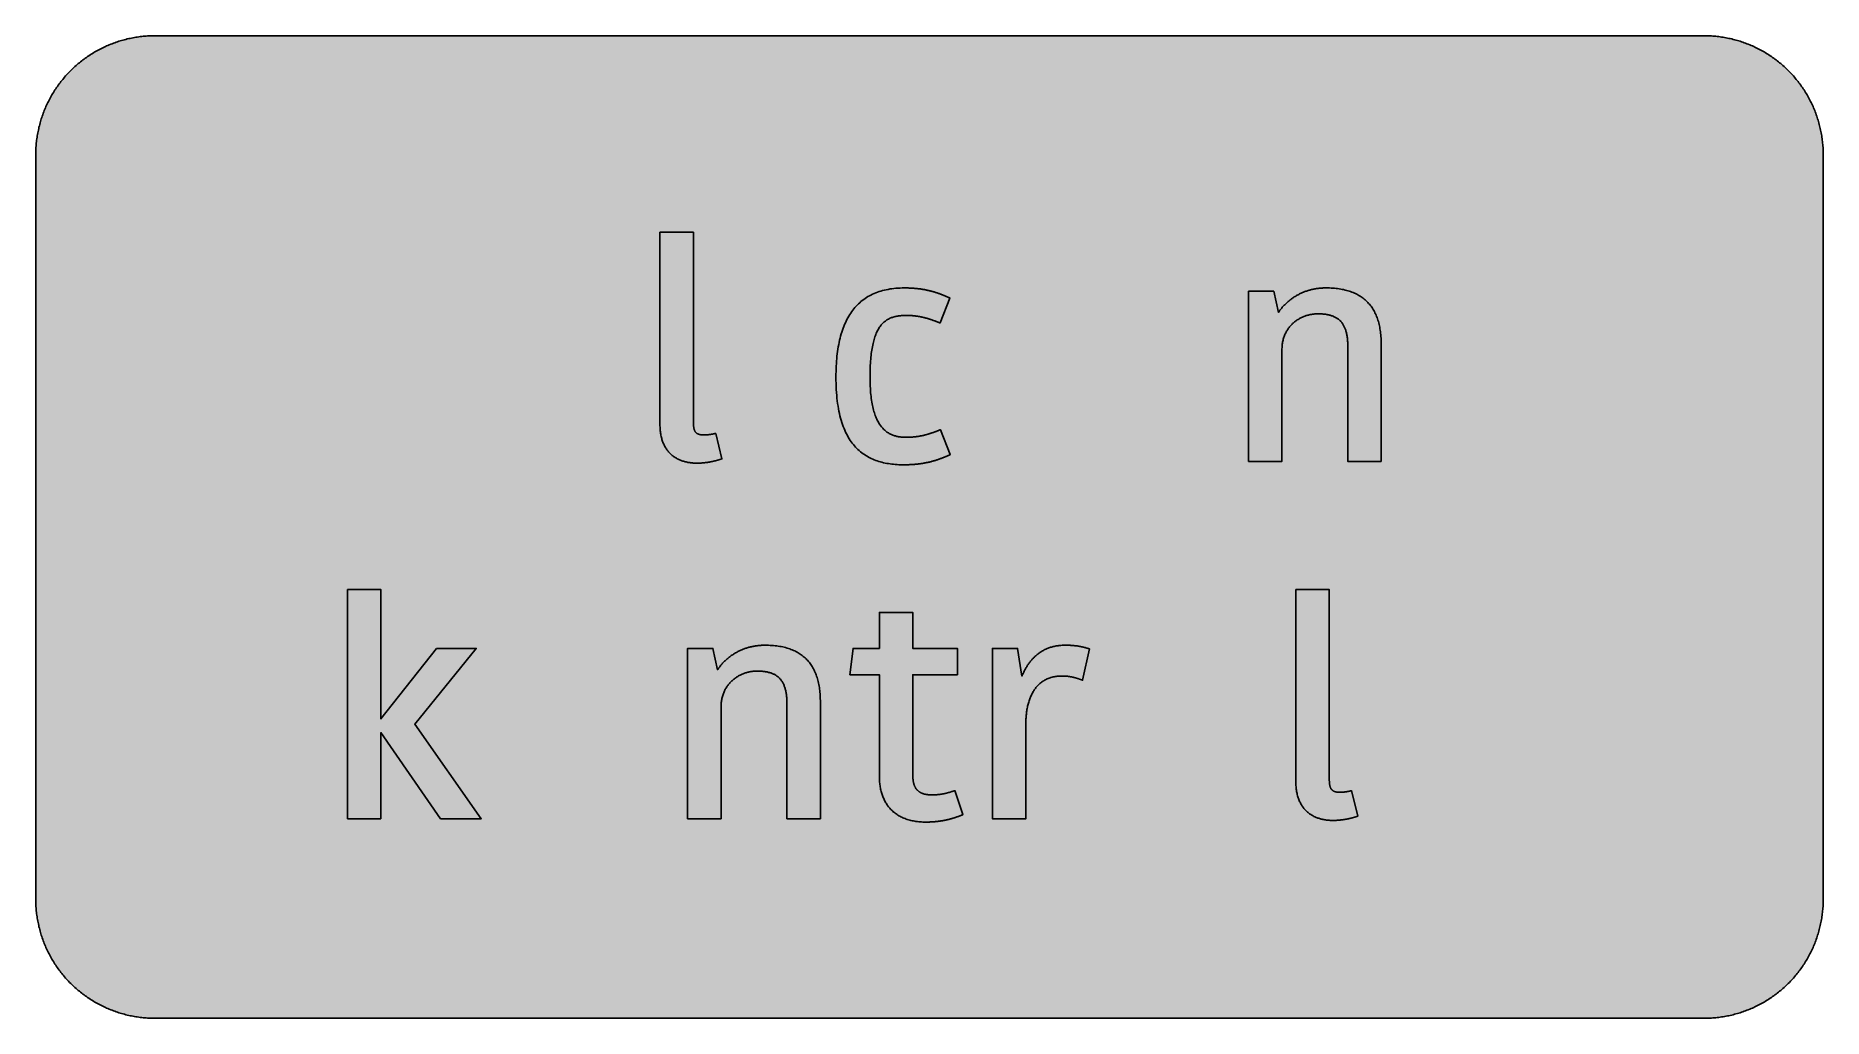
# Model space of a CAD drawing. Header units: millimetres. Extents: x 0 to 212, y 0 to 116.
import ezdxf

# ---------------------------------------------------------------- set-up
doc = ezdxf.new("R2010")
doc.units = ezdxf.units.MM

msp = doc.modelspace()

# ---------------------------------------------------------------- hatches: boundary and pattern name
for color, points in [(254, [(14.1633, 0.0536), (13.9878, 0.0533), (13.8125, 0.0559), (13.6373, 0.061), (13.462, 0.0686), (13.2893, 0.0787), (13.114, 0.0914), (12.9413, 0.1041), (12.7686, 0.1219), (12.5959, 0.1397), (12.4231, 0.16), (12.2504, 0.1829), (12.0777, 0.2057), (11.9075, 0.2337), (11.7373, 0.2616), (11.5672, 0.2921), (11.397, 0.3251), (11.2268, 0.3607), (11.0592, 0.3988), (10.8915, 0.4369), (10.7239, 0.4775), (10.5562, 0.5207), (10.3886, 0.5664), (10.2235, 0.6121), (10.0584, 0.6629), (9.8933, 0.7137), (9.7307, 0.7671), (9.5682, 0.8204), (9.4056, 0.8788), (9.2431, 0.9373), (9.083, 0.9982), (8.923, 1.0617), (8.763, 1.1252), (8.6055, 1.1938), (8.4455, 1.2624), (8.2906, 1.331), (8.1331, 1.4046), (7.9781, 1.4783), (7.8232, 1.5545), (7.6708, 1.6332), (7.5184, 1.7145), (7.366, 1.7958), (7.2161, 1.8796), (7.0663, 1.966), (6.919, 2.0523), (6.7716, 2.1438), (6.6243, 2.2352), (6.4795, 2.3266), (6.3348, 2.4232), (6.19, 2.5197), (6.0477, 2.6187), (5.908, 2.7178), (5.7683, 2.8194), (5.6286, 2.9235), (5.4915, 3.0302), (5.3543, 3.1369), (5.2197, 3.2461), (5.0851, 3.3579), (4.953, 3.4722), (4.8209, 3.5865), (4.6914, 3.7033), (4.5644, 3.8202), (4.4348, 3.9395), (4.3104, 4.0615), (4.1859, 4.1859), (4.0615, 4.3104), (3.9395, 4.4348), (3.8202, 4.5618), (3.7033, 4.6914), (3.5865, 4.8209), (3.4722, 4.953), (3.3579, 5.0851), (3.2487, 5.2197), (3.1369, 5.3543), (3.0302, 5.4915), (2.9235, 5.6286), (2.8194, 5.7683), (2.7178, 5.908), (2.6187, 6.0477), (2.5197, 6.19), (2.4232, 6.3348), (2.3266, 6.477), (2.2352, 6.6243), (2.1438, 6.7691), (2.0523, 6.919), (1.966, 7.0663), (1.8796, 7.2161), (1.7958, 7.366), (1.7145, 7.5184), (1.6332, 7.6708), (1.5545, 7.8232), (1.4783, 7.9781), (1.4046, 8.1331), (1.331, 8.2906), (1.2598, 8.4455), (1.1913, 8.603), (1.1252, 8.763), (1.0592, 8.923), (0.9982, 9.083), (0.9373, 9.2431), (0.8763, 9.4056), (0.8204, 9.5682), (0.7645, 9.7307), (0.7112, 9.8933), (0.6604, 10.0584), (0.6121, 10.2235), (0.5639, 10.3911), (0.5207, 10.5562), (0.4775, 10.7239), (0.4343, 10.8915), (0.3962, 11.0592), (0.3607, 11.2268), (0.3251, 11.397), (0.2921, 11.5672), (0.2616, 11.7373), (0.2311, 11.9075), (0.2057, 12.0802), (0.1803, 12.2504), (0.1575, 12.4231), (0.1372, 12.5959), (0.1194, 12.7686), (0.1041, 12.9413), (0.0889, 13.1166), (0.0787, 13.2893), (0.0686, 13.4645), (0.061, 13.6373), (0.0559, 13.8125), (0.0508, 13.9878), (0.0508, 14.163), (0.0522, 102.3592), (0.0508, 102.5322), (0.0559, 102.7074), (0.061, 102.8827), (0.0686, 103.058), (0.0787, 103.2307), (0.0889, 103.4059), (0.1041, 103.5787), (0.1194, 103.7514), (0.1372, 103.9241), (0.1575, 104.0968), (0.1803, 104.2695), (0.2057, 104.4423), (0.2311, 104.6124), (0.2616, 104.7826), (0.2921, 104.9528), (0.3251, 105.123), (0.3607, 105.2932), (0.3962, 105.4608), (0.4343, 105.6284), (0.4775, 105.7961), (0.5207, 105.9637), (0.5639, 106.1314), (0.6121, 106.2965), (0.6604, 106.4616), (0.7112, 106.6267), (0.7645, 106.7892), (0.8204, 106.9518), (0.8763, 107.1143), (0.9373, 107.2769), (0.9982, 107.4369), (1.0592, 107.5969), (1.1252, 107.757), (1.1913, 107.9144), (1.2598, 108.0745), (1.331, 108.2294), (1.4046, 108.3869), (1.4783, 108.5418), (1.5545, 108.6968), (1.6332, 108.8492), (1.7145, 109.0016), (1.7958, 109.154), (1.8796, 109.3038), (1.966, 109.4537), (2.0523, 109.601), (2.1438, 109.7483), (2.2352, 109.8956), (2.3266, 110.0404), (2.4232, 110.1852), (2.5197, 110.33), (2.6187, 110.4722), (2.7178, 110.6119), (2.8194, 110.7516), (2.9235, 110.8913), (3.0302, 111.0285), (3.1369, 111.1656), (3.2487, 111.3003), (3.3579, 111.4349), (3.4722, 111.567), (3.5865, 111.699), (3.7033, 111.8286), (3.8202, 111.9556), (3.9395, 112.0851), (4.0615, 112.2096), (4.1859, 112.334), (4.3104, 112.4585), (4.4348, 112.5804), (4.5644, 112.6998), (4.6914, 112.8166), (4.8209, 112.9335), (4.953, 113.0478), (5.0851, 113.1621), (5.2197, 113.2713), (5.3543, 113.3831), (5.4915, 113.4897), (5.6286, 113.5964), (5.7683, 113.7006), (5.908, 113.8022), (6.0477, 113.9012), (6.19, 114.0003), (6.3348, 114.0968), (6.4795, 114.1933), (6.6243, 114.2848), (6.7716, 114.3762), (6.919, 114.4676), (7.0663, 114.554), (7.2161, 114.6404), (7.366, 114.7242), (7.5184, 114.8055), (7.6708, 114.8867), (7.8232, 114.9655), (7.9781, 115.0417), (8.1331, 115.1153), (8.2906, 115.189), (8.4455, 115.2601), (8.6055, 115.3287), (8.763, 115.3947), (8.923, 115.4608), (9.083, 115.5217), (9.2431, 115.5827), (9.4056, 115.6437), (9.5682, 115.6995), (9.7307, 115.7554), (9.8933, 115.8088), (10.0584, 115.8596), (10.2235, 115.9078), (10.3886, 115.9561), (10.5562, 115.9993), (10.7239, 116.0424), (10.8915, 116.0856), (11.0592, 116.1237), (11.2268, 116.1593), (11.397, 116.1948), (11.5672, 116.2279), (11.7373, 116.2583), (11.9075, 116.2888), (12.0777, 116.3142), (12.2504, 116.3396), (12.4231, 116.3625), (12.5959, 116.3828), (12.7686, 116.4006), (12.9413, 116.4158), (13.114, 116.4311), (13.2893, 116.4412), (13.462, 116.4514), (13.6373, 116.459), (13.8125, 116.4641), (13.9878, 116.4692), (14.163, 116.4692), (197.6078, 116.4703), (197.7822, 116.4692), (197.9574, 116.4641), (198.1327, 116.459), (198.3054, 116.4514), (198.4807, 116.4412), (198.6534, 116.4311), (198.8287, 116.4158), (199.0014, 116.4006), (199.1741, 116.3828), (199.3468, 116.3625), (199.5195, 116.3396), (199.6897, 116.3142), (199.8624, 116.2888), (200.0326, 116.2583), (200.2028, 116.2279), (200.373, 116.1948), (200.5432, 116.1593), (200.7108, 116.1237), (200.8784, 116.0856), (201.0461, 116.0424), (201.2137, 115.9993), (201.3788, 115.9561), (201.5465, 115.9078), (201.7116, 115.8596), (201.8767, 115.8088), (202.0392, 115.7554), (202.2018, 115.6995), (202.3643, 115.6437), (202.5269, 115.5827), (202.6869, 115.5217), (202.8469, 115.4608), (203.007, 115.3947), (203.167, 115.3287), (203.3245, 115.2601), (203.4794, 115.189), (203.6369, 115.1153), (203.7918, 115.0417), (203.9468, 114.9655), (204.0992, 114.8867), (204.2516, 114.8055), (204.404, 114.7242), (204.5538, 114.6404), (204.7037, 114.554), (204.8535, 114.4676), (205.0009, 114.3762), (205.1456, 114.2848), (205.293, 114.1933), (205.4352, 114.0968), (205.58, 114.0003), (205.7222, 113.9012), (205.8619, 113.8022), (206.0016, 113.7006), (206.1413, 113.5964), (206.2785, 113.4897), (206.4156, 113.3831), (206.5503, 113.2713), (206.6849, 113.1621), (206.817, 113.0478), (206.949, 112.9335), (207.0786, 112.8166), (207.2081, 112.6998), (207.3351, 112.5804), (207.4596, 112.4585), (207.584, 112.334), (207.7085, 112.2096), (207.8304, 112.0851), (207.9498, 111.9556), (208.0666, 111.8286), (208.1835, 111.699), (208.2978, 111.567), (208.4121, 111.4349), (208.5238, 111.3003), (208.6331, 111.1656), (208.7397, 111.0285), (208.8464, 110.8913), (208.9506, 110.7516), (209.0522, 110.6119), (209.1512, 110.4722), (209.2503, 110.33), (209.3468, 110.1852), (209.4433, 110.0404), (209.5348, 109.8956), (209.6262, 109.7483), (209.7176, 109.601), (209.804, 109.4537), (209.8904, 109.3038), (209.9742, 109.154), (210.0555, 109.0016), (210.1367, 108.8492), (210.2155, 108.6968), (210.2917, 108.5418), (210.3653, 108.3869), (210.439, 108.2294), (210.5076, 108.0745), (210.5762, 107.9144), (210.6447, 107.757), (210.7082, 107.5969), (210.7717, 107.4369), (210.8327, 107.2769), (210.8911, 107.1143), (210.9495, 106.9518), (211.0029, 106.7892), (211.0562, 106.6267), (211.107, 106.4616), (211.1578, 106.2965), (211.2035, 106.1314), (211.2493, 105.9637), (211.2924, 105.7961), (211.3331, 105.6284), (211.3712, 105.4608), (211.4093, 105.2932), (211.4448, 105.123), (211.4779, 104.9528), (211.5083, 104.7826), (211.5363, 104.6124), (211.5642, 104.4423), (211.5871, 104.2695), (211.6099, 104.0968), (211.6303, 103.9241), (211.648, 103.7514), (211.6658, 103.5787), (211.6785, 103.4059), (211.6912, 103.2307), (211.7014, 103.058), (211.709, 102.8827), (211.7141, 102.7074), (211.7166, 102.5322), (211.7166, 102.3569), (211.7189, 14.1647), (211.7166, 13.9878), (211.7141, 13.8125), (211.709, 13.6373), (211.7014, 13.4645), (211.6912, 13.2893), (211.6785, 13.1166), (211.6658, 12.9413), (211.648, 12.7686), (211.6303, 12.5959), (211.6099, 12.4231), (211.5871, 12.2504), (211.5642, 12.0802), (211.5363, 11.9075), (211.5083, 11.7373), (211.4779, 11.5672), (211.4448, 11.397), (211.4093, 11.2268), (211.3712, 11.0592), (211.3331, 10.8915), (211.2924, 10.7239), (211.2493, 10.5562), (211.2035, 10.3911), (211.1578, 10.2235), (211.107, 10.0584), (211.0562, 9.8933), (211.0029, 9.7307), (210.9495, 9.5682), (210.8911, 9.4056), (210.8327, 9.2431), (210.7717, 9.083), (210.7082, 8.923), (210.6447, 8.763), (210.5762, 8.603), (210.5076, 8.4455), (210.439, 8.2906), (210.3653, 8.1331), (210.2917, 7.9781), (210.2155, 7.8232), (210.1367, 7.6708), (210.0555, 7.5184), (209.9742, 7.366), (209.8904, 7.2161), (209.804, 7.0663), (209.7176, 6.919), (209.6262, 6.7691), (209.5348, 6.6243), (209.4433, 6.477), (209.3468, 6.3348), (209.2503, 6.19), (209.1512, 6.0477), (209.0522, 5.908), (208.9506, 5.7683), (208.8464, 5.6286), (208.7397, 5.4915), (208.6331, 5.3543), (208.5238, 5.2197), (208.4121, 5.0851), (208.2978, 4.953), (208.1835, 4.8209), (208.0666, 4.6914), (207.9498, 4.5618), (207.8304, 4.4348), (207.7085, 4.3104), (207.584, 4.1859), (207.4596, 4.0615), (207.3351, 3.9395), (207.2081, 3.8202), (207.0786, 3.7033), (206.949, 3.5865), (206.817, 3.4722), (206.6849, 3.3579), (206.5503, 3.2461), (206.4156, 3.1369), (206.2785, 3.0302), (206.1413, 2.9235), (206.0016, 2.8194), (205.8619, 2.7178), (205.7222, 2.6187), (205.58, 2.5197), (205.4352, 2.4232), (205.293, 2.3266), (205.1456, 2.2352), (205.0009, 2.1438), (204.8535, 2.0523), (204.7037, 1.966), (204.5538, 1.8796), (204.404, 1.7958), (204.2516, 1.7145), (204.0992, 1.6332), (203.9468, 1.5545), (203.7918, 1.4783), (203.6369, 1.4046), (203.4794, 1.331), (203.3245, 1.2624), (203.167, 1.1938), (203.007, 1.1252), (202.8469, 1.0617), (202.6869, 0.9982), (202.5269, 0.9373), (202.3643, 0.8788), (202.2018, 0.8204), (202.0392, 0.7671), (201.8767, 0.7137), (201.7116, 0.6629), (201.5465, 0.6121), (201.3788, 0.5664), (201.2137, 0.5207), (201.0461, 0.4775), (200.8784, 0.4369), (200.7108, 0.3988), (200.5432, 0.3607), (200.373, 0.3251), (200.2028, 0.2921), (200.0326, 0.2616), (199.8624, 0.2337), (199.6897, 0.2057), (199.5195, 0.1829), (199.3468, 0.16), (199.1741, 0.1397), (199.0014, 0.1219), (198.8287, 0.1041), (198.6534, 0.0914), (198.4807, 0.0787), (198.3054, 0.0686), (198.1327, 0.061), (197.9574, 0.0559), (197.7822, 0.0533), (197.6069, 0.0533)]), (59, [(80.5656, 69.3593), (80.5459, 69.3522), (80.5282, 69.3471), (80.5078, 69.342), (80.4901, 69.3369), (80.4697, 69.3318), (80.4494, 69.3268), (80.4291, 69.3217), (80.4088, 69.3166), (80.3885, 69.3115), (80.3681, 69.3064), (80.3453, 69.3014), (80.325, 69.2963), (80.3021, 69.2912), (80.2818, 69.2887), (80.2589, 69.2836), (80.2361, 69.2785), (80.2157, 69.2734), (80.1929, 69.2709), (80.17, 69.2658), (80.1472, 69.2607), (80.1243, 69.2582), (80.1014, 69.2531), (80.0786, 69.2506), (80.0557, 69.2455), (80.0329, 69.2429), (80.01, 69.2379), (79.9871, 69.2353), (79.9643, 69.2302), (79.9389, 69.2277), (79.916, 69.2226), (79.8932, 69.2201), (79.8703, 69.2175), (79.8474, 69.215), (79.8246, 69.2099), (79.8017, 69.2074), (79.7789, 69.2048), (79.756, 69.2023), (79.7331, 69.1998), (79.7103, 69.1972), (79.6874, 69.1947), (79.6646, 69.1921), (79.6417, 69.1896), (79.6188, 69.1871), (79.5985, 69.1845), (79.5757, 69.1845), (79.5528, 69.182), (79.5325, 69.1794), (79.5122, 69.1769), (79.4893, 69.1769), (79.469, 69.1744), (79.4487, 69.1718), (79.4283, 69.1718), (79.408, 69.1693), (79.3877, 69.1693), (79.3674, 69.1693), (79.3496, 69.1667), (79.3293, 69.1667), (79.3115, 69.1667), (79.2912, 69.1642), (79.2734, 69.1642), (79.2556, 69.1642), (79.2378, 69.1642), (79.2226, 69.1642), (79.2048, 69.1642), (79.1566, 69.1642), (79.1108, 69.1642), (79.0626, 69.1667), (79.0194, 69.1693), (78.9737, 69.1718), (78.933, 69.1744), (78.8899, 69.1794), (78.8492, 69.1845), (78.8111, 69.1896), (78.773, 69.1972), (78.7349, 69.2023), (78.6994, 69.2099), (78.6638, 69.2175), (78.6282, 69.2277), (78.5952, 69.2379), (78.5647, 69.248), (78.5317, 69.2582), (78.5012, 69.2709), (78.4733, 69.2836), (78.4454, 69.2963), (78.4174, 69.3115), (78.3895, 69.3268), (78.3641, 69.342), (78.3412, 69.3572), (78.3158, 69.375), (78.293, 69.3928), (78.2726, 69.4131), (78.2498, 69.4309), (78.2295, 69.4512), (78.2091, 69.4741), (78.1914, 69.4944), (78.1736, 69.5173), (78.1558, 69.5427), (78.138, 69.5655), (78.1228, 69.5909), (78.1075, 69.6163), (78.0923, 69.6443), (78.0796, 69.6722), (78.0669, 69.7001), (78.0542, 69.7306), (78.044, 69.7611), (78.0313, 69.7916), (78.0212, 69.8246), (78.011, 69.8576), (78.0034, 69.8906), (77.9932, 69.9262), (77.9856, 69.9618), (77.978, 69.9999), (77.9704, 70.0354), (77.9653, 70.0761), (77.9602, 70.1142), (77.9551, 70.1548), (77.9501, 70.1954), (77.945, 70.2386), (77.9399, 70.2818), (77.9374, 70.3275), (77.9348, 70.3707), (77.9323, 70.419), (77.9297, 70.4647), (77.9272, 70.5129), (77.9272, 70.5637), (77.9272, 70.612), (77.9247, 70.6653), (77.9247, 70.7161), (77.9268, 93.187), (73.969, 93.187), (73.969, 70.4077), (73.9699, 70.2539), (73.9724, 70.104), (73.98, 69.9567), (73.9902, 69.8119), (74.0029, 69.6697), (74.0207, 69.5325), (74.0385, 69.3953), (74.0588, 69.2633), (74.0816, 69.1337), (74.1096, 69.0042), (74.1375, 68.8797), (74.1705, 68.7578), (74.2036, 68.641), (74.2391, 68.5241), (74.2798, 68.4098), (74.3204, 68.2981), (74.3636, 68.1914), (74.4093, 68.0847), (74.4576, 67.9831), (74.5084, 67.8815), (74.5617, 67.785), (74.615, 67.691), (74.6709, 67.597), (74.7319, 67.5081), (74.7928, 67.4218), (74.8538, 67.3354), (74.9198, 67.2541), (74.9859, 67.1728), (75.0545, 67.0966), (75.1256, 67.023), (75.1992, 66.9493), (75.2729, 66.8807), (75.3491, 66.8122), (75.4253, 66.7461), (75.504, 66.6852), (75.5853, 66.6242), (75.6691, 66.5658), (75.753, 66.5099), (75.8368, 66.4566), (75.9257, 66.4058), (76.012, 66.3575), (76.1035, 66.3118), (76.1949, 66.2661), (76.2864, 66.2254), (76.3803, 66.1848), (76.4743, 66.1467), (76.5708, 66.1111), (76.6699, 66.0781), (76.7664, 66.0476), (76.8655, 66.0197), (76.9671, 65.9917), (77.0687, 65.9663), (77.1703, 65.9435), (77.2744, 65.9232), (77.3786, 65.9054), (77.4852, 65.8876), (77.5894, 65.8749), (77.6961, 65.8622), (77.8053, 65.852), (77.912, 65.8419), (78.0212, 65.8368), (78.1304, 65.8317), (78.2422, 65.8292), (78.3514, 65.8266), (78.4047, 65.8266), (78.4581, 65.8292), (78.5089, 65.8292), (78.5622, 65.8292), (78.613, 65.8317), (78.6663, 65.8343), (78.7171, 65.8343), (78.7679, 65.8368), (78.8213, 65.8419), (78.8721, 65.8444), (78.9229, 65.847), (78.9737, 65.8495), (79.0245, 65.8546), (79.0727, 65.8597), (79.1235, 65.8622), (79.1743, 65.8673), (79.2226, 65.8724), (79.2734, 65.8774), (79.3217, 65.8851), (79.3725, 65.8901), (79.4207, 65.8952), (79.469, 65.9028), (79.5172, 65.9079), (79.5655, 65.9155), (79.6138, 65.9232), (79.662, 65.9308), (79.7103, 65.9384), (79.756, 65.946), (79.8043, 65.9536), (79.85, 65.9613), (79.8982, 65.9689), (79.944, 65.9765), (79.9897, 65.9867), (80.0354, 65.9943), (80.0811, 66.0044), (80.1268, 66.0146), (80.1726, 66.0222), (80.2183, 66.0324), (80.264, 66.0425), (80.3072, 66.0527), (80.3529, 66.0629), (80.3961, 66.073), (80.4393, 66.0832), (80.4824, 66.0933), (80.5282, 66.106), (80.5688, 66.1162), (80.612, 66.1264), (80.6552, 66.1391), (80.6983, 66.1492), (80.739, 66.1619), (80.7822, 66.1721), (80.8228, 66.1848), (80.866, 66.1949), (80.9066, 66.2076), (80.9473, 66.2203), (80.9879, 66.233), (81.0285, 66.2432), (81.0666, 66.2559), (81.1073, 66.2686), (81.1479, 66.2813), (81.186, 66.294), (81.2241, 66.3067), (81.2622, 66.3194), (81.3029, 66.3321)]), (59, [(103.1117, 68.8947), (103.0122, 68.895), (102.9132, 68.8975), (102.8141, 68.9), (102.7176, 68.9051), (102.6185, 68.9127), (102.522, 68.9204), (102.423, 68.9331), (102.3264, 68.9458), (102.2274, 68.961), (102.1309, 68.9788), (102.0343, 68.9991), (101.9378, 69.0194), (101.8438, 69.0448), (101.7473, 69.0728), (101.6533, 69.1032), (101.5594, 69.1363), (101.4654, 69.1718), (101.3739, 69.2099), (101.2825, 69.2531), (101.1911, 69.2988), (101.1022, 69.3471), (101.0133, 69.4004), (100.9269, 69.4563), (100.838, 69.5147), (100.7542, 69.5782), (100.6704, 69.6468), (100.5865, 69.7154), (100.5053, 69.7916), (100.424, 69.8703), (100.3452, 69.9541), (100.2665, 70.043), (100.1903, 70.1345), (100.1166, 70.231), (100.043, 70.3326), (99.9719, 70.4393), (99.9007, 70.551), (99.8347, 70.6653), (99.7661, 70.7873), (99.7026, 70.9143), (99.6417, 71.0463), (99.5807, 71.181), (99.5223, 71.3232), (99.4639, 71.4731), (99.4105, 71.6255), (99.3572, 71.7855), (99.3089, 71.9506), (99.2607, 72.1208), (99.2149, 72.2986), (99.1718, 72.4814), (99.1311, 72.6694), (99.093, 72.865), (99.0575, 73.0682), (99.0244, 73.2765), (98.994, 73.4924), (98.966, 73.7133), (98.9406, 73.9445), (98.9178, 74.1782), (98.8974, 74.422), (98.8822, 74.6735), (98.867, 74.93), (98.8568, 75.1942), (98.8492, 75.4659), (98.8441, 75.7453), (98.8416, 76.0324), (98.8441, 76.3219), (98.8492, 76.6039), (98.8543, 76.8782), (98.8619, 77.1449), (98.8746, 77.404), (98.8873, 77.6554), (98.9051, 77.9018), (98.9228, 78.1406), (98.9432, 78.3717), (98.966, 78.5978), (98.994, 78.8137), (99.0219, 79.027), (99.0524, 79.2302), (99.0829, 79.4309), (99.1184, 79.6214), (99.1565, 79.8093), (99.1946, 79.9897), (99.2353, 80.1624), (99.281, 80.33), (99.3267, 80.4926), (99.375, 80.6501), (99.4232, 80.8025), (99.4766, 80.9473), (99.5299, 81.087), (99.5858, 81.2216), (99.6442, 81.3511), (99.7052, 81.4756), (99.7661, 81.595), (99.8322, 81.7093), (99.8982, 81.8185), (99.9668, 81.9226), (100.0354, 82.0242), (100.1065, 82.1182), (100.1801, 82.2096), (100.2563, 82.296), (100.3351, 82.3798), (100.4138, 82.456), (100.4951, 82.5322), (100.5764, 82.6008), (100.6602, 82.6668), (100.7466, 82.7303), (100.8355, 82.7888), (100.9244, 82.8421), (101.0158, 82.8954), (101.1098, 82.9437), (101.2038, 82.9869), (101.2977, 83.0301), (101.3968, 83.0682), (101.4959, 83.1012), (101.5949, 83.1342), (101.6965, 83.1647), (101.8007, 83.1901), (101.9048, 83.2155), (102.0115, 83.2358), (102.1207, 83.2536), (102.2299, 83.2714), (102.3391, 83.2866), (102.4509, 83.2968), (102.5652, 83.3069), (102.6795, 83.3145), (102.7938, 83.3222), (102.9106, 83.3247), (103.03, 83.3272), (103.1494, 83.3272), (103.2154, 83.3272), (103.2789, 83.3272), (103.3424, 83.3272), (103.4085, 83.3247), (103.4694, 83.3222), (103.5329, 83.3222), (103.5964, 83.3196), (103.6574, 83.3145), (103.7209, 83.312), (103.7819, 83.3095), (103.8428, 83.3044), (103.9038, 83.2993), (103.9647, 83.2942), (104.0257, 83.2891), (104.0841, 83.2815), (104.1451, 83.2764), (104.2035, 83.2688), (104.2645, 83.2612), (104.3229, 83.2536), (104.3813, 83.246), (104.4423, 83.2383), (104.5007, 83.2282), (104.5591, 83.2206), (104.6175, 83.2104), (104.6785, 83.2002), (104.7369, 83.1875), (104.7953, 83.1774), (104.8537, 83.1672), (104.9122, 83.1545), (104.9706, 83.1418), (105.0315, 83.1291), (105.09, 83.1139), (105.1484, 83.1012), (105.2068, 83.0859), (105.2678, 83.0732), (105.3262, 83.058), (105.3871, 83.0402), (105.4481, 83.025), (105.5065, 83.0072), (105.5675, 82.992), (105.6284, 82.9742), (105.6894, 82.9564), (105.7504, 82.9361), (105.8139, 82.9183), (105.8748, 82.898), (105.9383, 82.8777), (105.9993, 82.8573), (106.0628, 82.837), (106.1263, 82.8167), (106.1923, 82.7938), (106.2558, 82.771), (106.3219, 82.7481), (106.3854, 82.7253), (106.4514, 82.7024), (106.52, 82.677), (106.586, 82.6516), (106.6546, 82.6262), (106.7232, 82.6008), (106.7918, 82.5754), (106.8603, 82.5475), (106.9315, 82.5195), (107.0026, 82.4916), (107.0737, 82.4636), (107.1474, 82.4357), (108.3109, 85.387), (108.2446, 85.4151), (108.1786, 85.4431), (108.1126, 85.4735), (108.0465, 85.5015), (107.9805, 85.5294), (107.9144, 85.5599), (107.8484, 85.5878), (107.7798, 85.6158), (107.7138, 85.6437), (107.6452, 85.6717), (107.5792, 85.6996), (107.5106, 85.7275), (107.442, 85.7555), (107.3709, 85.7809), (107.3023, 85.8088), (107.2337, 85.8342), (107.1626, 85.8622), (107.0915, 85.8876), (107.0204, 85.913), (106.9492, 85.9384), (106.8756, 85.9638), (106.8019, 85.9892), (106.7283, 86.0146), (106.6546, 86.0374), (106.5809, 86.0628), (106.5047, 86.0857), (106.4285, 86.1085), (106.3523, 86.1314), (106.2736, 86.1543), (106.1949, 86.1771), (106.1161, 86.1974), (106.0348, 86.2203), (105.9536, 86.2406), (105.8723, 86.2609), (105.791, 86.2787), (105.7072, 86.299), (105.6234, 86.3168), (105.537, 86.3346), (105.4506, 86.3524), (105.3643, 86.3702), (105.2754, 86.3879), (105.1865, 86.4032), (105.095, 86.4184), (105.0036, 86.4337), (104.9122, 86.4489), (104.8182, 86.4616), (104.7242, 86.4743), (104.6277, 86.487), (104.5286, 86.4997), (104.4321, 86.5099), (104.333, 86.52), (104.2314, 86.5302), (104.1298, 86.5378), (104.0257, 86.548), (103.9216, 86.5556), (103.8149, 86.5607), (103.7082, 86.5683), (103.599, 86.5734), (103.4898, 86.5759), (103.378, 86.581), (103.2637, 86.5835), (103.1494, 86.5861), (103.0326, 86.5861), (102.9157, 86.5861), (102.6592, 86.5835), (102.4077, 86.5759), (102.1613, 86.5632), (101.9175, 86.5454), (101.6787, 86.5226), (101.4425, 86.4946), (101.2114, 86.4616), (100.9853, 86.421), (100.7643, 86.3778), (100.5459, 86.3295), (100.3325, 86.2736), (100.1217, 86.2152), (99.916, 86.1517), (99.7153, 86.0806), (99.5172, 86.0069), (99.3242, 85.9257), (99.1362, 85.8418), (98.9508, 85.7504), (98.7704, 85.6539), (98.5926, 85.5548), (98.4225, 85.4481), (98.2523, 85.3364), (98.0897, 85.2221), (97.9297, 85.1002), (97.7722, 84.9732), (97.6224, 84.8411), (97.4725, 84.7039), (97.3303, 84.5642), (97.1906, 84.4169), (97.0534, 84.2645), (96.9239, 84.107), (96.7943, 83.9445), (96.6724, 83.7768), (96.553, 83.6041), (96.4362, 83.4263), (96.3244, 83.2434), (96.2177, 83.0555), (96.1136, 82.8624), (96.0145, 82.6618), (95.9206, 82.4586), (95.8291, 82.2503), (95.7402, 82.0369), (95.6564, 81.8185), (95.5777, 81.5924), (95.5015, 81.3638), (95.4303, 81.1301), (95.3618, 80.8888), (95.2983, 80.645), (95.2398, 80.3961), (95.184, 80.1395), (95.1306, 79.8805), (95.0824, 79.6163), (95.0392, 79.3445), (94.9985, 79.0702), (94.9604, 78.7883), (94.93, 78.5038), (94.8995, 78.2117), (94.8741, 77.917), (94.8538, 77.6148), (94.836, 77.31), (94.8233, 76.9976), (94.8131, 76.6801), (94.808, 76.36), (94.8055, 76.0324), (94.808, 75.6488), (94.8157, 75.2729), (94.8284, 74.9046), (94.8461, 74.5465), (94.869, 74.1985), (94.8969, 73.8581), (94.93, 73.5254), (94.9681, 73.2028), (95.0087, 72.8853), (95.0544, 72.5805), (95.1052, 72.2808), (95.1611, 71.9887), (95.2221, 71.7067), (95.2856, 71.4324), (95.3567, 71.1632), (95.4278, 70.9041), (95.5065, 70.6526), (95.5878, 70.4088), (95.6742, 70.17), (95.7631, 69.9414), (95.8571, 69.7179), (95.9561, 69.502), (96.0577, 69.2937), (96.1619, 69.0931), (96.2711, 68.8975), (96.3854, 68.7095), (96.5022, 68.5292), (96.6216, 68.3539), (96.7461, 68.1863), (96.8731, 68.0237), (97.0051, 67.8688), (97.1398, 67.7189), (97.2769, 67.5767), (97.4166, 67.437), (97.5614, 67.3075), (97.7087, 67.1805), (97.8586, 67.0611), (98.0135, 66.9468), (98.1685, 66.8376), (98.3285, 66.7334), (98.491, 66.6369), (98.6561, 66.5429), (98.8238, 66.454), (98.994, 66.3727), (99.1667, 66.294), (99.3419, 66.2229), (99.5197, 66.1543), (99.7001, 66.0908), (99.883, 66.0324), (100.0684, 65.9765), (100.2563, 65.9257), (100.4468, 65.88), (100.6373, 65.8393), (100.8329, 65.8012), (101.0285, 65.7682), (101.2266, 65.7403), (101.4273, 65.7149), (101.6305, 65.692), (101.8337, 65.6742), (102.0394, 65.659), (102.2452, 65.6463), (102.456, 65.6387), (102.6643, 65.6336), (102.8776, 65.6336), (102.9945, 65.6336), (103.1113, 65.6336), (103.2256, 65.6361), (103.3399, 65.6387), (103.4517, 65.6438), (103.5609, 65.6488), (103.6701, 65.6539), (103.7793, 65.659), (103.886, 65.6666), (103.9927, 65.6742), (104.0968, 65.6819), (104.1984, 65.692), (104.3, 65.6996), (104.4016, 65.7098), (104.5007, 65.7225), (104.5997, 65.7327), (104.6963, 65.7454), (104.7928, 65.7581), (104.8893, 65.7733), (104.9833, 65.786), (105.0747, 65.8012), (105.1687, 65.8165), (105.2576, 65.8343), (105.349, 65.8495), (105.4379, 65.8673), (105.5268, 65.8851), (105.6132, 65.9028), (105.6996, 65.9206), (105.7834, 65.9409), (105.8697, 65.9613), (105.9536, 65.9816), (106.0348, 66.0019), (106.1161, 66.0222), (106.1974, 66.0451), (106.2787, 66.0654), (106.3574, 66.0883), (106.4362, 66.1111), (106.5149, 66.134), (106.5936, 66.1594), (106.6698, 66.1822), (106.746, 66.2076), (106.8197, 66.2305), (106.8959, 66.2559), (106.9696, 66.2813), (107.0432, 66.3067), (107.1169, 66.3321), (107.188, 66.36), (107.2591, 66.3854), (107.3302, 66.4134), (107.4014, 66.4388), (107.4725, 66.4667), (107.5411, 66.4947), (107.6122, 66.5226), (107.6808, 66.5505), (107.7493, 66.5785), (107.8179, 66.6064), (107.884, 66.6344), (107.9525, 66.6623), (108.0186, 66.6902), (108.0846, 66.7207), (108.1532, 66.7487), (108.2192, 66.7766), (108.2853, 66.8071), (108.3488, 66.835), (107.1866, 69.7865), (107.1118, 69.756), (107.0407, 69.7281), (106.9696, 69.7001), (106.901, 69.6722), (106.8299, 69.6468), (106.7613, 69.6189), (106.6927, 69.5935), (106.6241, 69.5681), (106.5581, 69.5427), (106.492, 69.5198), (106.426, 69.4944), (106.36, 69.4715), (106.2939, 69.4487), (106.2304, 69.4258), (106.1644, 69.4055), (106.1009, 69.3826), (106.0374, 69.3623), (105.9739, 69.342), (105.9129, 69.3217), (105.8494, 69.3039), (105.7885, 69.2836), (105.725, 69.2658), (105.664, 69.248), (105.603, 69.2302), (105.5421, 69.2125), (105.4811, 69.1972), (105.4202, 69.1794), (105.3592, 69.1642), (105.2982, 69.149), (105.2398, 69.1337), (105.1789, 69.121), (105.1179, 69.1058), (105.0595, 69.0931), (104.9985, 69.0804), (104.9401, 69.0677), (104.8791, 69.055), (104.8182, 69.0448), (104.7598, 69.0321), (104.6988, 69.022), (104.6378, 69.0118), (104.5794, 69.0016), (104.5185, 68.9915), (104.4575, 68.9839), (104.3965, 68.9762), (104.3356, 68.9661), (104.2746, 68.9585), (104.2137, 68.9534), (104.1502, 68.9458), (104.0892, 68.9381), (104.0257, 68.9331), (103.9647, 68.928), (103.9012, 68.9229), (103.8377, 68.9178), (103.7742, 68.9127), (103.7107, 68.9102), (103.6447, 68.9051), (103.5812, 68.9026), (103.5152, 68.9), (103.4491, 68.8975), (103.3831, 68.8975), (103.3145, 68.895), (103.2485, 68.895), (103.1799, 68.8924), (103.1113, 68.8924)]), (59, [(159.3797, 66.0231), (159.3797, 79.8364), (159.3774, 80.0405), (159.3723, 80.2437), (159.3647, 80.4443), (159.3545, 80.6399), (159.3418, 80.833), (159.324, 81.0235), (159.3037, 81.2114), (159.2809, 81.3968), (159.2555, 81.5772), (159.2275, 81.755), (159.1945, 81.9302), (159.1589, 82.1004), (159.1208, 82.2706), (159.0802, 82.4357), (159.0345, 82.5983), (158.9862, 82.7557), (158.9354, 82.9132), (158.8821, 83.0656), (158.8237, 83.2155), (158.7652, 83.3628), (158.7017, 83.505), (158.6332, 83.6447), (158.5646, 83.7819), (158.4909, 83.9165), (158.4147, 84.0461), (158.3334, 84.1731), (158.2522, 84.2975), (158.1658, 84.4194), (158.0769, 84.5363), (157.9829, 84.6506), (157.8864, 84.7623), (157.7873, 84.8716), (157.6857, 84.9757), (157.5791, 85.0773), (157.4698, 85.1764), (157.3581, 85.2703), (157.2412, 85.3618), (157.1219, 85.4507), (156.9999, 85.5345), (156.8729, 85.6183), (156.7434, 85.6971), (156.6113, 85.7707), (156.4767, 85.8444), (156.337, 85.913), (156.1922, 85.979), (156.0474, 86.04), (155.8976, 86.0984), (155.7452, 86.1543), (155.5877, 86.2076), (155.4277, 86.2559), (155.2651, 86.3016), (155.0975, 86.3422), (154.9273, 86.3829), (154.752, 86.4184), (154.5768, 86.4489), (154.3939, 86.4794), (154.211, 86.5048), (154.0231, 86.5251), (153.83, 86.5454), (153.637, 86.5607), (153.4363, 86.5708), (153.2357, 86.581), (153.0299, 86.5861), (152.8191, 86.5861), (152.7175, 86.5861), (152.6159, 86.5835), (152.5143, 86.581), (152.4127, 86.5759), (152.3136, 86.5708), (152.212, 86.5632), (152.1104, 86.553), (152.0114, 86.5429), (151.9098, 86.5327), (151.8107, 86.5175), (151.7091, 86.5048), (151.6101, 86.4895), (151.511, 86.4718), (151.4119, 86.4514), (151.3129, 86.4311), (151.2164, 86.4108), (151.1173, 86.3879), (151.0208, 86.3625), (150.9217, 86.3371), (150.8252, 86.3117), (150.7287, 86.2813), (150.6347, 86.2533), (150.5382, 86.2203), (150.4442, 86.1873), (150.3477, 86.1543), (150.2537, 86.1187), (150.1597, 86.0806), (150.0683, 86.0425), (149.9743, 86.0019), (149.8829, 85.9612), (149.7914, 85.918), (149.7, 85.8749), (149.6111, 85.8291), (149.5222, 85.7809), (149.4333, 85.7326), (149.3444, 85.6818), (149.2555, 85.631), (149.1691, 85.5777), (149.0828, 85.5243), (148.9964, 85.4685), (148.9126, 85.41), (148.8288, 85.3516), (148.7449, 85.2907), (148.6637, 85.2297), (148.5798, 85.1662), (148.4986, 85.1002), (148.4198, 85.0341), (148.3411, 84.9655), (148.2623, 84.897), (148.1836, 84.8258), (148.1074, 84.7547), (148.0312, 84.6811), (147.955, 84.6049), (147.8813, 84.5287), (147.8077, 84.4499), (147.7366, 84.3712), (147.6654, 84.2899), (147.5943, 84.2061), (147.5257, 84.1223), (147.4572, 84.0359), (147.3886, 83.9495), (147.3225, 83.8606), (147.259, 83.7692), (147.193, 83.6778), (146.6522, 86.2016), (143.6631, 86.2016), (143.6631, 66.0231), (147.6223, 66.0231), (147.6223, 79.2547), (147.6223, 79.3902), (147.6273, 79.5249), (147.6375, 79.6569), (147.6477, 79.7865), (147.6629, 79.916), (147.6807, 80.0405), (147.701, 80.1624), (147.7264, 80.2843), (147.7543, 80.4012), (147.7823, 80.518), (147.8153, 80.6323), (147.8509, 80.7415), (147.889, 80.8507), (147.9296, 80.9574), (147.9728, 81.0616), (148.021, 81.1657), (148.0693, 81.2648), (148.1176, 81.3613), (148.1709, 81.4578), (148.2268, 81.5492), (148.2852, 81.6407), (148.3436, 81.7296), (148.4046, 81.8159), (148.4681, 81.8998), (148.5341, 81.981), (148.6002, 82.0623), (148.6687, 82.1385), (148.7399, 82.2147), (148.811, 82.2884), (148.8846, 82.3595), (148.9608, 82.4281), (149.037, 82.4941), (149.1158, 82.5576), (149.1945, 82.6211), (149.2758, 82.6821), (149.3571, 82.738), (149.4384, 82.7938), (149.5222, 82.8472), (149.6085, 82.9005), (149.6924, 82.9488), (149.7787, 82.997), (149.8676, 83.0428), (149.954, 83.0859), (150.0429, 83.1266), (150.1318, 83.1647), (150.2232, 83.2028), (150.3121, 83.2383), (150.4036, 83.2714), (150.495, 83.3018), (150.5864, 83.3298), (150.6779, 83.3577), (150.7693, 83.3806), (150.8608, 83.4034), (150.9522, 83.4238), (151.0411, 83.4441), (151.1325, 83.4593), (151.224, 83.4746), (151.3154, 83.4873), (151.4069, 83.4974), (151.4958, 83.5076), (151.5847, 83.5152), (151.6736, 83.5177), (151.7625, 83.5228), (151.8514, 83.5228), (151.9631, 83.5228), (152.0723, 83.5203), (152.1816, 83.5152), (152.2857, 83.5101), (152.3924, 83.505), (152.494, 83.4974), (152.5956, 83.4873), (152.6946, 83.4746), (152.7912, 83.4619), (152.8877, 83.4492), (152.9817, 83.4314), (153.0731, 83.4136), (153.1645, 83.3933), (153.2509, 83.373), (153.3373, 83.3501), (153.4236, 83.3247), (153.5074, 83.2993), (153.5862, 83.2714), (153.6675, 83.2409), (153.7437, 83.2079), (153.8199, 83.1748), (153.8935, 83.1393), (153.9672, 83.1012), (154.0383, 83.0631), (154.1069, 83.0199), (154.1729, 82.9767), (154.239, 82.931), (154.3025, 82.8853), (154.3634, 82.8345), (154.4244, 82.7837), (154.4803, 82.7303), (154.5387, 82.6745), (154.592, 82.616), (154.6454, 82.5551), (154.6962, 82.4941), (154.7444, 82.4281), (154.7927, 82.362), (154.8384, 82.2935), (154.8841, 82.2223), (154.9248, 82.1487), (154.9654, 82.0725), (155.006, 81.9963), (155.0416, 81.915), (155.0772, 81.8312), (155.1102, 81.7474), (155.1432, 81.6585), (155.1737, 81.5696), (155.2016, 81.4756), (155.227, 81.3816), (155.2524, 81.2825), (155.2753, 81.1835), (155.2981, 81.0819), (155.3159, 80.9752), (155.3362, 80.8685), (155.3515, 80.7568), (155.3667, 80.645), (155.3794, 80.5282), (155.3896, 80.4113), (155.3997, 80.2894), (155.4074, 80.1649), (155.4124, 80.0379), (155.4175, 79.9084), (155.4201, 79.7763), (155.4201, 79.6417), (155.4219, 66.0231)]), (59, [(40.9265, 23.6897), (40.9265, 33.8952), (47.9887, 23.6897), (52.7995, 23.6897), (44.9227, 34.9042), (52.2182, 43.8683), (47.523, 43.8683), (40.9265, 35.524), (40.9265, 50.8536), (36.9672, 50.8536), (36.9672, 23.6897)]), (59, [(155.8671, 27.026), (155.8468, 27.0205), (155.829, 27.0129), (155.8087, 27.0078), (155.7909, 27.0027), (155.7706, 26.9977), (155.7503, 26.9926), (155.7299, 26.9875), (155.7096, 26.9824), (155.6893, 26.9773), (155.669, 26.9723), (155.6487, 26.9672), (155.6258, 26.9646), (155.6055, 26.9596), (155.5826, 26.9545), (155.5623, 26.9494), (155.5394, 26.9443), (155.5166, 26.9418), (155.4937, 26.9367), (155.4734, 26.9316), (155.4505, 26.9291), (155.4277, 26.924), (155.4048, 26.9189), (155.382, 26.9164), (155.3591, 26.9113), (155.3362, 26.9088), (155.3108, 26.9037), (155.288, 26.9011), (155.2651, 26.8986), (155.2423, 26.8935), (155.2194, 26.891), (155.1965, 26.8884), (155.1737, 26.8834), (155.1483, 26.8808), (155.1254, 26.8783), (155.1026, 26.8757), (155.0797, 26.8707), (155.0568, 26.8681), (155.034, 26.8656), (155.0111, 26.863), (154.9883, 26.8605), (154.9654, 26.858), (154.9451, 26.8554), (154.9222, 26.8554), (154.8994, 26.8529), (154.879, 26.8503), (154.8562, 26.8478), (154.8333, 26.8453), (154.813, 26.8453), (154.7927, 26.8427), (154.7724, 26.8402), (154.7495, 26.8402), (154.7292, 26.8376), (154.7089, 26.8376), (154.6911, 26.8351), (154.6708, 26.8351), (154.6504, 26.8351), (154.6327, 26.8326), (154.6123, 26.8326), (154.5946, 26.8326), (154.5768, 26.83), (154.559, 26.83), (154.5412, 26.83), (154.526, 26.83), (154.5082, 26.83), (154.4599, 26.83), (154.4117, 26.8326), (154.366, 26.8326), (154.3202, 26.8351), (154.2771, 26.8376), (154.2339, 26.8427), (154.1932, 26.8453), (154.1526, 26.8503), (154.112, 26.8554), (154.0739, 26.863), (154.0383, 26.8707), (154.0002, 26.8783), (153.9646, 26.8859), (153.9316, 26.8935), (153.8986, 26.9037), (153.8656, 26.9138), (153.8351, 26.9265), (153.8046, 26.9367), (153.7741, 26.9494), (153.7462, 26.9646), (153.7183, 26.9773), (153.6929, 26.9926), (153.6675, 27.0078), (153.6421, 27.0256), (153.6192, 27.0408), (153.5963, 27.0612), (153.5735, 27.0789), (153.5532, 27.0993), (153.5328, 27.1196), (153.5125, 27.1399), (153.4922, 27.1628), (153.4744, 27.1856), (153.4566, 27.2085), (153.4414, 27.2339), (153.4262, 27.2567), (153.4109, 27.2847), (153.3957, 27.3101), (153.383, 27.338), (153.3703, 27.3685), (153.3576, 27.3964), (153.3449, 27.4269), (153.3347, 27.4599), (153.3246, 27.4904), (153.3144, 27.5234), (153.3042, 27.559), (153.2966, 27.592), (153.289, 27.6301), (153.2814, 27.6657), (153.2738, 27.7038), (153.2687, 27.7419), (153.2611, 27.7825), (153.256, 27.8232), (153.2509, 27.8638), (153.2484, 27.9044), (153.2433, 27.9502), (153.2407, 27.9933), (153.2382, 28.0391), (153.2357, 28.0848), (153.2331, 28.133), (153.2306, 28.1813), (153.2306, 28.2296), (153.228, 28.2804), (153.228, 28.3312), (153.228, 28.382), (153.2297, 50.8536), (149.2705, 50.8536), (149.2705, 28.0744), (149.2707, 27.9197), (149.2758, 27.7698), (149.2834, 27.6225), (149.2936, 27.4777), (149.3063, 27.3355), (149.3215, 27.1983), (149.3393, 27.0612), (149.3596, 26.9291), (149.385, 26.7995), (149.4104, 26.6725), (149.4409, 26.5481), (149.4714, 26.4262), (149.5044, 26.3068), (149.5425, 26.1899), (149.5806, 26.0756), (149.6212, 25.9664), (149.6644, 25.8572), (149.7101, 25.7531), (149.7584, 25.6489), (149.8092, 25.5499), (149.8625, 25.4508), (149.9159, 25.3568), (149.9743, 25.2654), (150.0327, 25.1739), (150.0937, 25.0876), (150.1572, 25.0038), (150.2207, 24.9199), (150.2893, 24.8412), (150.3578, 24.7625), (150.429, 24.6888), (150.5001, 24.6177), (150.5737, 24.5466), (150.6499, 24.478), (150.7287, 24.4145), (150.8074, 24.351), (150.8887, 24.29), (150.97, 24.2341), (151.0538, 24.1783), (151.1402, 24.1249), (151.2265, 24.0741), (151.3154, 24.0233), (151.4043, 23.9776), (151.4958, 23.9344), (151.5897, 23.8912), (151.6837, 23.8531), (151.7777, 23.815), (151.8742, 23.7795), (151.9707, 23.7465), (152.0698, 23.7134), (152.1689, 23.6855), (152.2705, 23.6576), (152.3721, 23.6347), (152.4737, 23.6118), (152.5778, 23.5915), (152.6819, 23.5712), (152.7861, 23.556), (152.8928, 23.5407), (152.9994, 23.528), (153.1061, 23.5179), (153.2153, 23.5102), (153.3246, 23.5026), (153.4338, 23.4975), (153.543, 23.495), (153.6548, 23.495), (153.7081, 23.495), (153.7589, 23.495), (153.8122, 23.495), (153.863, 23.4975), (153.9164, 23.4975), (153.9672, 23.5001), (154.0205, 23.5026), (154.0713, 23.5052), (154.1221, 23.5077), (154.1729, 23.5102), (154.2237, 23.5128), (154.2745, 23.5179), (154.3253, 23.5204), (154.3761, 23.5255), (154.4244, 23.5306), (154.4752, 23.5356), (154.526, 23.5407), (154.5742, 23.5458), (154.625, 23.5509), (154.6733, 23.556), (154.7216, 23.5636), (154.7698, 23.5687), (154.8181, 23.5763), (154.8663, 23.5814), (154.9146, 23.589), (154.9629, 23.5966), (155.0111, 23.6042), (155.0594, 23.6118), (155.1051, 23.6195), (155.1534, 23.6271), (155.1991, 23.6347), (155.2448, 23.6449), (155.2931, 23.6525), (155.3388, 23.6626), (155.3845, 23.6703), (155.4302, 23.6804), (155.4734, 23.6906), (155.5191, 23.7007), (155.5648, 23.7084), (155.6106, 23.7185), (155.6537, 23.7287), (155.6969, 23.7388), (155.7426, 23.7515), (155.7858, 23.7617), (155.829, 23.7719), (155.8722, 23.782), (155.9154, 23.7947), (155.9585, 23.8049), (155.9992, 23.815), (156.0424, 23.8277), (156.083, 23.8404), (156.1262, 23.8506), (156.1668, 23.8633), (156.2075, 23.8735), (156.2481, 23.8862), (156.2887, 23.8989), (156.3294, 23.9116), (156.37, 23.9243), (156.4107, 23.9344), (156.4488, 23.9471), (156.4894, 23.9598), (156.5275, 23.9725), (156.5656, 23.9852), (156.6037, 23.9979)]), (59, [(99.949, 28.733), (99.949, 28.5852), (99.9515, 28.4404), (99.9592, 28.2956), (99.9668, 28.1534), (99.9795, 28.0111), (99.9922, 27.8714), (100.01, 27.7343), (100.0277, 27.5971), (100.0506, 27.4599), (100.0735, 27.3279), (100.1014, 27.1958), (100.1293, 27.0637), (100.1624, 26.9342), (100.1979, 26.8072), (100.2335, 26.6827), (100.2741, 26.5582), (100.3173, 26.4363), (100.3605, 26.3144), (100.4087, 26.1976), (100.4595, 26.0807), (100.5129, 25.9639), (100.5688, 25.8521), (100.6272, 25.7404), (100.6881, 25.6311), (100.7516, 25.5245), (100.8202, 25.4203), (100.8888, 25.3187), (100.9599, 25.2171), (101.0361, 25.1181), (101.1123, 25.0241), (101.1936, 24.9301), (101.2774, 24.8387), (101.3638, 24.7472), (101.4527, 24.6609), (101.5441, 24.577), (101.6381, 24.4932), (101.7346, 24.4145), (101.8337, 24.3383), (101.9378, 24.2621), (102.0445, 24.191), (102.1512, 24.1198), (102.2629, 24.0538), (102.3772, 23.9878), (102.4941, 23.9268), (102.616, 23.8684), (102.7379, 23.81), (102.8649, 23.7566), (102.9919, 23.7058), (103.124, 23.6576), (103.2586, 23.6144), (103.3958, 23.5712), (103.538, 23.5306), (103.6803, 23.495), (103.8276, 23.462), (103.9774, 23.4315), (104.1298, 23.4036), (104.2848, 23.3807), (104.4448, 23.3578), (104.6048, 23.3401), (104.7699, 23.3274), (104.9376, 23.3147), (105.1077, 23.307), (105.2805, 23.302), (105.4583, 23.2994), (105.5294, 23.2994), (105.6005, 23.2994), (105.6716, 23.302), (105.7427, 23.302), (105.8113, 23.3045), (105.8824, 23.307), (105.9536, 23.3096), (106.0247, 23.3121), (106.0933, 23.3172), (106.1644, 23.3197), (106.2355, 23.3248), (106.3041, 23.3299), (106.3752, 23.335), (106.4463, 23.3401), (106.5149, 23.3451), (106.586, 23.3528), (106.6546, 23.3578), (106.7257, 23.3655), (106.7943, 23.3731), (106.8654, 23.3807), (106.934, 23.3909), (107.0026, 23.3985), (107.0737, 23.4086), (107.1423, 23.4188), (107.2109, 23.429), (107.282, 23.4391), (107.3506, 23.4518), (107.4191, 23.462), (107.4877, 23.4747), (107.5563, 23.4874), (107.6249, 23.5001), (107.6935, 23.5128), (107.762, 23.528), (107.8306, 23.5407), (107.8992, 23.556), (107.9678, 23.5712), (108.0364, 23.5864), (108.1049, 23.6042), (108.1735, 23.6195), (108.2421, 23.6372), (108.3081, 23.655), (108.3767, 23.6728), (108.4453, 23.6906), (108.5113, 23.7109), (108.5799, 23.7287), (108.646, 23.749), (108.7145, 23.7693), (108.7806, 23.7922), (108.8492, 23.8125), (108.9152, 23.8354), (108.9838, 23.8557), (109.0498, 23.8785), (109.1159, 23.9039), (109.1819, 23.9268), (109.2505, 23.9522), (109.3165, 23.9751), (109.3826, 24.0005), (109.4486, 24.0259), (109.5146, 24.0538), (109.5807, 24.0792), (109.6467, 24.1071), (109.7128, 24.1351), (109.7788, 24.163), (109.8423, 24.1935), (108.8746, 27.026), (108.8263, 27.0078), (108.7806, 26.9926), (108.7323, 26.9773), (108.6866, 26.9621), (108.6409, 26.9469), (108.5952, 26.9316), (108.5494, 26.9164), (108.5063, 26.9037), (108.4605, 26.8884), (108.4174, 26.8757), (108.3716, 26.8605), (108.3285, 26.8478), (108.2853, 26.8351), (108.2421, 26.8224), (108.1989, 26.8097), (108.1557, 26.7995), (108.1126, 26.7868), (108.0694, 26.7741), (108.0262, 26.764), (107.9856, 26.7538), (107.9424, 26.7411), (107.9017, 26.731), (107.8586, 26.7208), (107.8179, 26.7106), (107.7773, 26.703), (107.7366, 26.6929), (107.6935, 26.6827), (107.6528, 26.6751), (107.6122, 26.6649), (107.5715, 26.6573), (107.5309, 26.6497), (107.4903, 26.6421), (107.4496, 26.6344), (107.409, 26.6268), (107.3683, 26.6192), (107.3302, 26.6116), (107.2896, 26.6065), (107.249, 26.5989), (107.2083, 26.5938), (107.1677, 26.5887), (107.1296, 26.5811), (107.0889, 26.576), (107.0483, 26.5709), (107.0077, 26.5659), (106.9696, 26.5633), (106.9289, 26.5582), (106.8883, 26.5532), (106.8476, 26.5506), (106.807, 26.5455), (106.7664, 26.543), (106.7283, 26.5405), (106.6876, 26.5379), (106.647, 26.5354), (106.6063, 26.5328), (106.5657, 26.5303), (106.5251, 26.5278), (106.4844, 26.5252), (106.4438, 26.5252), (106.4006, 26.5227), (106.36, 26.5227), (106.3193, 26.5201), (106.2787, 26.5201), (106.2355, 26.5201), (106.1949, 26.5201), (106.1136, 26.5201), (106.0348, 26.5227), (105.9561, 26.5252), (105.8799, 26.5303), (105.8062, 26.5354), (105.7351, 26.543), (105.664, 26.5506), (105.5954, 26.5608), (105.5268, 26.5709), (105.4608, 26.5811), (105.3973, 26.5938), (105.3338, 26.609), (105.2728, 26.6243), (105.2144, 26.6421), (105.156, 26.6573), (105.1001, 26.6776), (105.0442, 26.6979), (104.9909, 26.7183), (104.9401, 26.7411), (104.8893, 26.764), (104.841, 26.7894), (104.7928, 26.8148), (104.7471, 26.8427), (104.7039, 26.8707), (104.6607, 26.8986), (104.6175, 26.9291), (104.5769, 26.9621), (104.5388, 26.9951), (104.5007, 27.0281), (104.4651, 27.0637), (104.4296, 27.0993), (104.394, 27.1374), (104.3635, 27.1755), (104.3305, 27.2136), (104.3026, 27.2542), (104.2721, 27.2974), (104.2441, 27.338), (104.2187, 27.3837), (104.1933, 27.4269), (104.1705, 27.4726), (104.1476, 27.5209), (104.1248, 27.5692), (104.1044, 27.6174), (104.0841, 27.6682), (104.0663, 27.719), (104.0486, 27.7724), (104.0333, 27.8257), (104.0181, 27.879), (104.0028, 27.9349), (103.9901, 27.9908), (103.9774, 28.0492), (103.9673, 28.1076), (103.9571, 28.1661), (103.947, 28.227), (103.9393, 28.288), (103.9317, 28.3515), (103.9266, 28.415), (103.9216, 28.4785), (103.9165, 28.5445), (103.9114, 28.6106), (103.9089, 28.6791), (103.9063, 28.7477), (103.9063, 28.8163), (103.9063, 28.8874), (103.9068, 40.7635), (109.1847, 40.7635), (109.1847, 43.8683), (103.9068, 43.8683), (103.9068, 48.1358), (99.949, 48.1358), (99.949, 43.8683), (96.8446, 43.8683), (96.4558, 40.7635), (99.949, 40.7635)]), (59, [(92.964, 23.6897), (92.964, 37.5031), (92.9615, 37.7088), (92.9564, 37.9095), (92.9488, 38.1102), (92.9386, 38.3057), (92.9259, 38.5013), (92.9081, 38.6918), (92.8878, 38.8772), (92.8649, 39.0627), (92.8395, 39.243), (92.8116, 39.4208), (92.7786, 39.5961), (92.743, 39.7688), (92.7049, 39.9364), (92.6643, 40.1015), (92.6186, 40.2641), (92.5703, 40.4241), (92.5195, 40.579), (92.4662, 40.7314), (92.4077, 40.8813), (92.3493, 41.0286), (92.2858, 41.1709), (92.2172, 41.3131), (92.1487, 41.4503), (92.075, 41.5823), (91.9988, 41.7144), (91.9175, 41.8414), (91.8362, 41.9659), (91.7499, 42.0853), (91.661, 42.2046), (91.567, 42.3189), (91.4705, 42.4282), (91.3714, 42.5374), (91.2698, 42.6415), (91.1631, 42.7431), (91.0539, 42.8422), (90.9422, 42.9362), (90.8253, 43.0276), (90.7059, 43.1165), (90.584, 43.2029), (90.457, 43.2841), (90.3275, 43.3629), (90.1954, 43.4391), (90.0608, 43.5102), (89.9211, 43.5788), (89.7788, 43.6448), (89.6315, 43.7058), (89.4817, 43.7667), (89.3293, 43.8201), (89.1718, 43.8734), (89.0118, 43.9217), (88.8492, 43.9674), (88.6816, 44.0106), (88.5114, 44.0487), (88.3361, 44.0842), (88.1609, 44.1173), (87.978, 44.1452), (87.7951, 44.1706), (87.6071, 44.1935), (87.4141, 44.2112), (87.2211, 44.2265), (87.0204, 44.2392), (86.8197, 44.2468), (86.614, 44.2519), (86.4057, 44.2544), (86.3016, 44.2544), (86.2, 44.2519), (86.0984, 44.2468), (85.9993, 44.2443), (85.8977, 44.2366), (85.7961, 44.229), (85.6945, 44.2214), (85.5955, 44.2112), (85.4939, 44.1985), (85.3948, 44.1858), (85.2932, 44.1706), (85.1941, 44.1554), (85.0951, 44.1376), (84.996, 44.1198), (84.897, 44.0995), (84.8004, 44.0766), (84.7014, 44.0538), (84.6049, 44.0309), (84.5058, 44.0055), (84.4093, 43.9776), (84.3128, 43.9496), (84.2188, 43.9191), (84.1223, 43.8887), (84.0283, 43.8556), (83.9318, 43.8201), (83.8378, 43.7845), (83.7438, 43.749), (83.6524, 43.7083), (83.5584, 43.6702), (83.4669, 43.627), (83.3755, 43.5864), (83.2866, 43.5407), (83.1952, 43.495), (83.1063, 43.4492), (83.0174, 43.3984), (82.9285, 43.3502), (82.8396, 43.2968), (82.7532, 43.2435), (82.6668, 43.1902), (82.5805, 43.1343), (82.4967, 43.0759), (82.4128, 43.0174), (82.329, 42.9565), (82.2477, 42.8955), (82.1639, 42.832), (82.0826, 42.7685), (82.0039, 42.6999), (81.9252, 42.6339), (81.8464, 42.5628), (81.7677, 42.4942), (81.6915, 42.4205), (81.6153, 42.3469), (81.5391, 42.2707), (81.4654, 42.1945), (81.3918, 42.1157), (81.3206, 42.037), (81.2495, 41.9557), (81.1784, 41.8719), (81.1098, 41.7881), (81.0412, 41.7017), (80.9727, 41.6154), (80.9066, 41.5265), (80.8431, 41.435), (80.7771, 41.3436), (80.2361, 43.8683), (77.2474, 43.8683), (77.2474, 23.6897), (81.2063, 23.6897), (81.2063, 36.9214), (81.2063, 37.0561), (81.2114, 37.1907), (81.219, 37.3253), (81.2317, 37.4548), (81.247, 37.5818), (81.2648, 37.7063), (81.2851, 37.8308), (81.3105, 37.9501), (81.3384, 38.0695), (81.3664, 38.1838), (81.3994, 38.2981), (81.4349, 38.4099), (81.473, 38.5191), (81.5137, 38.6258), (81.5569, 38.7299), (81.6026, 38.8315), (81.6508, 38.9306), (81.7016, 39.0296), (81.755, 39.1236), (81.8109, 39.2176), (81.8667, 39.309), (81.9277, 39.3954), (81.9887, 39.4818), (82.0522, 39.5681), (82.1182, 39.6494), (82.1842, 39.7281), (82.2528, 39.8069), (82.3239, 39.8805), (82.3951, 39.9542), (82.4687, 40.0253), (82.5449, 40.0939), (82.6211, 40.1599), (82.6999, 40.226), (82.7786, 40.2869), (82.8599, 40.3479), (82.9412, 40.4063), (83.0224, 40.4622), (83.1063, 40.5155), (83.1926, 40.5663), (83.2764, 40.6171), (83.3628, 40.6629), (83.4517, 40.7086), (83.5381, 40.7518), (83.627, 40.7924), (83.7159, 40.833), (83.8073, 40.8686), (83.8962, 40.9042), (83.9876, 40.9372), (84.0791, 40.9677), (84.1705, 40.9956), (84.262, 41.0235), (84.3534, 41.0489), (84.4448, 41.0718), (84.5363, 41.0921), (84.6277, 41.1099), (84.7166, 41.1277), (84.8081, 41.1404), (84.8995, 41.1531), (84.9909, 41.1658), (85.0798, 41.1734), (85.1687, 41.181), (85.2576, 41.1861), (85.3465, 41.1886), (85.4354, 41.1886), (85.5472, 41.1886), (85.6564, 41.1861), (85.7656, 41.1836), (85.8698, 41.1785), (85.9765, 41.1709), (86.0781, 41.1632), (86.1797, 41.1531), (86.2787, 41.1429), (86.3752, 41.1302), (86.4718, 41.115), (86.5657, 41.0997), (86.6572, 41.082), (86.7486, 41.0616), (86.835, 41.0388), (86.9213, 41.0159), (87.0077, 40.9931), (87.0915, 40.9651), (87.1728, 40.9372), (87.2515, 40.9067), (87.3277, 40.8762), (87.4039, 40.8407), (87.4776, 40.8051), (87.5513, 40.7695), (87.6224, 40.7289), (87.691, 40.6883), (87.757, 40.6451), (87.823, 40.5994), (87.8865, 40.5511), (87.9475, 40.5028), (88.0085, 40.4495), (88.0643, 40.3962), (88.1228, 40.3403), (88.1761, 40.2819), (88.2294, 40.2234), (88.2802, 40.1599), (88.331, 40.0964), (88.3768, 40.0304), (88.4225, 39.9593), (88.4682, 39.8882), (88.5088, 39.8145), (88.5495, 39.7408), (88.5901, 39.6621), (88.6257, 39.5808), (88.6612, 39.4995), (88.6943, 39.4132), (88.7273, 39.3268), (88.7578, 39.2354), (88.7857, 39.1439), (88.8111, 39.0474), (88.8365, 38.9509), (88.8594, 38.8493), (88.8822, 38.7477), (88.9025, 38.6436), (88.9203, 38.5343), (88.9356, 38.4251), (88.9508, 38.3108), (88.9635, 38.1965), (88.9737, 38.0771), (88.9838, 37.9552), (88.9914, 37.8333), (88.9965, 37.7063), (89.0016, 37.5768), (89.0041, 37.4447), (89.0041, 37.3101), (89.0062, 23.6897)]), (59, [(121.5637, 40.6079), (121.6025, 40.607), (121.6431, 40.607), (121.6812, 40.6044), (121.7219, 40.6044), (121.76, 40.6044), (121.7981, 40.6019), (121.8387, 40.6019), (121.8768, 40.5994), (121.9149, 40.5968), (121.953, 40.5943), (121.9911, 40.5917), (122.0292, 40.5892), (122.0673, 40.5867), (122.1054, 40.5841), (122.141, 40.5816), (122.1791, 40.5765), (122.2172, 40.574), (122.2527, 40.5689), (122.2908, 40.5638), (122.3289, 40.5613), (122.3645, 40.5562), (122.4026, 40.5511), (122.4382, 40.546), (122.4763, 40.5384), (122.5118, 40.5333), (122.5499, 40.5282), (122.5855, 40.5206), (122.6236, 40.5155), (122.6591, 40.5079), (122.6972, 40.5003), (122.7328, 40.4927), (122.7709, 40.4851), (122.8065, 40.4774), (122.8446, 40.4698), (122.8801, 40.4622), (122.9182, 40.452), (122.9538, 40.4444), (122.9919, 40.4343), (123.03, 40.4241), (123.0655, 40.4165), (123.1036, 40.4063), (123.1417, 40.3962), (123.1798, 40.386), (123.2154, 40.3733), (123.2535, 40.3631), (123.2916, 40.353), (123.3297, 40.3403), (123.3678, 40.3276), (123.4059, 40.3174), (123.4465, 40.3047), (123.4846, 40.292), (123.5227, 40.2793), (123.5634, 40.2666), (123.6015, 40.2514), (123.6421, 40.2387), (123.6802, 40.2234), (123.7209, 40.2107), (123.7615, 40.1955), (123.8021, 40.1803), (123.8428, 40.165), (123.8834, 40.1498), (123.9241, 40.1345), (123.9647, 40.1193), (124.0079, 40.1015), (124.8227, 43.8295), (124.7826, 43.8379), (124.7445, 43.8506), (124.7089, 43.8607), (124.6708, 43.8709), (124.6327, 43.881), (124.5946, 43.8937), (124.5591, 43.9039), (124.521, 43.9141), (124.4854, 43.9242), (124.4473, 43.9344), (124.4117, 43.9445), (124.3736, 43.9547), (124.3381, 43.9649), (124.3, 43.975), (124.2619, 43.9826), (124.2263, 43.9928), (124.1882, 44.003), (124.1501, 44.0131), (124.1146, 44.0207), (124.0765, 44.0309), (124.0384, 44.0385), (124.0003, 44.0487), (123.9622, 44.0563), (123.9241, 44.0665), (123.8834, 44.0741), (123.8453, 44.0817), (123.8072, 44.0893), (123.7666, 44.0995), (123.7259, 44.1071), (123.6853, 44.1147), (123.6447, 44.1223), (123.604, 44.1274), (123.5634, 44.135), (123.5202, 44.1427), (123.477, 44.1503), (123.4364, 44.1554), (123.3907, 44.163), (123.3475, 44.1681), (123.3018, 44.1757), (123.2586, 44.1808), (123.2129, 44.1858), (123.1646, 44.1909), (123.1189, 44.196), (123.0706, 44.2011), (123.0224, 44.2062), (122.9741, 44.2112), (122.9233, 44.2163), (122.875, 44.2214), (122.8217, 44.2239), (122.7709, 44.229), (122.7176, 44.2316), (122.6642, 44.2341), (122.6109, 44.2366), (122.555, 44.2417), (122.4991, 44.2417), (122.4407, 44.2443), (122.3848, 44.2468), (122.3239, 44.2493), (122.2654, 44.2493), (122.2045, 44.2519), (122.1435, 44.2519), (122.08, 44.2544), (122.0165, 44.2544), (121.9505, 44.2544), (121.8235, 44.2519), (121.699, 44.2493), (121.5771, 44.2443), (121.4552, 44.2366), (121.3358, 44.2265), (121.219, 44.2138), (121.1021, 44.1985), (120.9878, 44.1808), (120.8735, 44.163), (120.7618, 44.1427), (120.6525, 44.1198), (120.5459, 44.0944), (120.4392, 44.0665), (120.335, 44.0385), (120.2309, 44.0055), (120.1293, 43.9725), (120.0302, 43.9395), (119.9312, 43.9014), (119.8347, 43.8633), (119.7381, 43.8226), (119.6442, 43.7794), (119.5527, 43.7363), (119.4613, 43.6905), (119.3698, 43.6423), (119.2835, 43.594), (119.1971, 43.5432), (119.1108, 43.4899), (119.0269, 43.434), (118.9431, 43.3781), (118.8644, 43.3222), (118.7831, 43.2613), (118.7044, 43.2029), (118.6282, 43.1394), (118.552, 43.0759), (118.4783, 43.0098), (118.4046, 42.9438), (118.3335, 42.8777), (118.2624, 42.8066), (118.1913, 42.7355), (118.1252, 42.6644), (118.0567, 42.5907), (117.9906, 42.5171), (117.9271, 42.4409), (117.8636, 42.3647), (117.8027, 42.2859), (117.7417, 42.2072), (117.6807, 42.1259), (117.6223, 42.0446), (117.5639, 41.9608), (117.508, 41.877), (117.4521, 41.7932), (117.3988, 41.7068), (117.3455, 41.6204), (117.2947, 41.5315), (117.2413, 41.4426), (117.1931, 41.3537), (117.1423, 41.2623), (117.0965, 41.1709), (117.0483, 41.0794), (117.0026, 40.9854), (116.9568, 40.894), (116.9137, 40.7975), (116.8705, 40.7035), (116.8273, 40.607), (116.3242, 43.8683), (113.3369, 43.8683), (113.3369, 23.6897), (117.2944, 23.6897), (117.2944, 34.9426), (117.2947, 35.0876), (117.2972, 35.2349), (117.3023, 35.3797), (117.3074, 35.5219), (117.315, 35.6667), (117.3251, 35.8064), (117.3378, 35.9486), (117.3531, 36.0883), (117.3683, 36.2255), (117.3861, 36.3626), (117.4064, 36.4973), (117.4267, 36.6319), (117.4521, 36.764), (117.4775, 36.896), (117.5055, 37.0256), (117.5334, 37.1526), (117.5664, 37.2796), (117.5995, 37.404), (117.635, 37.526), (117.6731, 37.6479), (117.7138, 37.7673), (117.7569, 37.8866), (117.8001, 38.0009), (117.8458, 38.1152), (117.8941, 38.227), (117.9449, 38.3362), (117.9982, 38.4454), (118.0516, 38.5521), (118.11, 38.6537), (118.1684, 38.7553), (118.2294, 38.8544), (118.2929, 38.9534), (118.3589, 39.0474), (118.4275, 39.1389), (118.4961, 39.2303), (118.5697, 39.3167), (118.6434, 39.403), (118.7221, 39.4843), (118.8009, 39.5656), (118.8822, 39.6418), (118.966, 39.718), (119.0523, 39.7891), (119.1412, 39.8602), (119.2301, 39.9263), (119.3241, 39.9898), (119.4206, 40.0507), (119.5172, 40.1091), (119.6188, 40.1625), (119.7204, 40.2158), (119.827, 40.2641), (119.9337, 40.3098), (120.0455, 40.353), (120.1572, 40.3936), (120.2715, 40.4292), (120.3909, 40.4622), (120.5103, 40.4927), (120.6322, 40.5181), (120.7567, 40.5409), (120.8862, 40.5613), (121.0158, 40.5765), (121.1478, 40.5892), (121.285, 40.5994), (121.4222, 40.6044), (121.5619, 40.607)])]:
    msp.add_hatch(color=color).paths.add_polyline_path(points)
h = msp.add_hatch(color=59)
h.paths.add_polyline_path([(14.1633, 3.5814), (13.8887, 3.5839), (13.6169, 3.5941), (13.3477, 3.6119), (13.081, 3.6347), (12.8143, 3.6652), (12.5501, 3.7008), (12.2885, 3.7465), (12.0294, 3.7948), (11.7729, 3.8506), (11.5164, 3.9141), (11.2649, 3.9827), (11.016, 4.0564), (10.7671, 4.1351), (10.5232, 4.2215), (10.2819, 4.3129), (10.0432, 4.412), (9.8069, 4.5161), (9.5733, 4.6228), (9.3447, 4.7371), (9.1186, 4.8565), (8.8951, 4.9809), (8.6741, 5.113), (8.4582, 5.2476), (8.2448, 5.3873), (8.0366, 5.5321), (7.8308, 5.682), (7.6276, 5.8369), (7.4295, 5.9969), (7.2365, 6.1595), (7.046, 6.3297), (6.8605, 6.5024), (6.6777, 6.6802), (6.5024, 6.8605), (6.3271, 7.046), (6.1595, 7.2365), (5.9969, 7.432), (5.8369, 7.6302), (5.682, 7.8308), (5.5321, 8.0366), (5.3873, 8.2448), (5.2451, 8.4582), (5.1105, 8.6741), (4.9809, 8.8951), (4.8565, 9.1186), (4.7371, 9.3447), (4.6228, 9.5758), (4.5136, 9.8069), (4.4094, 10.0432), (4.3129, 10.2819), (4.2215, 10.5232), (4.1351, 10.7696), (4.0538, 11.016), (3.9802, 11.2649), (3.9116, 11.5189), (3.8506, 11.7729), (3.7948, 12.0294), (3.744, 12.2911), (3.7008, 12.5527), (3.6627, 12.8143), (3.6322, 13.081), (3.6093, 13.3502), (3.5916, 13.6195), (3.5814, 13.8913), (3.5789, 14.163), (3.58, 102.3592), (3.5814, 102.6312), (3.5916, 102.903), (3.6093, 103.1723), (3.6322, 103.439), (3.6627, 103.7057), (3.7008, 103.9698), (3.744, 104.2314), (3.7948, 104.4905), (3.8506, 104.7471), (3.9116, 105.0036), (3.9802, 105.2551), (4.0538, 105.504), (4.1351, 105.7529), (4.2215, 105.9967), (4.3129, 106.238), (4.4094, 106.4768), (4.5136, 106.713), (4.6228, 106.9467), (4.7371, 107.1753), (4.8565, 107.4014), (4.9809, 107.6249), (5.1105, 107.8459), (5.2451, 108.0618), (5.3873, 108.2751), (5.5321, 108.4834), (5.682, 108.6891), (5.8369, 108.8923), (5.9969, 109.0905), (6.1595, 109.2835), (6.3271, 109.474), (6.5024, 109.6594), (6.6777, 109.8423), (6.8605, 110.0176), (7.046, 110.1928), (7.2365, 110.3605), (7.4295, 110.523), (7.6276, 110.683), (7.8308, 110.838), (8.0366, 110.9878), (8.2448, 111.1326), (8.4582, 111.2749), (8.6741, 111.4095), (8.8951, 111.539), (9.1186, 111.6635), (9.3447, 111.7829), (9.5733, 111.8972), (9.8069, 112.0064), (10.0432, 112.1105), (10.2819, 112.207), (10.5232, 112.2985), (10.7671, 112.3848), (11.016, 112.4661), (11.2649, 112.5398), (11.5164, 112.6084), (11.7729, 112.6693), (12.0294, 112.7252), (12.2885, 112.776), (12.5501, 112.8192), (12.8143, 112.8573), (13.081, 112.8878), (13.3477, 112.9106), (13.6169, 112.9284), (13.8887, 112.9386), (14.163, 112.9411), (197.6078, 112.9425), (197.8787, 112.9386), (198.1505, 112.9284), (198.4197, 112.9106), (198.689, 112.8878), (198.9557, 112.8573), (199.2173, 112.8192), (199.4789, 112.776), (199.7405, 112.7252), (199.9971, 112.6693), (200.2511, 112.6084), (200.5051, 112.5398), (200.754, 112.4661), (201.0004, 112.3848), (201.2467, 112.2985), (201.488, 112.207), (201.7268, 112.1105), (201.963, 112.0064), (202.1942, 111.8972), (202.4253, 111.7829), (202.6514, 111.6635), (202.8749, 111.539), (203.0959, 111.4095), (203.3118, 111.2749), (203.5251, 111.1326), (203.7334, 110.9878), (203.9391, 110.838), (204.1398, 110.683), (204.3379, 110.523), (204.5335, 110.3605), (204.724, 110.1928), (204.9094, 110.0176), (205.0898, 109.8423), (205.2676, 109.6594), (205.4403, 109.474), (205.6105, 109.2835), (205.773, 109.0905), (205.933, 108.8923), (206.088, 108.6891), (206.2378, 108.4834), (206.3826, 108.2751), (206.5223, 108.0618), (206.6569, 107.8459), (206.789, 107.6249), (206.9135, 107.4014), (207.0329, 107.1753), (207.1472, 106.9467), (207.2538, 106.713), (207.358, 106.4768), (207.457, 106.238), (207.5485, 105.9967), (207.6348, 105.7529), (207.7136, 105.504), (207.7872, 105.2551), (207.8558, 105.0036), (207.9193, 104.7471), (207.9752, 104.4905), (208.0235, 104.2314), (208.0692, 103.9698), (208.1047, 103.7057), (208.1352, 103.439), (208.1581, 103.1723), (208.1759, 102.903), (208.186, 102.6312), (208.1911, 102.3569), (208.1911, 14.1647), (208.186, 13.8913), (208.1759, 13.6195), (208.1581, 13.3502), (208.1352, 13.081), (208.1047, 12.8143), (208.0692, 12.5527), (208.0235, 12.2911), (207.9752, 12.0294), (207.9193, 11.7729), (207.8558, 11.5189), (207.7872, 11.2649), (207.7136, 11.016), (207.6348, 10.7696), (207.5485, 10.5232), (207.457, 10.2819), (207.358, 10.0432), (207.2538, 9.8069), (207.1472, 9.5758), (207.0329, 9.3447), (206.9135, 9.1186), (206.789, 8.8951), (206.6569, 8.6741), (206.5223, 8.4582), (206.3826, 8.2448), (206.2378, 8.0366), (206.088, 7.8308), (205.933, 7.6302), (205.773, 7.432), (205.6105, 7.2365), (205.4403, 7.046), (205.2676, 6.8605), (205.0898, 6.6802), (204.9094, 6.5024), (204.724, 6.3297), (204.5335, 6.1595), (204.3379, 5.9969), (204.1398, 5.8369), (203.9391, 5.682), (203.7334, 5.5321), (203.5251, 5.3873), (203.3118, 5.2476), (203.0959, 5.113), (202.8749, 4.9809), (202.6514, 4.8565), (202.4253, 4.7371), (202.1942, 4.6228), (201.963, 4.5161), (201.7268, 4.412), (201.488, 4.3129), (201.2467, 4.2215), (201.0004, 4.1351), (200.754, 4.0564), (200.5051, 3.9827), (200.2511, 3.9141), (199.9971, 3.8506), (199.7405, 3.7948), (199.4789, 3.7465), (199.2173, 3.7008), (198.9557, 3.6652), (198.689, 3.6347), (198.4197, 3.6119), (198.1505, 3.5941), (197.8787, 3.5839), (197.6069, 3.5789)])
h.paths.add_polyline_path([(14.1633, 8.8731), (14.0259, 8.8748), (13.8887, 8.8798), (13.7541, 8.8875), (13.622, 8.9002), (13.4874, 8.9154), (13.3553, 8.9332), (13.2258, 8.9535), (13.0962, 8.9789), (12.9667, 9.0068), (12.8397, 9.0373), (12.7127, 9.0729), (12.5882, 9.1084), (12.4663, 9.1491), (12.3419, 9.1923), (12.2225, 9.238), (12.1031, 9.2888), (11.9837, 9.3396), (11.8694, 9.3929), (11.7526, 9.4513), (11.6408, 9.5098), (11.5291, 9.5733), (11.4198, 9.6368), (11.3106, 9.7053), (11.2039, 9.7765), (11.0998, 9.8476), (10.9957, 9.9238), (10.8966, 10), (10.7975, 10.0787), (10.6985, 10.1625), (10.6045, 10.2464), (10.5105, 10.3327), (10.4216, 10.4216), (10.3327, 10.5131), (10.2464, 10.6045), (10.16, 10.701), (10.0787, 10.7975), (10, 10.8966), (9.9212, 10.9982), (9.8476, 11.0998), (9.7739, 11.2039), (9.7053, 11.3106), (9.6368, 11.4198), (9.5707, 11.5291), (9.5098, 11.6408), (9.4488, 11.7551), (9.3929, 11.8694), (9.337, 11.9863), (9.2862, 12.1031), (9.238, 12.2225), (9.1923, 12.3444), (9.1491, 12.4663), (9.1084, 12.5908), (9.0703, 12.7152), (9.0373, 12.8397), (9.0068, 12.9692), (8.9789, 13.0962), (8.9535, 13.2258), (8.9306, 13.3579), (8.9129, 13.4899), (8.8976, 13.622), (8.8849, 13.7566), (8.8773, 13.8913), (8.8722, 14.0259), (8.8697, 14.163), (8.8717, 102.3592), (8.8722, 102.4941), (8.8773, 102.6312), (8.8849, 102.7659), (8.8976, 102.8979), (8.9129, 103.0326), (8.9306, 103.1646), (8.9535, 103.2942), (8.9789, 103.4237), (9.0068, 103.5533), (9.0373, 103.6803), (9.0703, 103.8073), (9.1084, 103.9317), (9.1491, 104.0536), (9.1923, 104.1781), (9.238, 104.2975), (9.2862, 104.4169), (9.337, 104.5362), (9.3929, 104.6505), (9.4488, 104.7674), (9.5098, 104.8791), (9.5707, 104.9909), (9.6368, 105.1001), (9.7053, 105.2093), (9.7739, 105.316), (9.8476, 105.4202), (9.9212, 105.5243), (10, 105.6234), (10.0787, 105.7224), (10.16, 105.8215), (10.2464, 105.9155), (10.3327, 106.0094), (10.4216, 106.0983), (10.5105, 106.1872), (10.6045, 106.2736), (10.6985, 106.36), (10.7975, 106.4412), (10.8966, 106.52), (10.9957, 106.5987), (11.0998, 106.6724), (11.2039, 106.746), (11.3106, 106.8146), (11.4198, 106.8832), (11.5291, 106.9492), (11.6408, 107.0102), (11.7526, 107.0712), (11.8694, 107.127), (11.9837, 107.1829), (12.1031, 107.2337), (12.2225, 107.282), (12.3419, 107.3277), (12.4663, 107.3709), (12.5882, 107.4115), (12.7127, 107.4496), (12.8397, 107.4826), (12.9667, 107.5131), (13.0962, 107.5411), (13.2258, 107.5665), (13.3553, 107.5893), (13.4874, 107.6071), (13.622, 107.6223), (13.7541, 107.635), (13.8887, 107.6427), (14.0259, 107.6477), (14.163, 107.6503), (197.6078, 107.6508), (197.7441, 107.6477), (197.8787, 107.6427), (198.0133, 107.635), (198.1479, 107.6223), (198.28, 107.6071), (198.4121, 107.5893), (198.5442, 107.5665), (198.6737, 107.5411), (198.8007, 107.5131), (198.9303, 107.4826), (199.0547, 107.4496), (199.1792, 107.4115), (199.3036, 107.3709), (199.4256, 107.3277), (199.5475, 107.282), (199.6669, 107.2337), (199.7837, 107.1829), (199.9005, 107.127), (200.0148, 107.0712), (200.1291, 107.0102), (200.2409, 106.9492), (200.3501, 106.8832), (200.4593, 106.8146), (200.566, 106.746), (200.6702, 106.6724), (200.7718, 106.5987), (200.8734, 106.52), (200.9724, 106.4412), (201.0689, 106.36), (201.1655, 106.2736), (201.2569, 106.1872), (201.3483, 106.0983), (201.4372, 106.0094), (201.5236, 105.9155), (201.6074, 105.8215), (201.6912, 105.7224), (201.77, 105.6234), (201.8462, 105.5243), (201.9224, 105.4202), (201.9935, 105.316), (202.0646, 105.2093), (202.1332, 105.1001), (202.1967, 104.9909), (202.2602, 104.8791), (202.3186, 104.7674), (202.377, 104.6505), (202.4304, 104.5362), (202.4812, 104.4169), (202.532, 104.2975), (202.5777, 104.1781), (202.6209, 104.0536), (202.6615, 103.9317), (202.6971, 103.8073), (202.7326, 103.6803), (202.7631, 103.5533), (202.7911, 103.4237), (202.8165, 103.2942), (202.8368, 103.1646), (202.8546, 103.0326), (202.8698, 102.8979), (202.8825, 102.7659), (202.8901, 102.6312), (202.8952, 102.4941), (202.8977, 102.3569), (202.8994, 14.1647), (202.8952, 14.0259), (202.8901, 13.8913), (202.8825, 13.7566), (202.8698, 13.622), (202.8546, 13.4899), (202.8368, 13.3579), (202.8165, 13.2258), (202.7911, 13.0962), (202.7631, 12.9692), (202.7326, 12.8397), (202.6971, 12.7152), (202.6615, 12.5908), (202.6209, 12.4663), (202.5777, 12.3444), (202.532, 12.2225), (202.4812, 12.1031), (202.4304, 11.9863), (202.377, 11.8694), (202.3186, 11.7551), (202.2602, 11.6408), (202.1967, 11.5291), (202.1332, 11.4198), (202.0646, 11.3106), (201.9935, 11.2039), (201.9224, 11.0998), (201.8462, 10.9982), (201.77, 10.8966), (201.6912, 10.7975), (201.6074, 10.701), (201.5236, 10.6045), (201.4372, 10.5131), (201.3483, 10.4216), (201.2569, 10.3327), (201.1655, 10.2464), (201.0689, 10.1625), (200.9724, 10.0787), (200.8734, 10), (200.7718, 9.9238), (200.6702, 9.8476), (200.566, 9.7765), (200.4593, 9.7053), (200.3501, 9.6368), (200.2409, 9.5733), (200.1291, 9.5098), (200.0148, 9.4513), (199.9005, 9.3929), (199.7837, 9.3396), (199.6669, 9.2888), (199.5475, 9.238), (199.4256, 9.1923), (199.3036, 9.1491), (199.1792, 9.1084), (199.0547, 9.0729), (198.9303, 9.0373), (198.8007, 9.0068), (198.6737, 8.9789), (198.5442, 8.9535), (198.4121, 8.9332), (198.28, 8.9154), (198.1479, 8.9002), (198.0133, 8.8875), (197.8787, 8.8798), (197.7441, 8.8748), (197.6069, 8.8722)], flags=16)
h = msp.add_hatch(color=59)
h.paths.add_polyline_path([(82.8947, 86.2016), (82.8947, 83.0968), (85.8051, 83.0968), (85.8051, 66.0231), (89.7625, 66.0231), (89.7625, 86.2016)])
edge = h.paths.add_edge_path(flags=16)
edge.add_line((85.1447, 92.5654), (85.1433, 92.4941))
edge.add_line((85.1433, 92.4941), (85.1459, 92.423))
edge.add_line((85.1459, 92.423), (85.151, 92.3544))
edge.add_line((85.151, 92.3544), (85.156, 92.2858))
edge.add_line((85.156, 92.2858), (85.1637, 92.2172))
edge.add_line((85.1637, 92.2172), (85.1713, 92.1487))
edge.add_line((85.1713, 92.1487), (85.184, 92.0826))
edge.add_line((85.184, 92.0826), (85.1941, 92.0166))
edge.add_line((85.1941, 92.0166), (85.2094, 91.9505))
edge.add_line((85.2094, 91.9505), (85.2221, 91.887))
edge.add_line((85.2221, 91.887), (85.2399, 91.821))
edge.add_line((85.2399, 91.821), (85.2576, 91.7575))
edge.add_line((85.2576, 91.7575), (85.2754, 91.6965))
edge.add_line((85.2754, 91.6965), (85.2983, 91.6356))
edge.add_line((85.2983, 91.6356), (85.3186, 91.5746))
edge.add_line((85.3186, 91.5746), (85.344, 91.5137))
edge.add_line((85.344, 91.5137), (85.3669, 91.4552))
edge.add_line((85.3669, 91.4552), (85.3948, 91.3968))
edge.add_line((85.3948, 91.3968), (85.4227, 91.3384))
edge.add_line((85.4227, 91.3384), (85.4507, 91.2825))
edge.add_line((85.4507, 91.2825), (85.4812, 91.2266))
edge.add_line((85.4812, 91.2266), (85.5116, 91.1708))
edge.add_line((85.5116, 91.1708), (85.5447, 91.1174))
edge.add_line((85.5447, 91.1174), (85.5802, 91.0641))
edge.add_line((85.5802, 91.0641), (85.6158, 91.0133))
edge.add_line((85.6158, 91.0133), (85.6513, 90.9599))
edge.add_line((85.6513, 90.9599), (85.6894, 90.9117))
edge.add_line((85.6894, 90.9117), (85.7275, 90.8634))
edge.add_line((85.7275, 90.8634), (85.7682, 90.8152))
edge.add_line((85.7682, 90.8152), (85.8088, 90.7669))
edge.add_line((85.8088, 90.7669), (85.852, 90.7212))
edge.add_line((85.852, 90.7212), (85.8952, 90.678))
edge.add_line((85.8952, 90.678), (85.9409, 90.6348))
edge.add_line((85.9409, 90.6348), (85.9866, 90.5916))
edge.add_line((85.9866, 90.5916), (86.0323, 90.551))
edge.add_line((86.0323, 90.551), (86.0806, 90.5104))
edge.add_line((86.0806, 90.5104), (86.1289, 90.4697))
edge.add_line((86.1289, 90.4697), (86.1797, 90.4342))
edge.add_line((86.1797, 90.4342), (86.2305, 90.3961))
edge.add_line((86.2305, 90.3961), (86.2838, 90.3605))
edge.add_line((86.2838, 90.3605), (86.3346, 90.3275))
edge.add_line((86.3346, 90.3275), (86.3905, 90.2945))
edge.add_line((86.3905, 90.2945), (86.4438, 90.2614))
edge.add_line((86.4438, 90.2614), (86.4997, 90.2335))
edge.add_line((86.4997, 90.2335), (86.5556, 90.203))
edge.add_line((86.5556, 90.203), (86.614, 90.1751))
edge.add_line((86.614, 90.1751), (86.6724, 90.1497))
edge.add_line((86.6724, 90.1497), (86.7308, 90.1243))
edge.add_line((86.7308, 90.1243), (86.7918, 90.1014))
edge.add_line((86.7918, 90.1014), (86.8528, 90.0786))
edge.add_line((86.8528, 90.0786), (86.9137, 90.0582))
edge.add_line((86.9137, 90.0582), (86.9772, 90.0379))
edge.add_line((86.9772, 90.0379), (87.0407, 90.0201))
edge.add_line((87.0407, 90.0201), (87.1042, 90.0049))
edge.add_line((87.1042, 90.0049), (87.1703, 89.9897))
edge.add_line((87.1703, 89.9897), (87.2338, 89.977))
edge.add_line((87.2338, 89.977), (87.2998, 89.9643))
edge.add_line((87.2998, 89.9643), (87.3684, 89.9541))
edge.add_line((87.3684, 89.9541), (87.4344, 89.9465))
edge.add_line((87.4344, 89.9465), (87.503, 89.9389))
edge.add_line((87.503, 89.9389), (87.5716, 89.9312))
edge.add_line((87.5716, 89.9312), (87.6427, 89.9287))
edge.add_line((87.6427, 89.9287), (87.7113, 89.9262))
edge.add_line((87.7113, 89.9262), (87.7824, 89.9262))
edge.add_line((87.7824, 89.9262), (87.8535, 89.9262))
edge.add_line((87.8535, 89.9262), (87.9221, 89.9287))
edge.add_line((87.9221, 89.9287), (87.9932, 89.9312))
edge.add_line((87.9932, 89.9312), (88.0618, 89.9389))
edge.add_line((88.0618, 89.9389), (88.1304, 89.9465))
edge.add_line((88.1304, 89.9465), (88.1964, 89.9541))
edge.add_line((88.1964, 89.9541), (88.265, 89.9643))
edge.add_line((88.265, 89.9643), (88.331, 89.977))
edge.add_line((88.331, 89.977), (88.3971, 89.9897))
edge.add_line((88.3971, 89.9897), (88.4606, 90.0049))
edge.add_line((88.4606, 90.0049), (88.5241, 90.0201))
edge.add_line((88.5241, 90.0201), (88.5876, 90.0379))
edge.add_line((88.5876, 90.0379), (88.6511, 90.0582))
edge.add_line((88.6511, 90.0582), (88.712, 90.0786))
edge.add_line((88.712, 90.0786), (88.773, 90.1014))
edge.add_line((88.773, 90.1014), (88.834, 90.1243))
edge.add_line((88.834, 90.1243), (88.8924, 90.1497))
edge.add_line((88.8924, 90.1497), (88.9508, 90.1751))
edge.add_line((88.9508, 90.1751), (89.0092, 90.203))
edge.add_line((89.0092, 90.203), (89.0651, 90.2335))
edge.add_line((89.0651, 90.2335), (89.121, 90.2614))
edge.add_line((89.121, 90.2614), (89.1743, 90.2945))
edge.add_line((89.1743, 90.2945), (89.2302, 90.3275))
edge.add_line((89.2302, 90.3275), (89.2835, 90.3605))
edge.add_line((89.2835, 90.3605), (89.3343, 90.3961))
edge.add_line((89.3343, 90.3961), (89.3851, 90.4342))
edge.add_line((89.3851, 90.4342), (89.4359, 90.4697))
edge.add_line((89.4359, 90.4697), (89.4842, 90.5104))
edge.add_line((89.4842, 90.5104), (89.5325, 90.551))
edge.add_line((89.5325, 90.551), (89.5782, 90.5916))
edge.add_line((89.5782, 90.5916), (89.6239, 90.6348))
edge.add_line((89.6239, 90.6348), (89.6696, 90.678))
edge.add_line((89.6696, 90.678), (89.7128, 90.7212))
edge.add_line((89.7128, 90.7212), (89.756, 90.7669))
edge.add_line((89.756, 90.7669), (89.7966, 90.8152))
edge.add_line((89.7966, 90.8152), (89.8373, 90.8634))
edge.add_line((89.8373, 90.8634), (89.8754, 90.9117))
edge.add_line((89.8754, 90.9117), (89.9135, 90.9599))
edge.add_line((89.9135, 90.9599), (89.949, 91.0133))
edge.add_line((89.949, 91.0133), (89.9846, 91.0641))
edge.add_line((89.9846, 91.0641), (90.0201, 91.1174))
edge.add_line((90.0201, 91.1174), (90.0532, 91.1708))
edge.add_line((90.0532, 91.1708), (90.0836, 91.2266))
edge.add_line((90.0836, 91.2266), (90.1141, 91.2825))
edge.add_line((90.1141, 91.2825), (90.1421, 91.3384))
edge.add_line((90.1421, 91.3384), (90.17, 91.3968))
edge.add_line((90.17, 91.3968), (90.1979, 91.4552))
edge.add_line((90.1979, 91.4552), (90.2208, 91.5137))
edge.add_line((90.2208, 91.5137), (90.2462, 91.5746))
edge.add_line((90.2462, 91.5746), (90.2665, 91.6356))
edge.add_line((90.2665, 91.6356), (90.2894, 91.6965))
edge.add_line((90.2894, 91.6965), (90.3072, 91.7575))
edge.add_line((90.3072, 91.7575), (90.3249, 91.821))
edge.add_line((90.3249, 91.821), (90.3427, 91.887))
edge.add_line((90.3427, 91.887), (90.3554, 91.9505))
edge.add_line((90.3554, 91.9505), (90.3707, 92.0166))
edge.add_line((90.3707, 92.0166), (90.3808, 92.0826))
edge.add_line((90.3808, 92.0826), (90.391, 92.1487))
edge.add_line((90.391, 92.1487), (90.4011, 92.2172))
edge.add_line((90.4011, 92.2172), (90.4088, 92.2858))
edge.add_line((90.4088, 92.2858), (90.4138, 92.3544))
edge.add_line((90.4138, 92.3544), (90.4189, 92.423))
edge.add_line((90.4189, 92.423), (90.4215, 92.4941))
edge.add_line((90.4215, 92.4941), (90.4215, 92.5652))
edge.add_line((90.4215, 92.5652), (90.4215, 92.6338))
edge.add_line((90.4215, 92.6338), (90.4189, 92.7049))
edge.add_line((90.4189, 92.7049), (90.4138, 92.7735))
edge.add_line((90.4138, 92.7735), (90.4088, 92.8421))
edge.add_line((90.4088, 92.8421), (90.4011, 92.9107))
edge.add_line((90.4011, 92.9107), (90.391, 92.9792))
edge.add_line((90.391, 92.9792), (90.3808, 93.0453))
edge.add_line((90.3808, 93.0453), (90.3707, 93.1113))
edge.add_line((90.3707, 93.1113), (90.3554, 93.1774))
edge.add_line((90.3554, 93.1774), (90.3427, 93.2434))
edge.add_line((90.3427, 93.2434), (90.3249, 93.3069))
edge.add_line((90.3249, 93.3069), (90.3072, 93.3704))
edge.add_line((90.3072, 93.3704), (90.2894, 93.4314))
edge.add_line((90.2894, 93.4314), (90.2665, 93.4949))
edge.add_line((90.2665, 93.4949), (90.2462, 93.5558))
edge.add_line((90.2462, 93.5558), (90.2208, 93.6142))
edge.add_line((90.2208, 93.6142), (90.1979, 93.6752))
edge.add_line((90.1979, 93.6752), (90.17, 93.7336))
edge.add_line((90.17, 93.7336), (90.1421, 93.7895))
edge.add_line((90.1421, 93.7895), (90.1141, 93.8454))
edge.add_line((90.1141, 93.8454), (90.0836, 93.9013))
edge.add_line((90.0836, 93.9013), (90.0532, 93.9571))
edge.add_line((90.0532, 93.9571), (90.0201, 94.0105))
edge.add_line((90.0201, 94.0105), (89.9846, 94.0638))
edge.add_line((89.9846, 94.0638), (89.949, 94.1146))
edge.add_line((89.949, 94.1146), (89.9135, 94.168))
edge.add_line((89.9135, 94.168), (89.8754, 94.2162))
edge.add_line((89.8754, 94.2162), (89.8373, 94.2645))
edge.add_line((89.8373, 94.2645), (89.7966, 94.3127))
edge.add_line((89.7966, 94.3127), (89.756, 94.361))
edge.add_line((89.756, 94.361), (89.7128, 94.4067))
edge.add_line((89.7128, 94.4067), (89.6696, 94.4499))
edge.add_line((89.6696, 94.4499), (89.6239, 94.4956))
edge.add_line((89.6239, 94.4956), (89.5782, 94.5363))
edge.add_line((89.5782, 94.5363), (89.5325, 94.5769))
edge.add_line((89.5325, 94.5769), (89.4842, 94.6175))
edge.add_line((89.4842, 94.6175), (89.4359, 94.6582))
edge.add_line((89.4359, 94.6582), (89.3851, 94.6937))
edge.add_line((89.3851, 94.6937), (89.3343, 94.7318))
edge.add_line((89.3343, 94.7318), (89.2835, 94.7674))
edge.add_line((89.2835, 94.7674), (89.2302, 94.8004))
edge.add_line((89.2302, 94.8004), (89.1743, 94.8334))
edge.add_line((89.1743, 94.8334), (89.121, 94.8665))
edge.add_line((89.121, 94.8665), (89.0651, 94.8944))
edge.add_line((89.0651, 94.8944), (89.0092, 94.9249))
edge.add_line((89.0092, 94.9249), (88.9508, 94.9528))
edge.add_line((88.9508, 94.9528), (88.8924, 94.9782))
edge.add_line((88.8924, 94.9782), (88.834, 95.0036))
edge.add_line((88.834, 95.0036), (88.773, 95.0265))
edge.add_line((88.773, 95.0265), (88.712, 95.0493))
edge.add_line((88.712, 95.0493), (88.6511, 95.0697))
edge.add_line((88.6511, 95.0697), (88.5876, 95.09))
edge.add_line((88.5876, 95.09), (88.5241, 95.1078))
edge.add_line((88.5241, 95.1078), (88.4606, 95.123))
edge.add_line((88.4606, 95.123), (88.3971, 95.1382))
edge.add_line((88.3971, 95.1382), (88.331, 95.1509))
edge.add_line((88.331, 95.1509), (88.265, 95.1636))
edge.add_line((88.265, 95.1636), (88.1964, 95.1738))
edge.add_line((88.1964, 95.1738), (88.1304, 95.1814))
edge.add_line((88.1304, 95.1814), (88.0618, 95.189))
edge.add_line((88.0618, 95.189), (87.9932, 95.1967))
edge.add_line((87.9932, 95.1967), (87.9221, 95.1992))
edge.add_line((87.9221, 95.1992), (87.8535, 95.2017))
edge.add_line((87.8535, 95.2017), (87.7824, 95.2017))
edge.add_line((87.7824, 95.2017), (87.7113, 95.2017))
edge.add_line((87.7113, 95.2017), (87.6427, 95.1992))
edge.add_line((87.6427, 95.1992), (87.5716, 95.1967))
edge.add_line((87.5716, 95.1967), (87.503, 95.189))
edge.add_line((87.503, 95.189), (87.4344, 95.1814))
edge.add_line((87.4344, 95.1814), (87.3684, 95.1738))
edge.add_line((87.3684, 95.1738), (87.2998, 95.1636))
edge.add_line((87.2998, 95.1636), (87.2338, 95.1509))
edge.add_line((87.2338, 95.1509), (87.1703, 95.1382))
edge.add_line((87.1703, 95.1382), (87.1042, 95.123))
edge.add_line((87.1042, 95.123), (87.0407, 95.1078))
edge.add_line((87.0407, 95.1078), (86.9772, 95.09))
edge.add_line((86.9772, 95.09), (86.9137, 95.0697))
edge.add_line((86.9137, 95.0697), (86.8528, 95.0493))
edge.add_line((86.8528, 95.0493), (86.7918, 95.0265))
edge.add_line((86.7918, 95.0265), (86.7308, 95.0036))
edge.add_line((86.7308, 95.0036), (86.6724, 94.9782))
edge.add_line((86.6724, 94.9782), (86.614, 94.9528))
edge.add_line((86.614, 94.9528), (86.5556, 94.9249))
edge.add_line((86.5556, 94.9249), (86.4997, 94.8944))
edge.add_line((86.4997, 94.8944), (86.4438, 94.8665))
edge.add_line((86.4438, 94.8665), (86.3905, 94.8334))
edge.add_line((86.3905, 94.8334), (86.3346, 94.8004))
edge.add_line((86.3346, 94.8004), (86.2838, 94.7674))
edge.add_line((86.2838, 94.7674), (86.2305, 94.7318))
edge.add_line((86.2305, 94.7318), (86.1797, 94.6937))
edge.add_line((86.1797, 94.6937), (86.1289, 94.6582))
edge.add_line((86.1289, 94.6582), (86.0806, 94.6175))
edge.add_line((86.0806, 94.6175), (86.0323, 94.5769))
edge.add_line((86.0323, 94.5769), (85.9866, 94.5363))
edge.add_line((85.9866, 94.5363), (85.9409, 94.4956))
edge.add_line((85.9409, 94.4956), (85.8952, 94.4499))
edge.add_line((85.8952, 94.4499), (85.852, 94.4067))
edge.add_line((85.852, 94.4067), (85.8088, 94.361))
edge.add_line((85.8088, 94.361), (85.7682, 94.3127))
edge.add_line((85.7682, 94.3127), (85.7275, 94.2645))
edge.add_line((85.7275, 94.2645), (85.6894, 94.2162))
edge.add_line((85.6894, 94.2162), (85.6513, 94.168))
edge.add_line((85.6513, 94.168), (85.6158, 94.1146))
edge.add_line((85.6158, 94.1146), (85.5802, 94.0638))
edge.add_line((85.5802, 94.0638), (85.5447, 94.0105))
edge.add_line((85.5447, 94.0105), (85.5116, 93.9571))
edge.add_line((85.5116, 93.9571), (85.4812, 93.9013))
edge.add_line((85.4812, 93.9013), (85.4507, 93.8454))
edge.add_line((85.4507, 93.8454), (85.4227, 93.7895))
edge.add_line((85.4227, 93.7895), (85.3948, 93.7336))
edge.add_line((85.3948, 93.7336), (85.3669, 93.6752))
edge.add_line((85.3669, 93.6752), (85.344, 93.6142))
edge.add_line((85.344, 93.6142), (85.3186, 93.5558))
edge.add_line((85.3186, 93.5558), (85.2983, 93.4949))
edge.add_line((85.2983, 93.4949), (85.2754, 93.4314))
edge.add_line((85.2754, 93.4314), (85.2576, 93.3704))
edge.add_line((85.2576, 93.3704), (85.2399, 93.3069))
edge.add_line((85.2399, 93.3069), (85.2221, 93.2434))
edge.add_line((85.2221, 93.2434), (85.2094, 93.1774))
edge.add_line((85.2094, 93.1774), (85.1941, 93.1113))
edge.add_line((85.1941, 93.1113), (85.184, 93.0453))
edge.add_line((85.184, 93.0453), (85.1713, 92.9792))
edge.add_line((85.1713, 92.9792), (85.1637, 92.9107))
edge.add_line((85.1637, 92.9107), (85.156, 92.8421))
edge.add_line((85.156, 92.8421), (85.151, 92.7735))
edge.add_line((85.151, 92.7735), (85.1459, 92.7049))
edge.add_line((85.1459, 92.7049), (85.1433, 92.6338))
edge.add_line((85.1433, 92.6338), (85.1433, 92.5652))
h = msp.add_hatch(color=59)
h.paths.add_polyline_path([(130.78, 86.2016), (130.78, 83.0968), (133.6904, 83.0968), (133.6904, 64.4313), (133.6878, 64.356), (133.6878, 64.2823), (133.6827, 64.2112), (133.6802, 64.1426), (133.6726, 64.0715), (133.6675, 64.0055), (133.6599, 63.9394), (133.6497, 63.8734), (133.6396, 63.8099), (133.6269, 63.7464), (133.6142, 63.6854), (133.6015, 63.6245), (133.5862, 63.566), (133.5684, 63.5076), (133.5507, 63.4492), (133.5329, 63.3959), (133.5126, 63.34), (133.4922, 63.2866), (133.4694, 63.2358), (133.4465, 63.185), (133.4211, 63.1342), (133.3957, 63.086), (133.3678, 63.0403), (133.3398, 62.9945), (133.3119, 62.9488), (133.2814, 62.9056), (133.2509, 62.8625), (133.2179, 62.8218), (133.1849, 62.7812), (133.1493, 62.7431), (133.1138, 62.705), (133.0782, 62.6694), (133.0401, 62.6339), (133.002, 62.6008), (132.9614, 62.5678), (132.9207, 62.5348), (132.8776, 62.5043), (132.8344, 62.4738), (132.7912, 62.4459), (132.7455, 62.418), (132.6998, 62.3926), (132.6515, 62.3672), (132.6032, 62.3443), (132.555, 62.3214), (132.5042, 62.3011), (132.4508, 62.2808), (132.4, 62.2605), (132.3467, 62.2427), (132.2908, 62.2249), (132.2375, 62.2097), (132.1791, 62.1944), (132.1232, 62.1817), (132.0648, 62.169), (132.0038, 62.1563), (131.9454, 62.1462), (131.8844, 62.136), (131.8209, 62.1284), (131.7574, 62.1208), (131.6939, 62.1157), (131.6304, 62.1106), (131.5644, 62.1081), (131.4958, 62.1055), (131.4298, 62.103), (131.3612, 62.103), (131.3282, 62.103), (131.2926, 62.103), (131.2596, 62.103), (131.224, 62.103), (131.191, 62.1055), (131.1554, 62.1055), (131.1173, 62.1081), (131.0818, 62.1106), (131.0437, 62.1106), (131.0081, 62.1132), (130.97, 62.1157), (130.9319, 62.1182), (130.8938, 62.1208), (130.8532, 62.1233), (130.8151, 62.1259), (130.7744, 62.1284), (130.7363, 62.1335), (130.6957, 62.136), (130.6551, 62.1411), (130.6144, 62.1436), (130.5738, 62.1487), (130.5306, 62.1538), (130.49, 62.1563), (130.4493, 62.1614), (130.4061, 62.1665), (130.3655, 62.1716), (130.3223, 62.1767), (130.2791, 62.1817), (130.2385, 62.1868), (130.1953, 62.1919), (130.1521, 62.197), (130.109, 62.2046), (130.0658, 62.2097), (130.0251, 62.2148), (129.982, 62.2224), (129.9388, 62.2275), (129.8956, 62.2351), (129.8524, 62.2427), (129.8092, 62.2478), (129.7661, 62.2554), (129.7254, 62.263), (129.6822, 62.2706), (129.6391, 62.2757), (129.5959, 62.2833), (129.5552, 62.291), (129.5121, 62.2986), (129.4714, 62.3062), (129.4282, 62.3138), (129.3876, 62.3214), (129.347, 62.3316), (129.3063, 62.3392), (129.2657, 62.3468), (129.225, 62.3545), (129.1844, 62.3646), (129.1438, 62.3722), (129.1031, 62.3799), (129.065, 62.39), (129.0244, 62.3976), (128.9863, 62.4053), (128.9482, 62.4154), (128.9101, 62.423), (128.8745, 62.4332), (128.8364, 62.4408), (128.8009, 62.451), (128.1024, 59.4247), (128.1481, 59.4081), (128.1963, 59.3954), (128.2446, 59.3801), (128.2954, 59.3649), (128.3437, 59.3522), (128.3945, 59.3369), (128.4453, 59.3242), (128.4961, 59.309), (128.5494, 59.2963), (128.6002, 59.2811), (128.6535, 59.2684), (128.7069, 59.2557), (128.7602, 59.2404), (128.8136, 59.2277), (128.8694, 59.215), (128.9228, 59.2023), (128.9787, 59.1896), (129.0345, 59.1769), (129.0904, 59.1642), (129.1463, 59.1515), (129.2047, 59.1388), (129.2606, 59.1261), (129.319, 59.116), (129.3774, 59.1033), (129.4359, 59.0906), (129.4943, 59.0804), (129.5527, 59.0702), (129.6111, 59.0575), (129.6721, 59.0474), (129.7305, 59.0372), (129.7915, 59.0271), (129.8524, 59.0169), (129.9134, 59.0067), (129.9743, 58.9966), (130.0353, 58.9864), (130.0963, 58.9788), (130.1572, 58.9686), (130.2182, 58.961), (130.2817, 58.9534), (130.3426, 58.9432), (130.4061, 58.9356), (130.4671, 58.928), (130.5306, 58.9204), (130.5941, 58.9153), (130.6551, 58.9077), (130.7186, 58.9001), (130.7821, 58.895), (130.8456, 58.8899), (130.9091, 58.8848), (130.9726, 58.8797), (131.0361, 58.8747), (131.0996, 58.8696), (131.1631, 58.8645), (131.2266, 58.862), (131.2901, 58.8569), (131.3536, 58.8543), (131.4171, 58.8518), (131.4831, 58.8493), (131.5466, 58.8467), (131.6101, 58.8442), (131.6736, 58.8442), (131.7371, 58.8416), (131.8006, 58.8416), (131.8641, 58.8416), (132.0495, 58.8442), (132.2324, 58.8493), (132.4127, 58.8569), (132.588, 58.8696), (132.7607, 58.8848), (132.9309, 58.9026), (133.0985, 58.9255), (133.2611, 58.9509), (133.4211, 58.9788), (133.5786, 59.0118), (133.731, 59.0448), (133.8834, 59.0829), (134.0307, 59.1236), (134.1755, 59.1693), (134.3152, 59.215), (134.4549, 59.2658), (134.5895, 59.3192), (134.7216, 59.375), (134.8511, 59.4335), (134.9781, 59.497), (135.1001, 59.5605), (135.2194, 59.629), (135.3363, 59.7002), (135.4506, 59.7738), (135.5623, 59.85), (135.669, 59.9288), (135.7757, 60.01), (135.8773, 60.0939), (135.9764, 60.1802), (136.0729, 60.2717), (136.1643, 60.3631), (136.2558, 60.4571), (136.3421, 60.5536), (136.4259, 60.6552), (136.5072, 60.7568), (136.586, 60.8609), (136.6622, 60.9676), (136.7358, 61.0768), (136.8044, 61.1886), (136.8704, 61.3029), (136.9365, 61.4197), (136.9974, 61.5391), (137.0559, 61.6585), (137.1117, 61.783), (137.1651, 61.9074), (137.2133, 62.0344), (137.2616, 62.164), (137.3048, 62.296), (137.348, 62.4307), (137.3861, 62.5653), (137.4216, 62.7024), (137.4572, 62.8421), (137.4877, 62.9844), (137.5156, 63.1292), (137.541, 63.2739), (137.5613, 63.4213), (137.5816, 63.5711), (137.5994, 63.721), (137.6147, 63.8734), (137.6248, 64.0283), (137.635, 64.1858), (137.6426, 64.3433), (137.6451, 64.5008), (137.6477, 64.6633), (137.6482, 86.2016)])
edge = h.paths.add_edge_path(flags=16)
edge.add_line((133.0304, 92.5654), (133.03, 92.4941))
edge.add_line((133.03, 92.4941), (133.0325, 92.423))
edge.add_line((133.0325, 92.423), (133.0376, 92.3544))
edge.add_line((133.0376, 92.3544), (133.0427, 92.2858))
edge.add_line((133.0427, 92.2858), (133.0503, 92.2172))
edge.add_line((133.0503, 92.2172), (133.0579, 92.1487))
edge.add_line((133.0579, 92.1487), (133.0681, 92.0826))
edge.add_line((133.0681, 92.0826), (133.0808, 92.0166))
edge.add_line((133.0808, 92.0166), (133.0935, 91.9505))
edge.add_line((133.0935, 91.9505), (133.1087, 91.887))
edge.add_line((133.1087, 91.887), (133.1239, 91.821))
edge.add_line((133.1239, 91.821), (133.1417, 91.7575))
edge.add_line((133.1417, 91.7575), (133.162, 91.6965))
edge.add_line((133.162, 91.6965), (133.1824, 91.6356))
edge.add_line((133.1824, 91.6356), (133.2052, 91.5746))
edge.add_line((133.2052, 91.5746), (133.2281, 91.5137))
edge.add_line((133.2281, 91.5137), (133.2535, 91.4552))
edge.add_line((133.2535, 91.4552), (133.2789, 91.3968))
edge.add_line((133.2789, 91.3968), (133.3068, 91.3384))
edge.add_line((133.3068, 91.3384), (133.3373, 91.2825))
edge.add_line((133.3373, 91.2825), (133.3678, 91.2266))
edge.add_line((133.3678, 91.2266), (133.3983, 91.1708))
edge.add_line((133.3983, 91.1708), (133.4313, 91.1174))
edge.add_line((133.4313, 91.1174), (133.4643, 91.0641))
edge.add_line((133.4643, 91.0641), (133.4999, 91.0133))
edge.add_line((133.4999, 91.0133), (133.538, 90.9599))
edge.add_line((133.538, 90.9599), (133.5735, 90.9117))
edge.add_line((133.5735, 90.9117), (133.6142, 90.8634))
edge.add_line((133.6142, 90.8634), (133.6548, 90.8152))
edge.add_line((133.6548, 90.8152), (133.6954, 90.7669))
edge.add_line((133.6954, 90.7669), (133.7386, 90.7212))
edge.add_line((133.7386, 90.7212), (133.7818, 90.678))
edge.add_line((133.7818, 90.678), (133.825, 90.6348))
edge.add_line((133.825, 90.6348), (133.8707, 90.5916))
edge.add_line((133.8707, 90.5916), (133.919, 90.551))
edge.add_line((133.919, 90.551), (133.9672, 90.5104))
edge.add_line((133.9672, 90.5104), (134.0155, 90.4697))
edge.add_line((134.0155, 90.4697), (134.0663, 90.4342))
edge.add_line((134.0663, 90.4342), (134.1171, 90.3961))
edge.add_line((134.1171, 90.3961), (134.1679, 90.3605))
edge.add_line((134.1679, 90.3605), (134.2212, 90.3275))
edge.add_line((134.2212, 90.3275), (134.2746, 90.2945))
edge.add_line((134.2746, 90.2945), (134.3304, 90.2614))
edge.add_line((134.3304, 90.2614), (134.3863, 90.2335))
edge.add_line((134.3863, 90.2335), (134.4422, 90.203))
edge.add_line((134.4422, 90.203), (134.5006, 90.1751))
edge.add_line((134.5006, 90.1751), (134.559, 90.1497))
edge.add_line((134.559, 90.1497), (134.6175, 90.1243))
edge.add_line((134.6175, 90.1243), (134.6784, 90.1014))
edge.add_line((134.6784, 90.1014), (134.7394, 90.0786))
edge.add_line((134.7394, 90.0786), (134.8003, 90.0582))
edge.add_line((134.8003, 90.0582), (134.8613, 90.0379))
edge.add_line((134.8613, 90.0379), (134.9248, 90.0201))
edge.add_line((134.9248, 90.0201), (134.9908, 90.0049))
edge.add_line((134.9908, 90.0049), (135.0543, 89.9897))
edge.add_line((135.0543, 89.9897), (135.1204, 89.977))
edge.add_line((135.1204, 89.977), (135.1864, 89.9643))
edge.add_line((135.1864, 89.9643), (135.2525, 89.9541))
edge.add_line((135.2525, 89.9541), (135.321, 89.9465))
edge.add_line((135.321, 89.9465), (135.3896, 89.9389))
edge.add_line((135.3896, 89.9389), (135.4582, 89.9312))
edge.add_line((135.4582, 89.9312), (135.5268, 89.9287))
edge.add_line((135.5268, 89.9287), (135.5979, 89.9262))
edge.add_line((135.5979, 89.9262), (135.669, 89.9262))
edge.add_line((135.669, 89.9262), (135.7376, 89.9262))
edge.add_line((135.7376, 89.9262), (135.8087, 89.9287))
edge.add_line((135.8087, 89.9287), (135.8773, 89.9312))
edge.add_line((135.8773, 89.9312), (135.9459, 89.9389))
edge.add_line((135.9459, 89.9389), (136.0145, 89.9465))
edge.add_line((136.0145, 89.9465), (136.083, 89.9541))
edge.add_line((136.083, 89.9541), (136.1491, 89.9643))
edge.add_line((136.1491, 89.9643), (136.2151, 89.977))
edge.add_line((136.2151, 89.977), (136.2812, 89.9897))
edge.add_line((136.2812, 89.9897), (136.3472, 90.0049))
edge.add_line((136.3472, 90.0049), (136.4107, 90.0201))
edge.add_line((136.4107, 90.0201), (136.4742, 90.0379))
edge.add_line((136.4742, 90.0379), (136.5352, 90.0582))
edge.add_line((136.5352, 90.0582), (136.5987, 90.0786))
edge.add_line((136.5987, 90.0786), (136.6596, 90.1014))
edge.add_line((136.6596, 90.1014), (136.718, 90.1243))
edge.add_line((136.718, 90.1243), (136.779, 90.1497))
edge.add_line((136.779, 90.1497), (136.8374, 90.1751))
edge.add_line((136.8374, 90.1751), (136.8933, 90.203))
edge.add_line((136.8933, 90.203), (136.9517, 90.2335))
edge.add_line((136.9517, 90.2335), (137.0051, 90.2614))
edge.add_line((137.0051, 90.2614), (137.0609, 90.2945))
edge.add_line((137.0609, 90.2945), (137.1143, 90.3275))
edge.add_line((137.1143, 90.3275), (137.1676, 90.3605))
edge.add_line((137.1676, 90.3605), (137.221, 90.3961))
edge.add_line((137.221, 90.3961), (137.2718, 90.4342))
edge.add_line((137.2718, 90.4342), (137.32, 90.4697))
edge.add_line((137.32, 90.4697), (137.3708, 90.5104))
edge.add_line((137.3708, 90.5104), (137.4165, 90.551))
edge.add_line((137.4165, 90.551), (137.4648, 90.5916))
edge.add_line((137.4648, 90.5916), (137.5105, 90.6348))
edge.add_line((137.5105, 90.6348), (137.5537, 90.678))
edge.add_line((137.5537, 90.678), (137.5994, 90.7212))
edge.add_line((137.5994, 90.7212), (137.6401, 90.7669))
edge.add_line((137.6401, 90.7669), (137.6832, 90.8152))
edge.add_line((137.6832, 90.8152), (137.7213, 90.8634))
edge.add_line((137.7213, 90.8634), (137.762, 90.9117))
edge.add_line((137.762, 90.9117), (137.8001, 90.9599))
edge.add_line((137.8001, 90.9599), (137.8356, 91.0133))
edge.add_line((137.8356, 91.0133), (137.8712, 91.0641))
edge.add_line((137.8712, 91.0641), (137.9042, 91.1174))
edge.add_line((137.9042, 91.1174), (137.9372, 91.1708))
edge.add_line((137.9372, 91.1708), (137.9703, 91.2266))
edge.add_line((137.9703, 91.2266), (138.0007, 91.2825))
edge.add_line((138.0007, 91.2825), (138.0287, 91.3384))
edge.add_line((138.0287, 91.3384), (138.0566, 91.3968))
edge.add_line((138.0566, 91.3968), (138.082, 91.4552))
edge.add_line((138.082, 91.4552), (138.1074, 91.5137))
edge.add_line((138.1074, 91.5137), (138.1303, 91.5746))
edge.add_line((138.1303, 91.5746), (138.1531, 91.6356))
edge.add_line((138.1531, 91.6356), (138.1735, 91.6965))
edge.add_line((138.1735, 91.6965), (138.1938, 91.7575))
edge.add_line((138.1938, 91.7575), (138.2116, 91.821))
edge.add_line((138.2116, 91.821), (138.2268, 91.887))
edge.add_line((138.2268, 91.887), (138.242, 91.9505))
edge.add_line((138.242, 91.9505), (138.2547, 92.0166))
edge.add_line((138.2547, 92.0166), (138.2674, 92.0826))
edge.add_line((138.2674, 92.0826), (138.2776, 92.1487))
edge.add_line((138.2776, 92.1487), (138.2878, 92.2172))
edge.add_line((138.2878, 92.2172), (138.2928, 92.2858))
edge.add_line((138.2928, 92.2858), (138.3005, 92.3544))
edge.add_line((138.3005, 92.3544), (138.303, 92.423))
edge.add_line((138.303, 92.423), (138.3055, 92.4941))
edge.add_line((138.3055, 92.4941), (138.3081, 92.5652))
edge.add_line((138.3081, 92.5652), (138.3055, 92.6338))
edge.add_line((138.3055, 92.6338), (138.303, 92.7049))
edge.add_line((138.303, 92.7049), (138.3005, 92.7735))
edge.add_line((138.3005, 92.7735), (138.2928, 92.8421))
edge.add_line((138.2928, 92.8421), (138.2878, 92.9107))
edge.add_line((138.2878, 92.9107), (138.2776, 92.9792))
edge.add_line((138.2776, 92.9792), (138.2674, 93.0453))
edge.add_line((138.2674, 93.0453), (138.2547, 93.1113))
edge.add_line((138.2547, 93.1113), (138.242, 93.1774))
edge.add_line((138.242, 93.1774), (138.2268, 93.2434))
edge.add_line((138.2268, 93.2434), (138.2116, 93.3069))
edge.add_line((138.2116, 93.3069), (138.1938, 93.3704))
edge.add_line((138.1938, 93.3704), (138.1735, 93.4314))
edge.add_line((138.1735, 93.4314), (138.1531, 93.4949))
edge.add_line((138.1531, 93.4949), (138.1303, 93.5558))
edge.add_line((138.1303, 93.5558), (138.1074, 93.6142))
edge.add_line((138.1074, 93.6142), (138.082, 93.6752))
edge.add_line((138.082, 93.6752), (138.0566, 93.7336))
edge.add_line((138.0566, 93.7336), (138.0287, 93.7895))
edge.add_line((138.0287, 93.7895), (138.0007, 93.8454))
edge.add_line((138.0007, 93.8454), (137.9703, 93.9013))
edge.add_line((137.9703, 93.9013), (137.9372, 93.9571))
edge.add_line((137.9372, 93.9571), (137.9042, 94.0105))
edge.add_line((137.9042, 94.0105), (137.8712, 94.0638))
edge.add_line((137.8712, 94.0638), (137.8356, 94.1146))
edge.add_line((137.8356, 94.1146), (137.8001, 94.168))
edge.add_line((137.8001, 94.168), (137.762, 94.2162))
edge.add_line((137.762, 94.2162), (137.7213, 94.2645))
edge.add_line((137.7213, 94.2645), (137.6832, 94.3127))
edge.add_line((137.6832, 94.3127), (137.6401, 94.361))
edge.add_line((137.6401, 94.361), (137.5994, 94.4067))
edge.add_line((137.5994, 94.4067), (137.5537, 94.4499))
edge.add_line((137.5537, 94.4499), (137.5105, 94.4956))
edge.add_line((137.5105, 94.4956), (137.4648, 94.5363))
edge.add_line((137.4648, 94.5363), (137.4165, 94.5769))
edge.add_line((137.4165, 94.5769), (137.3708, 94.6175))
edge.add_line((137.3708, 94.6175), (137.32, 94.6582))
edge.add_line((137.32, 94.6582), (137.2718, 94.6937))
edge.add_line((137.2718, 94.6937), (137.221, 94.7318))
edge.add_line((137.221, 94.7318), (137.1676, 94.7674))
edge.add_line((137.1676, 94.7674), (137.1143, 94.8004))
edge.add_line((137.1143, 94.8004), (137.0609, 94.8334))
edge.add_line((137.0609, 94.8334), (137.0051, 94.8665))
edge.add_line((137.0051, 94.8665), (136.9517, 94.8944))
edge.add_line((136.9517, 94.8944), (136.8933, 94.9249))
edge.add_line((136.8933, 94.9249), (136.8374, 94.9528))
edge.add_line((136.8374, 94.9528), (136.779, 94.9782))
edge.add_line((136.779, 94.9782), (136.718, 95.0036))
edge.add_line((136.718, 95.0036), (136.6596, 95.0265))
edge.add_line((136.6596, 95.0265), (136.5987, 95.0493))
edge.add_line((136.5987, 95.0493), (136.5352, 95.0697))
edge.add_line((136.5352, 95.0697), (136.4742, 95.09))
edge.add_line((136.4742, 95.09), (136.4107, 95.1078))
edge.add_line((136.4107, 95.1078), (136.3472, 95.123))
edge.add_line((136.3472, 95.123), (136.2812, 95.1382))
edge.add_line((136.2812, 95.1382), (136.2151, 95.1509))
edge.add_line((136.2151, 95.1509), (136.1491, 95.1636))
edge.add_line((136.1491, 95.1636), (136.083, 95.1738))
edge.add_line((136.083, 95.1738), (136.0145, 95.1814))
edge.add_line((136.0145, 95.1814), (135.9459, 95.189))
edge.add_line((135.9459, 95.189), (135.8773, 95.1967))
edge.add_line((135.8773, 95.1967), (135.8087, 95.1992))
edge.add_line((135.8087, 95.1992), (135.7376, 95.2017))
edge.add_line((135.7376, 95.2017), (135.669, 95.2017))
edge.add_line((135.669, 95.2017), (135.5979, 95.2017))
edge.add_line((135.5979, 95.2017), (135.5268, 95.1992))
edge.add_line((135.5268, 95.1992), (135.4582, 95.1967))
edge.add_line((135.4582, 95.1967), (135.3896, 95.189))
edge.add_line((135.3896, 95.189), (135.321, 95.1814))
edge.add_line((135.321, 95.1814), (135.2525, 95.1738))
edge.add_line((135.2525, 95.1738), (135.1864, 95.1636))
edge.add_line((135.1864, 95.1636), (135.1204, 95.1509))
edge.add_line((135.1204, 95.1509), (135.0543, 95.1382))
edge.add_line((135.0543, 95.1382), (134.9908, 95.123))
edge.add_line((134.9908, 95.123), (134.9248, 95.1078))
edge.add_line((134.9248, 95.1078), (134.8613, 95.09))
edge.add_line((134.8613, 95.09), (134.8003, 95.0697))
edge.add_line((134.8003, 95.0697), (134.7394, 95.0493))
edge.add_line((134.7394, 95.0493), (134.6784, 95.0265))
edge.add_line((134.6784, 95.0265), (134.6175, 95.0036))
edge.add_line((134.6175, 95.0036), (134.559, 94.9782))
edge.add_line((134.559, 94.9782), (134.5006, 94.9528))
edge.add_line((134.5006, 94.9528), (134.4422, 94.9249))
edge.add_line((134.4422, 94.9249), (134.3863, 94.8944))
edge.add_line((134.3863, 94.8944), (134.3304, 94.8665))
edge.add_line((134.3304, 94.8665), (134.2746, 94.8334))
edge.add_line((134.2746, 94.8334), (134.2212, 94.8004))
edge.add_line((134.2212, 94.8004), (134.1679, 94.7674))
edge.add_line((134.1679, 94.7674), (134.1171, 94.7318))
edge.add_line((134.1171, 94.7318), (134.0663, 94.6937))
edge.add_line((134.0663, 94.6937), (134.0155, 94.6582))
edge.add_line((134.0155, 94.6582), (133.9672, 94.6175))
edge.add_line((133.9672, 94.6175), (133.919, 94.5769))
edge.add_line((133.919, 94.5769), (133.8707, 94.5363))
edge.add_line((133.8707, 94.5363), (133.825, 94.4956))
edge.add_line((133.825, 94.4956), (133.7818, 94.4499))
edge.add_line((133.7818, 94.4499), (133.7386, 94.4067))
edge.add_line((133.7386, 94.4067), (133.6954, 94.361))
edge.add_line((133.6954, 94.361), (133.6548, 94.3127))
edge.add_line((133.6548, 94.3127), (133.6142, 94.2645))
edge.add_line((133.6142, 94.2645), (133.5735, 94.2162))
edge.add_line((133.5735, 94.2162), (133.538, 94.168))
edge.add_line((133.538, 94.168), (133.4999, 94.1146))
edge.add_line((133.4999, 94.1146), (133.4643, 94.0638))
edge.add_line((133.4643, 94.0638), (133.4313, 94.0105))
edge.add_line((133.4313, 94.0105), (133.3983, 93.9571))
edge.add_line((133.3983, 93.9571), (133.3678, 93.9013))
edge.add_line((133.3678, 93.9013), (133.3373, 93.8454))
edge.add_line((133.3373, 93.8454), (133.3068, 93.7895))
edge.add_line((133.3068, 93.7895), (133.2789, 93.7336))
edge.add_line((133.2789, 93.7336), (133.2535, 93.6752))
edge.add_line((133.2535, 93.6752), (133.2281, 93.6142))
edge.add_line((133.2281, 93.6142), (133.2052, 93.5558))
edge.add_line((133.2052, 93.5558), (133.1824, 93.4949))
edge.add_line((133.1824, 93.4949), (133.162, 93.4314))
edge.add_line((133.162, 93.4314), (133.1417, 93.3704))
edge.add_line((133.1417, 93.3704), (133.1239, 93.3069))
edge.add_line((133.1239, 93.3069), (133.1087, 93.2434))
edge.add_line((133.1087, 93.2434), (133.0935, 93.1774))
edge.add_line((133.0935, 93.1774), (133.0808, 93.1113))
edge.add_line((133.0808, 93.1113), (133.0681, 93.0453))
edge.add_line((133.0681, 93.0453), (133.0579, 92.9792))
edge.add_line((133.0579, 92.9792), (133.0503, 92.9107))
edge.add_line((133.0503, 92.9107), (133.0427, 92.8421))
edge.add_line((133.0427, 92.8421), (133.0376, 92.7735))
edge.add_line((133.0376, 92.7735), (133.0325, 92.7049))
edge.add_line((133.0325, 92.7049), (133.03, 92.6338))
edge.add_line((133.03, 92.6338), (133.03, 92.5652))
h = msp.add_hatch(color=59)
edge = h.paths.add_edge_path()
edge.add_line((171.6416, 83.3296), (171.7726, 83.3272))
edge.add_line((171.7726, 83.3272), (171.9021, 83.3272))
edge.add_line((171.9021, 83.3272), (172.0291, 83.3247))
edge.add_line((172.0291, 83.3247), (172.1561, 83.3222))
edge.add_line((172.1561, 83.3222), (172.278, 83.3171))
edge.add_line((172.278, 83.3171), (172.4, 83.312))
edge.add_line((172.4, 83.312), (172.5193, 83.3044))
edge.add_line((172.5193, 83.3044), (172.6362, 83.2968))
edge.add_line((172.6362, 83.2968), (172.753, 83.2891))
edge.add_line((172.753, 83.2891), (172.8648, 83.279))
edge.add_line((172.8648, 83.279), (172.9765, 83.2688))
edge.add_line((172.9765, 83.2688), (173.0858, 83.2561))
edge.add_line((173.0858, 83.2561), (173.1924, 83.2434))
edge.add_line((173.1924, 83.2434), (173.2991, 83.2282))
edge.add_line((173.2991, 83.2282), (173.4007, 83.2104))
edge.add_line((173.4007, 83.2104), (173.5023, 83.1926))
edge.add_line((173.5023, 83.1926), (173.6014, 83.1748))
edge.add_line((173.6014, 83.1748), (173.6979, 83.1545))
edge.add_line((173.6979, 83.1545), (173.7944, 83.1317))
edge.add_line((173.7944, 83.1317), (173.8859, 83.1088))
edge.add_line((173.8859, 83.1088), (173.9773, 83.0834))
edge.add_line((173.9773, 83.0834), (174.0662, 83.0555))
edge.add_line((174.0662, 83.0555), (174.1526, 83.0275))
edge.add_line((174.1526, 83.0275), (174.2364, 82.997))
edge.add_line((174.2364, 82.997), (174.3177, 82.964))
edge.add_line((174.3177, 82.964), (174.3989, 82.931))
edge.add_line((174.3989, 82.931), (174.4777, 82.8954))
edge.add_line((174.4777, 82.8954), (174.5539, 82.8573))
edge.add_line((174.5539, 82.8573), (174.6275, 82.8167))
edge.add_line((174.6275, 82.8167), (174.6987, 82.7761))
edge.add_line((174.6987, 82.7761), (174.7698, 82.7329))
edge.add_line((174.7698, 82.7329), (174.8384, 82.6872))
edge.add_line((174.8384, 82.6872), (174.9044, 82.6414))
edge.add_line((174.9044, 82.6414), (174.9679, 82.5906))
edge.add_line((174.9679, 82.5906), (175.0289, 82.5398))
edge.add_line((175.0289, 82.5398), (175.0873, 82.4865))
edge.add_line((175.0873, 82.4865), (175.1457, 82.4306))
edge.add_line((175.1457, 82.4306), (175.2016, 82.3722))
edge.add_line((175.2016, 82.3722), (175.2549, 82.3112))
edge.add_line((175.2549, 82.3112), (175.3057, 82.2477))
edge.add_line((175.3057, 82.2477), (175.354, 82.1817))
edge.add_line((175.354, 82.1817), (175.4022, 82.1157))
edge.add_line((175.4022, 82.1157), (175.448, 82.0445))
edge.add_line((175.448, 82.0445), (175.4911, 81.9734))
edge.add_line((175.4911, 81.9734), (175.5318, 81.8972))
edge.add_line((175.5318, 81.8972), (175.5699, 81.821))
edge.add_line((175.5699, 81.821), (175.6054, 81.7397))
edge.add_line((175.6054, 81.7397), (175.641, 81.6585))
edge.add_line((175.641, 81.6585), (175.674, 81.5721))
edge.add_line((175.674, 81.5721), (175.7045, 81.4857))
edge.add_line((175.7045, 81.4857), (175.7324, 81.3943))
edge.add_line((175.7324, 81.3943), (175.7578, 81.3003))
edge.add_line((175.7578, 81.3003), (175.7832, 81.2038))
edge.add_line((175.7832, 81.2038), (175.8036, 81.1047))
edge.add_line((175.8036, 81.1047), (175.8239, 81.0031))
edge.add_line((175.8239, 81.0031), (175.8417, 80.899))
edge.add_line((175.8417, 80.899), (175.8569, 80.7923))
edge.add_line((175.8569, 80.7923), (175.8721, 80.6806))
edge.add_line((175.8721, 80.6806), (175.8823, 80.5663))
edge.add_line((175.8823, 80.5663), (175.8925, 80.4494))
edge.add_line((175.8925, 80.4494), (175.9001, 80.33))
edge.add_line((175.9001, 80.33), (175.9052, 80.2081))
edge.add_line((175.9052, 80.2081), (175.9077, 80.0811))
edge.add_line((175.9077, 80.0811), (175.9102, 79.9516))
edge.add_line((175.9102, 79.9516), (175.9109, 78.4017))
edge.add_line((175.9109, 78.4017), (172.9617, 78.4017))
edge.add_line((172.9617, 78.4017), (172.687, 78.3996))
edge.add_line((172.687, 78.3996), (172.4152, 78.3946))
edge.add_line((172.4152, 78.3946), (172.151, 78.3869))
edge.add_line((172.151, 78.3869), (171.8894, 78.3742))
edge.add_line((171.8894, 78.3742), (171.6329, 78.3615))
edge.add_line((171.6329, 78.3615), (171.3814, 78.3438))
edge.add_line((171.3814, 78.3438), (171.135, 78.3234))
edge.add_line((171.135, 78.3234), (170.8912, 78.3006))
edge.add_line((170.8912, 78.3006), (170.6524, 78.2726))
edge.add_line((170.6524, 78.2726), (170.4188, 78.2447))
edge.add_line((170.4188, 78.2447), (170.1902, 78.2117))
edge.add_line((170.1902, 78.2117), (169.9641, 78.1761))
edge.add_line((169.9641, 78.1761), (169.7431, 78.1355))
edge.add_line((169.7431, 78.1355), (169.5272, 78.0948))
edge.add_line((169.5272, 78.0948), (169.3164, 78.0491))
edge.add_line((169.3164, 78.0491), (169.1081, 78.0009))
edge.add_line((169.1081, 78.0009), (168.9049, 77.9475))
edge.add_line((168.9049, 77.9475), (168.7068, 77.8942))
edge.add_line((168.7068, 77.8942), (168.5112, 77.8358))
edge.add_line((168.5112, 77.8358), (168.3207, 77.7748))
edge.add_line((168.3207, 77.7748), (168.1353, 77.7113))
edge.add_line((168.1353, 77.7113), (167.955, 77.6427))
edge.add_line((167.955, 77.6427), (167.7772, 77.5741))
edge.add_line((167.7772, 77.5741), (167.607, 77.5005))
edge.add_line((167.607, 77.5005), (167.4368, 77.4243))
edge.add_line((167.4368, 77.4243), (167.2742, 77.343))
edge.add_line((167.2742, 77.343), (167.1142, 77.2617))
edge.add_line((167.1142, 77.2617), (166.9593, 77.1754))
edge.add_line((166.9593, 77.1754), (166.8094, 77.0865))
edge.add_line((166.8094, 77.0865), (166.6621, 76.9925))
edge.add_line((166.6621, 76.9925), (166.5199, 76.8985))
edge.add_line((166.5199, 76.8985), (166.3827, 76.7994))
edge.add_line((166.3827, 76.7994), (166.2506, 76.6978))
edge.add_line((166.2506, 76.6978), (166.1211, 76.5937))
edge.add_line((166.1211, 76.5937), (165.9966, 76.4845))
edge.add_line((165.9966, 76.4845), (165.8747, 76.3753))
edge.add_line((165.8747, 76.3753), (165.7604, 76.261))
edge.add_line((165.7604, 76.261), (165.6486, 76.1441))
edge.add_line((165.6486, 76.1441), (165.5394, 76.0222))
edge.add_line((165.5394, 76.0222), (165.4378, 75.9003))
edge.add_line((165.4378, 75.9003), (165.3388, 75.7733))
edge.add_line((165.3388, 75.7733), (165.2422, 75.6437))
edge.add_line((165.2422, 75.6437), (165.1533, 75.5091))
edge.add_line((165.1533, 75.5091), (165.067, 75.3745))
edge.add_line((165.067, 75.3745), (164.9832, 75.2348))
edge.add_line((164.9832, 75.2348), (164.907, 75.0926))
edge.add_line((164.907, 75.0926), (164.8333, 74.9478))
edge.add_line((164.8333, 74.9478), (164.7647, 74.7979))
edge.add_line((164.7647, 74.7979), (164.6987, 74.6481))
edge.add_line((164.6987, 74.6481), (164.6377, 74.4931))
edge.add_line((164.6377, 74.4931), (164.5818, 74.3331))
edge.add_line((164.5818, 74.3331), (164.5285, 74.1731))
edge.add_line((164.5285, 74.1731), (164.4802, 74.008))
edge.add_line((164.4802, 74.008), (164.4371, 73.8429))
edge.add_line((164.4371, 73.8429), (164.399, 73.6702))
edge.add_line((164.399, 73.6702), (164.3634, 73.4974))
edge.add_line((164.3634, 73.4974), (164.3304, 73.3222))
edge.add_line((164.3304, 73.3222), (164.305, 73.1418))
edge.add_line((164.305, 73.1418), (164.2821, 72.959))
edge.add_line((164.2821, 72.959), (164.2618, 72.771))
edge.add_line((164.2618, 72.771), (164.2491, 72.583))
edge.add_line((164.2491, 72.583), (164.2364, 72.39))
edge.add_line((164.2364, 72.39), (164.2313, 72.1944))
edge.add_line((164.2313, 72.1944), (164.2288, 71.9963))
edge.add_line((164.2288, 71.9963), (164.2313, 71.7829))
edge.add_line((164.2313, 71.7829), (164.2364, 71.5747))
edge.add_line((164.2364, 71.5747), (164.2466, 71.3715))
edge.add_line((164.2466, 71.3715), (164.2618, 71.1708))
edge.add_line((164.2618, 71.1708), (164.2796, 70.9752))
edge.add_line((164.2796, 70.9752), (164.2999, 70.7822))
edge.add_line((164.2999, 70.7822), (164.3253, 70.5942))
edge.add_line((164.3253, 70.5942), (164.3558, 70.4088))
edge.add_line((164.3558, 70.4088), (164.3888, 70.2285))
edge.add_line((164.3888, 70.2285), (164.4244, 70.0507))
edge.add_line((164.4244, 70.0507), (164.465, 69.8779))
edge.add_line((164.465, 69.8779), (164.5082, 69.7103))
edge.add_line((164.5082, 69.7103), (164.5564, 69.5427))
edge.add_line((164.5564, 69.5427), (164.6072, 69.3826))
edge.add_line((164.6072, 69.3826), (164.6631, 69.2252))
edge.add_line((164.6631, 69.2252), (164.7215, 69.0702))
edge.add_line((164.7215, 69.0702), (164.7825, 68.9204))
edge.add_line((164.7825, 68.9204), (164.8485, 68.773))
edge.add_line((164.8485, 68.773), (164.9171, 68.6308))
edge.add_line((164.9171, 68.6308), (164.9882, 68.4911))
edge.add_line((164.9882, 68.4911), (165.0619, 68.3565))
edge.add_line((165.0619, 68.3565), (165.1406, 68.2244))
edge.add_line((165.1406, 68.2244), (165.2219, 68.0949))
edge.add_line((165.2219, 68.0949), (165.3083, 67.9704))
edge.add_line((165.3083, 67.9704), (165.3946, 67.8485))
edge.add_line((165.3946, 67.8485), (165.4861, 67.7316))
edge.add_line((165.4861, 67.7316), (165.5801, 67.6173))
edge.add_line((165.5801, 67.6173), (165.6791, 67.5056))
edge.add_line((165.6791, 67.5056), (165.7782, 67.3989))
edge.add_line((165.7782, 67.3989), (165.8823, 67.2948))
edge.add_line((165.8823, 67.2948), (165.9865, 67.1957))
edge.add_line((165.9865, 67.1957), (166.0957, 67.0966))
edge.add_line((166.0957, 67.0966), (166.2074, 67.0052))
edge.add_line((166.2074, 67.0052), (166.3243, 66.9138))
edge.add_line((166.3243, 66.9138), (166.4411, 66.8274))
edge.add_line((166.4411, 66.8274), (166.5605, 66.7436))
edge.add_line((166.5605, 66.7436), (166.685, 66.6623))
edge.add_line((166.685, 66.6623), (166.8094, 66.5836))
edge.add_line((166.8094, 66.5836), (166.939, 66.5099))
edge.add_line((166.939, 66.5099), (167.0685, 66.4388))
edge.add_line((167.0685, 66.4388), (167.2031, 66.3702))
edge.add_line((167.2031, 66.3702), (167.3403, 66.3067))
edge.add_line((167.3403, 66.3067), (167.4774, 66.2457))
edge.add_line((167.4774, 66.2457), (167.6197, 66.1873))
edge.add_line((167.6197, 66.1873), (167.7619, 66.1314))
edge.add_line((167.7619, 66.1314), (167.9092, 66.0781))
edge.add_line((167.9092, 66.0781), (168.0566, 66.0298))
edge.add_line((168.0566, 66.0298), (168.2064, 65.9841))
edge.add_line((168.2064, 65.9841), (168.3614, 65.9409))
edge.add_line((168.3614, 65.9409), (168.5163, 65.9003))
edge.add_line((168.5163, 65.9003), (168.6738, 65.8622))
edge.add_line((168.6738, 65.8622), (168.8338, 65.8292))
edge.add_line((168.8338, 65.8292), (168.9938, 65.7962))
edge.add_line((168.9938, 65.7962), (169.1589, 65.7682))
edge.add_line((169.1589, 65.7682), (169.324, 65.7428))
edge.add_line((169.324, 65.7428), (169.4917, 65.7174))
edge.add_line((169.4917, 65.7174), (169.6618, 65.6996))
edge.add_line((169.6618, 65.6996), (169.8346, 65.6819))
edge.add_line((169.8346, 65.6819), (170.0073, 65.6666))
edge.add_line((170.0073, 65.6666), (170.1825, 65.6539))
edge.add_line((170.1825, 65.6539), (170.3603, 65.6438))
edge.add_line((170.3603, 65.6438), (170.5407, 65.6387))
edge.add_line((170.5407, 65.6387), (170.721, 65.6336))
edge.add_line((170.721, 65.6336), (170.9039, 65.6336))
edge.add_line((170.9039, 65.6336), (171.0411, 65.6336))
edge.add_line((171.0411, 65.6336), (171.1731, 65.6361))
edge.add_line((171.1731, 65.6361), (171.3052, 65.6412))
edge.add_line((171.3052, 65.6412), (171.4348, 65.6488))
edge.add_line((171.4348, 65.6488), (171.5618, 65.6565))
edge.add_line((171.5618, 65.6565), (171.6888, 65.6666))
edge.add_line((171.6888, 65.6666), (171.8132, 65.6793))
edge.add_line((171.8132, 65.6793), (171.9351, 65.692))
edge.add_line((171.9351, 65.692), (172.0571, 65.7073))
edge.add_line((172.0571, 65.7073), (172.1739, 65.725))
edge.add_line((172.1739, 65.725), (172.2907, 65.7454))
edge.add_line((172.2907, 65.7454), (172.4076, 65.7657))
edge.add_line((172.4076, 65.7657), (172.5193, 65.7885))
edge.add_line((172.5193, 65.7885), (172.6311, 65.8114))
edge.add_line((172.6311, 65.8114), (172.7429, 65.8368))
edge.add_line((172.7429, 65.8368), (172.8495, 65.8647))
edge.add_line((172.8495, 65.8647), (172.9562, 65.8927))
edge.add_line((172.9562, 65.8927), (173.0629, 65.9232))
edge.add_line((173.0629, 65.9232), (173.1645, 65.9536))
edge.add_line((173.1645, 65.9536), (173.2686, 65.9867))
edge.add_line((173.2686, 65.9867), (173.3677, 66.0222))
edge.add_line((173.3677, 66.0222), (173.4668, 66.0578))
edge.add_line((173.4668, 66.0578), (173.5633, 66.0959))
edge.add_line((173.5633, 66.0959), (173.6598, 66.134))
edge.add_line((173.6598, 66.134), (173.7512, 66.1746))
edge.add_line((173.7512, 66.1746), (173.8452, 66.2153))
edge.add_line((173.8452, 66.2153), (173.9367, 66.2584))
edge.add_line((173.9367, 66.2584), (174.0256, 66.3042))
edge.add_line((174.0256, 66.3042), (174.1119, 66.3473))
edge.add_line((174.1119, 66.3473), (174.1983, 66.3956))
edge.add_line((174.1983, 66.3956), (174.2846, 66.4439))
edge.add_line((174.2846, 66.4439), (174.3685, 66.4921))
edge.add_line((174.3685, 66.4921), (174.4497, 66.5429))
edge.add_line((174.4497, 66.5429), (174.531, 66.5937))
edge.add_line((174.531, 66.5937), (174.6098, 66.6445))
edge.add_line((174.6098, 66.6445), (174.6885, 66.7004))
edge.add_line((174.6885, 66.7004), (174.7647, 66.7537))
edge.add_line((174.7647, 66.7537), (174.8384, 66.8096))
edge.add_line((174.8384, 66.8096), (174.912, 66.8655))
edge.add_line((174.912, 66.8655), (174.9857, 66.9239))
edge.add_line((174.9857, 66.9239), (175.0568, 66.9823))
edge.add_line((175.0568, 66.9823), (175.1254, 67.0408))
edge.add_line((175.1254, 67.0408), (175.1965, 67.1017))
edge.add_line((175.1965, 67.1017), (175.2625, 67.1627))
edge.add_line((175.2625, 67.1627), (175.3286, 67.2262))
edge.add_line((175.3286, 67.2262), (175.3946, 67.2897))
edge.add_line((175.3946, 67.2897), (175.4581, 67.3532))
edge.add_line((175.4581, 67.3532), (175.5216, 67.4167))
edge.add_line((175.5216, 67.4167), (175.5826, 67.4827))
edge.add_line((175.5826, 67.4827), (175.641, 67.5488))
edge.add_line((175.641, 67.5488), (175.702, 67.6173))
edge.add_line((175.702, 67.6173), (175.7604, 67.6834))
edge.add_line((175.7604, 67.6834), (175.8163, 67.752))
edge.add_line((175.8163, 67.752), (175.8721, 67.8205))
edge.add_line((175.8721, 67.8205), (175.928, 67.8917))
edge.add_line((175.928, 67.8917), (175.9814, 67.9628))
edge.add_line((175.9814, 67.9628), (176.0347, 68.0339))
edge.add_line((176.0347, 68.0339), (176.0855, 68.105))
edge.add_line((176.0855, 68.105), (176.1363, 68.1761))
edge.add_line((176.1363, 68.1761), (176.1871, 68.2498))
edge.add_line((176.1871, 68.2498), (176.2354, 68.3209))
edge.add_line((176.2354, 68.3209), (176.2836, 68.3946))
edge.add_line((176.2836, 68.3946), (176.3293, 68.4682))
edge.add_line((176.3293, 68.4682), (176.3751, 68.5444))
edge.add_line((176.3751, 68.5444), (176.881, 66.0231))
edge.add_line((176.881, 66.0231), (179.8683, 66.0231))
edge.add_line((179.8683, 66.0231), (179.8683, 80.1864))
edge.add_line((179.8683, 80.1864), (179.865, 80.3783))
edge.add_line((179.865, 80.3783), (179.8599, 80.5688))
edge.add_line((179.8599, 80.5688), (179.8523, 80.7568))
edge.add_line((179.8523, 80.7568), (179.8422, 80.9422))
edge.add_line((179.8422, 80.9422), (179.8269, 81.1225))
edge.add_line((179.8269, 81.1225), (179.8117, 81.3029))
edge.add_line((179.8117, 81.3029), (179.7888, 81.4781))
edge.add_line((179.7888, 81.4781), (179.766, 81.6534))
edge.add_line((179.766, 81.6534), (179.738, 81.8236))
edge.add_line((179.738, 81.8236), (179.7075, 81.9912))
edge.add_line((179.7075, 81.9912), (179.6745, 82.1563))
edge.add_line((179.6745, 82.1563), (179.6364, 82.3189))
edge.add_line((179.6364, 82.3189), (179.5958, 82.4763))
edge.add_line((179.5958, 82.4763), (179.5501, 82.6338))
edge.add_line((179.5501, 82.6338), (179.5018, 82.7862))
edge.add_line((179.5018, 82.7862), (179.451, 82.9361))
edge.add_line((179.451, 82.9361), (179.3951, 83.0859))
edge.add_line((179.3951, 83.0859), (179.3367, 83.2282))
edge.add_line((179.3367, 83.2282), (179.2732, 83.3704))
edge.add_line((179.2732, 83.3704), (179.2072, 83.5101))
edge.add_line((179.2072, 83.5101), (179.136, 83.6447))
edge.add_line((179.136, 83.6447), (179.0624, 83.7794))
edge.add_line((179.0624, 83.7794), (178.9862, 83.9089))
edge.add_line((178.9862, 83.9089), (178.9024, 84.0359))
edge.add_line((178.9024, 84.0359), (178.8185, 84.1604))
edge.add_line((178.8185, 84.1604), (178.7296, 84.2797))
edge.add_line((178.7296, 84.2797), (178.6357, 84.3991))
edge.add_line((178.6357, 84.3991), (178.5366, 84.5134))
edge.add_line((178.5366, 84.5134), (178.435, 84.6252))
edge.add_line((178.435, 84.6252), (178.3309, 84.7344))
edge.add_line((178.3309, 84.7344), (178.2216, 84.8411))
edge.add_line((178.2216, 84.8411), (178.1073, 84.9427))
edge.add_line((178.1073, 84.9427), (177.988, 85.0443))
edge.add_line((177.988, 85.0443), (177.866, 85.1408))
edge.add_line((177.866, 85.1408), (177.739, 85.2348))
edge.add_line((177.739, 85.2348), (177.6095, 85.3237))
edge.add_line((177.6095, 85.3237), (177.4749, 85.4126))
edge.add_line((177.4749, 85.4126), (177.3352, 85.4964))
edge.add_line((177.3352, 85.4964), (177.1904, 85.5777))
edge.add_line((177.1904, 85.5777), (177.0431, 85.6564))
edge.add_line((177.0431, 85.6564), (176.8907, 85.7326))
edge.add_line((176.8907, 85.7326), (176.7332, 85.8037))
edge.add_line((176.7332, 85.8037), (176.5706, 85.8723))
edge.add_line((176.5706, 85.8723), (176.4055, 85.9384))
edge.add_line((176.4055, 85.9384), (176.2328, 86.0019))
edge.add_line((176.2328, 86.0019), (176.0576, 86.0603))
edge.add_line((176.0576, 86.0603), (175.8772, 86.1187))
edge.add_line((175.8772, 86.1187), (175.6918, 86.172))
edge.add_line((175.6918, 86.172), (175.5038, 86.2203))
edge.add_line((175.5038, 86.2203), (175.3083, 86.2686))
edge.add_line((175.3083, 86.2686), (175.1101, 86.3117))
edge.add_line((175.1101, 86.3117), (174.9069, 86.3524))
edge.add_line((174.9069, 86.3524), (174.6961, 86.3905))
edge.add_line((174.6961, 86.3905), (174.4828, 86.4235))
edge.add_line((174.4828, 86.4235), (174.2643, 86.454))
edge.add_line((174.2643, 86.454), (174.0408, 86.4819))
edge.add_line((174.0408, 86.4819), (173.8122, 86.5073))
edge.add_line((173.8122, 86.5073), (173.5785, 86.5276))
edge.add_line((173.5785, 86.5276), (173.3398, 86.5454))
edge.add_line((173.3398, 86.5454), (173.0959, 86.5607))
edge.add_line((173.0959, 86.5607), (172.847, 86.5734))
edge.add_line((172.847, 86.5734), (172.593, 86.581))
edge.add_line((172.593, 86.581), (172.3314, 86.5861))
edge.add_line((172.3314, 86.5861), (172.0672, 86.5861))
edge.add_line((172.0672, 86.5861), (171.9504, 86.5861))
edge.add_line((171.9504, 86.5861), (171.831, 86.5861))
edge.add_line((171.831, 86.5861), (171.7142, 86.5835))
edge.add_line((171.7142, 86.5835), (171.5973, 86.581))
edge.add_line((171.5973, 86.581), (171.4805, 86.5759))
edge.add_line((171.4805, 86.5759), (171.3636, 86.5734))
edge.add_line((171.3636, 86.5734), (171.2493, 86.5683))
edge.add_line((171.2493, 86.5683), (171.1325, 86.5607))
edge.add_line((171.1325, 86.5607), (171.0182, 86.5556))
edge.add_line((171.0182, 86.5556), (170.9039, 86.548))
edge.add_line((170.9039, 86.548), (170.7896, 86.5378))
edge.add_line((170.7896, 86.5378), (170.6753, 86.5302))
edge.add_line((170.6753, 86.5302), (170.561, 86.52))
edge.add_line((170.561, 86.52), (170.4492, 86.5099))
edge.add_line((170.4492, 86.5099), (170.3349, 86.4997))
edge.add_line((170.3349, 86.4997), (170.2232, 86.487))
edge.add_line((170.2232, 86.487), (170.1114, 86.4743))
edge.add_line((170.1114, 86.4743), (169.9997, 86.4616))
edge.add_line((169.9997, 86.4616), (169.8904, 86.4489))
edge.add_line((169.8904, 86.4489), (169.7787, 86.4337))
edge.add_line((169.7787, 86.4337), (169.6695, 86.421))
edge.add_line((169.6695, 86.421), (169.5602, 86.4057))
edge.add_line((169.5602, 86.4057), (169.451, 86.3879))
edge.add_line((169.451, 86.3879), (169.3418, 86.3727))
edge.add_line((169.3418, 86.3727), (169.2351, 86.3549))
edge.add_line((169.2351, 86.3549), (169.1259, 86.3397))
edge.add_line((169.1259, 86.3397), (169.0192, 86.3194))
edge.add_line((169.0192, 86.3194), (168.9125, 86.3016))
edge.add_line((168.9125, 86.3016), (168.8084, 86.2838))
edge.add_line((168.8084, 86.2838), (168.7017, 86.2635))
edge.add_line((168.7017, 86.2635), (168.5976, 86.2432))
edge.add_line((168.5976, 86.2432), (168.4934, 86.2228))
edge.add_line((168.4934, 86.2228), (168.3893, 86.2025))
edge.add_line((168.3893, 86.2025), (168.2852, 86.1822))
edge.add_line((168.2852, 86.1822), (168.1836, 86.1619))
edge.add_line((168.1836, 86.1619), (168.0794, 86.139))
edge.add_line((168.0794, 86.139), (167.9778, 86.1162))
edge.add_line((167.9778, 86.1162), (167.8788, 86.0933))
edge.add_line((167.8788, 86.0933), (167.7772, 86.0704))
edge.add_line((167.7772, 86.0704), (167.6781, 86.0476))
edge.add_line((167.6781, 86.0476), (167.579, 86.0247))
edge.add_line((167.579, 86.0247), (167.48, 85.9993))
edge.add_line((167.48, 85.9993), (167.3809, 85.9765))
edge.add_line((167.3809, 85.9765), (167.2844, 85.9511))
edge.add_line((167.2844, 85.9511), (167.1879, 85.9282))
edge.add_line((167.1879, 85.9282), (167.0914, 85.9028))
edge.add_line((167.0914, 85.9028), (166.9948, 85.8774))
edge.add_line((166.9948, 85.8774), (166.9009, 85.852))
edge.add_line((166.9009, 85.852), (166.8043, 85.8266))
edge.add_line((166.8043, 85.8266), (166.7129, 85.8012))
edge.add_line((166.7129, 85.8012), (166.6189, 85.7733))
edge.add_line((166.6189, 85.7733), (166.5249, 85.7479))
edge.add_line((166.5249, 85.7479), (166.4335, 85.7225))
edge.add_line((166.4335, 85.7225), (166.3446, 85.6945))
edge.add_line((166.3446, 85.6945), (166.2532, 85.6691))
edge.add_line((166.2532, 85.6691), (166.1643, 85.6412))
edge.add_line((166.1643, 85.6412), (166.0754, 85.6158))
edge.add_line((166.0754, 85.6158), (165.9865, 85.5878))
edge.add_line((165.9865, 85.5878), (165.8976, 85.5599))
edge.add_line((165.8976, 85.5599), (165.8112, 85.5345))
edge.add_line((165.8112, 85.5345), (165.7248, 85.5066))
edge.add_line((165.7248, 85.5066), (165.6385, 85.4786))
edge.add_line((165.6385, 85.4786), (165.5547, 85.4507))
edge.add_line((165.5547, 85.4507), (165.4708, 85.4253))
edge.add_line((165.4708, 85.4253), (166.4035, 82.4368))
edge.add_line((166.4035, 82.4368), (166.4919, 82.4636))
edge.add_line((166.4919, 82.4636), (166.5808, 82.489))
edge.add_line((166.5808, 82.489), (166.6697, 82.5144))
edge.add_line((166.6697, 82.5144), (166.7586, 82.5424))
edge.add_line((166.7586, 82.5424), (166.8475, 82.5678))
edge.add_line((166.8475, 82.5678), (166.9364, 82.5932))
edge.add_line((166.9364, 82.5932), (167.0279, 82.616))
edge.add_line((167.0279, 82.616), (167.1168, 82.6414))
edge.add_line((167.1168, 82.6414), (167.2057, 82.6643))
edge.add_line((167.2057, 82.6643), (167.2946, 82.6897))
edge.add_line((167.2946, 82.6897), (167.3835, 82.7126))
edge.add_line((167.3835, 82.7126), (167.4724, 82.7354))
edge.add_line((167.4724, 82.7354), (167.5613, 82.7557))
edge.add_line((167.5613, 82.7557), (167.6502, 82.7786))
edge.add_line((167.6502, 82.7786), (167.7391, 82.7989))
edge.add_line((167.7391, 82.7989), (167.828, 82.8218))
edge.add_line((167.828, 82.8218), (167.9143, 82.8421))
edge.add_line((167.9143, 82.8421), (168.0032, 82.8624))
edge.add_line((168.0032, 82.8624), (168.0921, 82.8802))
edge.add_line((168.0921, 82.8802), (168.1785, 82.9005))
edge.add_line((168.1785, 82.9005), (168.2674, 82.9208))
edge.add_line((168.2674, 82.9208), (168.3537, 82.9386))
edge.add_line((168.3537, 82.9386), (168.4401, 82.9564))
edge.add_line((168.4401, 82.9564), (168.5265, 82.9742))
edge.add_line((168.5265, 82.9742), (168.6128, 82.992))
edge.add_line((168.6128, 82.992), (168.6992, 83.0072))
edge.add_line((168.6992, 83.0072), (168.7855, 83.025))
edge.add_line((168.7855, 83.025), (168.8719, 83.0402))
edge.add_line((168.8719, 83.0402), (168.9583, 83.0555))
edge.add_line((168.9583, 83.0555), (169.0421, 83.0707))
edge.add_line((169.0421, 83.0707), (169.1259, 83.0859))
edge.add_line((169.1259, 83.0859), (169.2097, 83.1012))
edge.add_line((169.2097, 83.1012), (169.2961, 83.1139))
edge.add_line((169.2961, 83.1139), (169.3774, 83.1266))
edge.add_line((169.3774, 83.1266), (169.4612, 83.1418))
edge.add_line((169.4612, 83.1418), (169.545, 83.1545))
edge.add_line((169.545, 83.1545), (169.6263, 83.1647))
edge.add_line((169.6263, 83.1647), (169.7076, 83.1774))
edge.add_line((169.7076, 83.1774), (169.7888, 83.1875))
edge.add_line((169.7888, 83.1875), (169.8701, 83.2002))
edge.add_line((169.8701, 83.2002), (169.9514, 83.2104))
edge.add_line((169.9514, 83.2104), (170.0327, 83.2206))
edge.add_line((170.0327, 83.2206), (170.1114, 83.2307))
edge.add_line((170.1114, 83.2307), (170.1902, 83.2383))
edge.add_line((170.1902, 83.2383), (170.2689, 83.2485))
edge.add_line((170.2689, 83.2485), (170.3451, 83.2561))
edge.add_line((170.3451, 83.2561), (170.4238, 83.2637))
edge.add_line((170.4238, 83.2637), (170.5, 83.2714))
edge.add_line((170.5, 83.2714), (170.5762, 83.279))
edge.add_line((170.5762, 83.279), (170.6524, 83.2841))
edge.add_line((170.6524, 83.2841), (170.7261, 83.2891))
edge.add_line((170.7261, 83.2891), (170.8023, 83.2968))
edge.add_line((170.8023, 83.2968), (170.876, 83.3018))
edge.add_line((170.876, 83.3018), (170.9471, 83.3069))
edge.add_line((170.9471, 83.3069), (171.0207, 83.3095))
edge.add_line((171.0207, 83.3095), (171.0919, 83.3145))
edge.add_line((171.0919, 83.3145), (171.163, 83.3171))
edge.add_line((171.163, 83.3171), (171.2341, 83.3196))
edge.add_line((171.2341, 83.3196), (171.3027, 83.3222))
edge.add_line((171.3027, 83.3222), (171.3713, 83.3247))
edge.add_line((171.3713, 83.3247), (171.4398, 83.3272))
edge.add_line((171.4398, 83.3272), (171.5084, 83.3272))
edge.add_line((171.5084, 83.3272), (171.5745, 83.3272))
edge.add_line((171.5745, 83.3272), (171.6405, 83.3272))
edge = h.paths.add_edge_path(flags=16)
edge.add_line((171.7587, 68.7776), (171.638, 68.7781))
edge.add_line((171.638, 68.7781), (171.5186, 68.7807))
edge.add_line((171.5186, 68.7807), (171.4017, 68.7857))
edge.add_line((171.4017, 68.7857), (171.29, 68.7908))
edge.add_line((171.29, 68.7908), (171.1782, 68.7984))
edge.add_line((171.1782, 68.7984), (171.0715, 68.8086))
edge.add_line((171.0715, 68.8086), (170.9649, 68.8213))
edge.add_line((170.9649, 68.8213), (170.8607, 68.8365))
edge.add_line((170.8607, 68.8365), (170.7591, 68.8518))
edge.add_line((170.7591, 68.8518), (170.6601, 68.8696))
edge.add_line((170.6601, 68.8696), (170.5635, 68.8873))
edge.add_line((170.5635, 68.8873), (170.4696, 68.9077))
edge.add_line((170.4696, 68.9077), (170.3781, 68.9305))
edge.add_line((170.3781, 68.9305), (170.2867, 68.9559))
edge.add_line((170.2867, 68.9559), (170.2003, 68.9813))
edge.add_line((170.2003, 68.9813), (170.114, 69.0093))
edge.add_line((170.114, 69.0093), (170.0327, 69.0397))
edge.add_line((170.0327, 69.0397), (169.9514, 69.0702))
edge.add_line((169.9514, 69.0702), (169.8727, 69.1058))
edge.add_line((169.8727, 69.1058), (169.7965, 69.1388))
edge.add_line((169.7965, 69.1388), (169.7203, 69.1769))
edge.add_line((169.7203, 69.1769), (169.6491, 69.215))
edge.add_line((169.6491, 69.215), (169.578, 69.2531))
edge.add_line((169.578, 69.2531), (169.5094, 69.2963))
edge.add_line((169.5094, 69.2963), (169.4434, 69.3395))
edge.add_line((169.4434, 69.3395), (169.3799, 69.3852))
edge.add_line((169.3799, 69.3852), (169.3164, 69.4309))
edge.add_line((169.3164, 69.4309), (169.258, 69.4792))
edge.add_line((169.258, 69.4792), (169.1996, 69.53))
edge.add_line((169.1996, 69.53), (169.1437, 69.5808))
edge.add_line((169.1437, 69.5808), (169.0878, 69.6341))
edge.add_line((169.0878, 69.6341), (169.037, 69.6874))
edge.add_line((169.037, 69.6874), (168.9862, 69.7433))
edge.add_line((168.9862, 69.7433), (168.9379, 69.8017))
edge.add_line((168.9379, 69.8017), (168.8897, 69.8627))
edge.add_line((168.8897, 69.8627), (168.8465, 69.9237))
edge.add_line((168.8465, 69.9237), (168.8033, 69.9846))
edge.add_line((168.8033, 69.9846), (168.7627, 70.0481))
edge.add_line((168.7627, 70.0481), (168.722, 70.1142))
edge.add_line((168.722, 70.1142), (168.6839, 70.1827))
edge.add_line((168.6839, 70.1827), (168.6484, 70.2513))
edge.add_line((168.6484, 70.2513), (168.6154, 70.3199))
edge.add_line((168.6154, 70.3199), (168.5823, 70.3936))
edge.add_line((168.5823, 70.3936), (168.5519, 70.4647))
edge.add_line((168.5519, 70.4647), (168.5239, 70.5409))
edge.add_line((168.5239, 70.5409), (168.496, 70.6171))
edge.add_line((168.496, 70.6171), (168.4706, 70.6933))
edge.add_line((168.4706, 70.6933), (168.4452, 70.772))
edge.add_line((168.4452, 70.772), (168.4223, 70.8533))
edge.add_line((168.4223, 70.8533), (168.402, 70.9346))
edge.add_line((168.402, 70.9346), (168.3817, 71.0184))
edge.add_line((168.3817, 71.0184), (168.3639, 71.1048))
edge.add_line((168.3639, 71.1048), (168.3487, 71.1911))
edge.add_line((168.3487, 71.1911), (168.3334, 71.2775))
edge.add_line((168.3334, 71.2775), (168.3207, 71.3664))
edge.add_line((168.3207, 71.3664), (168.308, 71.4578))
edge.add_line((168.308, 71.4578), (168.2979, 71.5493))
edge.add_line((168.2979, 71.5493), (168.2902, 71.6432))
edge.add_line((168.2902, 71.6432), (168.2826, 71.7372))
edge.add_line((168.2826, 71.7372), (168.275, 71.8337))
edge.add_line((168.275, 71.8337), (168.2725, 71.9303))
edge.add_line((168.2725, 71.9303), (168.2674, 72.0293))
edge.add_line((168.2674, 72.0293), (168.2674, 72.1284))
edge.add_line((168.2674, 72.1284), (168.2648, 72.23))
edge.add_line((168.2648, 72.23), (168.2674, 72.3367))
edge.add_line((168.2674, 72.3367), (168.2699, 72.4408))
edge.add_line((168.2699, 72.4408), (168.275, 72.5449))
edge.add_line((168.275, 72.5449), (168.2801, 72.6465))
edge.add_line((168.2801, 72.6465), (168.2902, 72.7456))
edge.add_line((168.2902, 72.7456), (168.3004, 72.8447))
edge.add_line((168.3004, 72.8447), (168.3131, 72.9412))
edge.add_line((168.3131, 72.9412), (168.3258, 73.0377))
edge.add_line((168.3258, 73.0377), (168.3436, 73.1317))
edge.add_line((168.3436, 73.1317), (168.3614, 73.2231))
edge.add_line((168.3614, 73.2231), (168.3817, 73.3146))
edge.add_line((168.3817, 73.3146), (168.4045, 73.4035))
edge.add_line((168.4045, 73.4035), (168.4299, 73.4898))
edge.add_line((168.4299, 73.4898), (168.4553, 73.5762))
edge.add_line((168.4553, 73.5762), (168.4858, 73.66))
edge.add_line((168.4858, 73.66), (168.5163, 73.7413))
edge.add_line((168.5163, 73.7413), (168.5493, 73.8226))
edge.add_line((168.5493, 73.8226), (168.5849, 73.9013))
edge.add_line((168.5849, 73.9013), (168.6204, 73.98))
edge.add_line((168.6204, 73.98), (168.6611, 74.0537))
edge.add_line((168.6611, 74.0537), (168.7017, 74.1299))
edge.add_line((168.7017, 74.1299), (168.7449, 74.201))
edge.add_line((168.7449, 74.201), (168.7932, 74.2721))
edge.add_line((168.7932, 74.2721), (168.8414, 74.3407))
edge.add_line((168.8414, 74.3407), (168.8897, 74.4093))
edge.add_line((168.8897, 74.4093), (168.943, 74.4753))
edge.add_line((168.943, 74.4753), (168.9989, 74.5388))
edge.add_line((168.9989, 74.5388), (169.0548, 74.6023))
edge.add_line((169.0548, 74.6023), (169.1157, 74.6633))
edge.add_line((169.1157, 74.6633), (169.1767, 74.7217))
edge.add_line((169.1767, 74.7217), (169.2427, 74.7801))
edge.add_line((169.2427, 74.7801), (169.3088, 74.836))
edge.add_line((169.3088, 74.836), (169.3774, 74.8894))
edge.add_line((169.3774, 74.8894), (169.4485, 74.9427))
edge.add_line((169.4485, 74.9427), (169.5221, 74.9935))
edge.add_line((169.5221, 74.9935), (169.5983, 75.0418))
edge.add_line((169.5983, 75.0418), (169.6771, 75.09))
edge.add_line((169.6771, 75.09), (169.7584, 75.1357))
edge.add_line((169.7584, 75.1357), (169.8422, 75.1789))
edge.add_line((169.8422, 75.1789), (169.926, 75.2221))
edge.add_line((169.926, 75.2221), (170.0149, 75.2627))
edge.add_line((170.0149, 75.2627), (170.1063, 75.3008))
edge.add_line((170.1063, 75.3008), (170.2003, 75.3389))
edge.add_line((170.2003, 75.3389), (170.2943, 75.3745))
edge.add_line((170.2943, 75.3745), (170.3934, 75.4075))
edge.add_line((170.3934, 75.4075), (170.495, 75.4405))
edge.add_line((170.495, 75.4405), (170.5991, 75.471))
edge.add_line((170.5991, 75.471), (170.7032, 75.499))
edge.add_line((170.7032, 75.499), (170.8125, 75.5269))
edge.add_line((170.8125, 75.5269), (170.9242, 75.5523))
edge.add_line((170.9242, 75.5523), (171.0385, 75.5752))
edge.add_line((171.0385, 75.5752), (171.1554, 75.598))
edge.add_line((171.1554, 75.598), (171.2747, 75.6183))
edge.add_line((171.2747, 75.6183), (171.3967, 75.6361))
edge.add_line((171.3967, 75.6361), (171.5211, 75.6514))
edge.add_line((171.5211, 75.6514), (171.6481, 75.6666))
edge.add_line((171.6481, 75.6666), (171.7777, 75.6793))
edge.add_line((171.7777, 75.6793), (171.9097, 75.692))
edge.add_line((171.9097, 75.692), (172.0469, 75.7022))
edge.add_line((172.0469, 75.7022), (172.1841, 75.7098))
edge.add_line((172.1841, 75.7098), (172.3263, 75.7149))
edge.add_line((172.3263, 75.7149), (172.4685, 75.7199))
edge.add_line((172.4685, 75.7199), (172.6159, 75.7225))
edge.add_line((172.6159, 75.7225), (172.7657, 75.7225))
edge.add_line((172.7657, 75.7225), (175.9109, 75.7245))
edge.add_line((175.9109, 75.7245), (175.9109, 72.4253))
edge.add_line((175.9109, 72.4253), (175.9077, 72.3544))
edge.add_line((175.9077, 72.3544), (175.9077, 72.2833))
edge.add_line((175.9077, 72.2833), (175.9026, 72.2122))
edge.add_line((175.9026, 72.2122), (175.8975, 72.1411))
edge.add_line((175.8975, 72.1411), (175.8899, 72.0674))
edge.add_line((175.8899, 72.0674), (175.8823, 71.9938))
edge.add_line((175.8823, 71.9938), (175.8696, 71.9201))
edge.add_line((175.8696, 71.9201), (175.8594, 71.8439))
edge.add_line((175.8594, 71.8439), (175.8442, 71.7677))
edge.add_line((175.8442, 71.7677), (175.829, 71.6915))
edge.add_line((175.829, 71.6915), (175.8112, 71.6153))
edge.add_line((175.8112, 71.6153), (175.7934, 71.5391))
edge.add_line((175.7934, 71.5391), (175.7705, 71.4629))
edge.add_line((175.7705, 71.4629), (175.7477, 71.3867))
edge.add_line((175.7477, 71.3867), (175.7248, 71.308))
edge.add_line((175.7248, 71.308), (175.6969, 71.2318))
edge.add_line((175.6969, 71.2318), (175.6689, 71.1556))
edge.add_line((175.6689, 71.1556), (175.6385, 71.0768))
edge.add_line((175.6385, 71.0768), (175.6054, 71.0006))
edge.add_line((175.6054, 71.0006), (175.5724, 70.9244))
edge.add_line((175.5724, 70.9244), (175.5369, 70.8482))
edge.add_line((175.5369, 70.8482), (175.4962, 70.772))
edge.add_line((175.4962, 70.772), (175.4581, 70.6958))
edge.add_line((175.4581, 70.6958), (175.4149, 70.6222))
edge.add_line((175.4149, 70.6222), (175.3692, 70.5485))
edge.add_line((175.3692, 70.5485), (175.3235, 70.4723))
edge.add_line((175.3235, 70.4723), (175.2752, 70.4012))
edge.add_line((175.2752, 70.4012), (175.2244, 70.3275))
edge.add_line((175.2244, 70.3275), (175.1711, 70.2564))
edge.add_line((175.1711, 70.2564), (175.1152, 70.1853))
edge.add_line((175.1152, 70.1853), (175.0568, 70.1167))
edge.add_line((175.0568, 70.1167), (174.9984, 70.0481))
edge.add_line((174.9984, 70.0481), (174.9349, 69.9795))
edge.add_line((174.9349, 69.9795), (174.8714, 69.9135))
edge.add_line((174.8714, 69.9135), (174.8053, 69.8475))
edge.add_line((174.8053, 69.8475), (174.7368, 69.784))
edge.add_line((174.7368, 69.784), (174.6631, 69.7205))
edge.add_line((174.6631, 69.7205), (174.5894, 69.6595))
edge.add_line((174.5894, 69.6595), (174.5132, 69.6011))
edge.add_line((174.5132, 69.6011), (174.4345, 69.5427))
edge.add_line((174.4345, 69.5427), (174.3558, 69.4842))
edge.add_line((174.3558, 69.4842), (174.2719, 69.4309))
edge.add_line((174.2719, 69.4309), (174.1856, 69.3776))
edge.add_line((174.1856, 69.3776), (174.0967, 69.3242))
edge.add_line((174.0967, 69.3242), (174.0052, 69.276))
edge.add_line((174.0052, 69.276), (173.9113, 69.2277))
edge.add_line((173.9113, 69.2277), (173.8147, 69.182))
edge.add_line((173.8147, 69.182), (173.7157, 69.1388))
edge.add_line((173.7157, 69.1388), (173.6141, 69.0982))
edge.add_line((173.6141, 69.0982), (173.5099, 69.0575))
edge.add_line((173.5099, 69.0575), (173.4033, 69.022))
edge.add_line((173.4033, 69.022), (173.294, 68.9864))
edge.add_line((173.294, 68.9864), (173.1823, 68.9534))
edge.add_line((173.1823, 68.9534), (173.0654, 68.9254))
edge.add_line((173.0654, 68.9254), (172.9486, 68.8975))
edge.add_line((172.9486, 68.8975), (172.8267, 68.8721))
edge.add_line((172.8267, 68.8721), (172.7048, 68.8518))
edge.add_line((172.7048, 68.8518), (172.5778, 68.8315))
edge.add_line((172.5778, 68.8315), (172.4482, 68.8137))
edge.add_line((172.4482, 68.8137), (172.3161, 68.801))
edge.add_line((172.3161, 68.801), (172.1815, 68.7908))
edge.add_line((172.1815, 68.7908), (172.0418, 68.7832))
edge.add_line((172.0418, 68.7832), (171.9021, 68.7781))
edge.add_line((171.9021, 68.7781), (171.7573, 68.7756))
h.paths.add_polyline_path([(173.3889, 89.5777), (179.4027, 94.7385), (173.9318, 94.7385), (169.8957, 89.5777)], flags=16)
h = msp.add_hatch(color=59)
edge = h.paths.add_edge_path()
edge.add_line((47.7753, 77.7032), (47.7723, 78.0085))
edge.add_line((47.7723, 78.0085), (47.7672, 78.3082))
edge.add_line((47.7672, 78.3082), (47.7571, 78.6003))
edge.add_line((47.7571, 78.6003), (47.7418, 78.8899))
edge.add_line((47.7418, 78.8899), (47.7241, 79.1693))
edge.add_line((47.7241, 79.1693), (47.7037, 79.4461))
edge.add_line((47.7037, 79.4461), (47.6783, 79.7154))
edge.add_line((47.6783, 79.7154), (47.6504, 79.977))
edge.add_line((47.6504, 79.977), (47.6174, 80.2361))
edge.add_line((47.6174, 80.2361), (47.5818, 80.4875))
edge.add_line((47.5818, 80.4875), (47.5412, 80.7314))
edge.add_line((47.5412, 80.7314), (47.498, 80.9727))
edge.add_line((47.498, 80.9727), (47.4497, 81.2063))
edge.add_line((47.4497, 81.2063), (47.3989, 81.4324))
edge.add_line((47.3989, 81.4324), (47.3456, 81.6559))
edge.add_line((47.3456, 81.6559), (47.2872, 81.8744))
edge.add_line((47.2872, 81.8744), (47.2262, 82.0852))
edge.add_line((47.2262, 82.0852), (47.1602, 82.2909))
edge.add_line((47.1602, 82.2909), (47.0941, 82.4916))
edge.add_line((47.0941, 82.4916), (47.023, 82.6846))
edge.add_line((47.023, 82.6846), (46.9468, 82.8751))
edge.add_line((46.9468, 82.8751), (46.8706, 83.0605))
edge.add_line((46.8706, 83.0605), (46.7893, 83.2383))
edge.add_line((46.7893, 83.2383), (46.703, 83.4111))
edge.add_line((46.703, 83.4111), (46.6166, 83.5812))
edge.add_line((46.6166, 83.5812), (46.5252, 83.7438))
edge.add_line((46.5252, 83.7438), (46.4312, 83.9013))
edge.add_line((46.4312, 83.9013), (46.3347, 84.0562))
edge.add_line((46.3347, 84.0562), (46.2356, 84.2035))
edge.add_line((46.2356, 84.2035), (46.1315, 84.3458))
edge.add_line((46.1315, 84.3458), (46.0248, 84.4855))
edge.add_line((46.0248, 84.4855), (45.9156, 84.6176))
edge.add_line((45.9156, 84.6176), (45.8038, 84.7471))
edge.add_line((45.8038, 84.7471), (45.6895, 84.8716))
edge.add_line((45.6895, 84.8716), (45.5727, 84.9884))
edge.add_line((45.5727, 84.9884), (45.4508, 85.1052))
edge.add_line((45.4508, 85.1052), (45.3288, 85.2145))
edge.add_line((45.3288, 85.2145), (45.2018, 85.3186))
edge.add_line((45.2018, 85.3186), (45.0723, 85.4202))
edge.add_line((45.0723, 85.4202), (44.9402, 85.5142))
edge.add_line((44.9402, 85.5142), (44.8081, 85.6056))
edge.add_line((44.8081, 85.6056), (44.671, 85.6945))
edge.add_line((44.671, 85.6945), (44.5313, 85.7758))
edge.add_line((44.5313, 85.7758), (44.389, 85.8545))
edge.add_line((44.389, 85.8545), (44.2443, 85.9282))
edge.add_line((44.2443, 85.9282), (44.0969, 85.9993))
edge.add_line((44.0969, 85.9993), (43.9471, 86.0654))
edge.add_line((43.9471, 86.0654), (43.7947, 86.1263))
edge.add_line((43.7947, 86.1263), (43.6423, 86.1847))
edge.add_line((43.6423, 86.1847), (43.4848, 86.2381))
edge.add_line((43.4848, 86.2381), (43.3248, 86.2863))
edge.add_line((43.3248, 86.2863), (43.1648, 86.3321))
edge.add_line((43.1648, 86.3321), (42.9997, 86.3752))
edge.add_line((42.9997, 86.3752), (42.8346, 86.4108))
edge.add_line((42.8346, 86.4108), (42.6669, 86.4464))
edge.add_line((42.6669, 86.4464), (42.4967, 86.4768))
edge.add_line((42.4967, 86.4768), (42.324, 86.5022))
edge.add_line((42.324, 86.5022), (42.1488, 86.5251))
edge.add_line((42.1488, 86.5251), (41.9735, 86.5454))
edge.add_line((41.9735, 86.5454), (41.7957, 86.5607))
edge.add_line((41.7957, 86.5607), (41.6128, 86.5708))
edge.add_line((41.6128, 86.5708), (41.4325, 86.581))
edge.add_line((41.4325, 86.581), (41.2471, 86.5861))
edge.add_line((41.2471, 86.5861), (41.0591, 86.5861))
edge.add_line((41.0591, 86.5861), (40.9245, 86.5861))
edge.add_line((40.9245, 86.5861), (40.7899, 86.5835))
edge.add_line((40.7899, 86.5835), (40.6578, 86.5784))
edge.add_line((40.6578, 86.5784), (40.5282, 86.5734))
edge.add_line((40.5282, 86.5734), (40.3987, 86.5632))
edge.add_line((40.3987, 86.5632), (40.2742, 86.553))
edge.add_line((40.2742, 86.553), (40.1472, 86.5403))
edge.add_line((40.1472, 86.5403), (40.0253, 86.5276))
edge.add_line((40.0253, 86.5276), (39.9034, 86.5124))
edge.add_line((39.9034, 86.5124), (39.7815, 86.4946))
edge.add_line((39.7815, 86.4946), (39.6646, 86.4768))
edge.add_line((39.6646, 86.4768), (39.5478, 86.454))
edge.add_line((39.5478, 86.454), (39.431, 86.4337))
edge.add_line((39.431, 86.4337), (39.3167, 86.4083))
edge.add_line((39.3167, 86.4083), (39.2049, 86.3829))
edge.add_line((39.2049, 86.3829), (39.0957, 86.3549))
edge.add_line((39.0957, 86.3549), (38.9865, 86.327))
edge.add_line((38.9865, 86.327), (38.8798, 86.2965))
edge.add_line((38.8798, 86.2965), (38.7731, 86.266))
edge.add_line((38.7731, 86.266), (38.669, 86.233))
edge.add_line((38.669, 86.233), (38.5674, 86.1974))
edge.add_line((38.5674, 86.1974), (38.4658, 86.1619))
edge.add_line((38.4658, 86.1619), (38.3642, 86.1238))
edge.add_line((38.3642, 86.1238), (38.2676, 86.0831))
edge.add_line((38.2676, 86.0831), (38.1711, 86.0425))
edge.add_line((38.1711, 86.0425), (38.0746, 86.0019))
edge.add_line((38.0746, 86.0019), (37.9806, 85.9587))
edge.add_line((37.9806, 85.9587), (37.8892, 85.9155))
edge.add_line((37.8892, 85.9155), (37.7977, 85.8698))
edge.add_line((37.7977, 85.8698), (37.7088, 85.8215))
edge.add_line((37.7088, 85.8215), (37.6199, 85.7733))
edge.add_line((37.6199, 85.7733), (37.5336, 85.725))
edge.add_line((37.5336, 85.725), (37.4498, 85.6742))
edge.add_line((37.4498, 85.6742), (37.3659, 85.6209))
edge.add_line((37.3659, 85.6209), (37.2821, 85.5701))
edge.add_line((37.2821, 85.5701), (37.2008, 85.5142))
edge.add_line((37.2008, 85.5142), (37.1221, 85.4608))
edge.add_line((37.1221, 85.4608), (37.0434, 85.4024))
edge.add_line((37.0434, 85.4024), (36.9646, 85.3465))
edge.add_line((36.9646, 85.3465), (36.891, 85.2881))
edge.add_line((36.891, 85.2881), (36.8148, 85.2297))
edge.add_line((36.8148, 85.2297), (36.7411, 85.1687))
edge.add_line((36.7411, 85.1687), (36.67, 85.1078))
edge.add_line((36.67, 85.1078), (36.5989, 85.0443))
edge.add_line((36.5989, 85.0443), (36.5303, 84.9808))
edge.add_line((36.5303, 84.9808), (36.4617, 84.9173))
edge.add_line((36.4617, 84.9173), (36.3957, 84.8538))
edge.add_line((36.3957, 84.8538), (36.3296, 84.7877))
edge.add_line((36.3296, 84.7877), (36.2636, 84.7192))
edge.add_line((36.2636, 84.7192), (36.2001, 84.6531))
edge.add_line((36.2001, 84.6531), (36.1391, 84.5845))
edge.add_line((36.1391, 84.5845), (36.0782, 84.516))
edge.add_line((36.0782, 84.516), (36.0172, 84.4474))
edge.add_line((36.0172, 84.4474), (35.9588, 84.3763))
edge.add_line((35.9588, 84.3763), (35.9029, 84.3051))
edge.add_line((35.9029, 84.3051), (35.8445, 84.234))
edge.add_line((35.8445, 84.234), (35.7911, 84.1604))
edge.add_line((35.7911, 84.1604), (35.7353, 84.0867))
edge.add_line((35.7353, 84.0867), (35.6819, 84.0156))
edge.add_line((35.6819, 84.0156), (35.6311, 83.9394))
edge.add_line((35.6311, 83.9394), (35.5803, 83.8657))
edge.add_line((35.5803, 83.8657), (35.5295, 83.7895))
edge.add_line((35.5295, 83.7895), (35.4813, 83.7159))
edge.add_line((35.4813, 83.7159), (35.433, 83.6397))
edge.add_line((35.433, 83.6397), (34.8918, 86.2016))
edge.add_line((34.8918, 86.2016), (31.9031, 86.2016))
edge.add_line((31.9031, 86.2016), (31.9031, 59.0377))
edge.add_line((31.9031, 59.0377), (35.862, 59.0377))
edge.add_line((35.862, 59.0377), (35.862, 67.8847))
edge.add_line((35.862, 67.8847), (35.9054, 67.851))
edge.add_line((35.9054, 67.851), (35.9537, 67.818))
edge.add_line((35.9537, 67.818), (35.9994, 67.7875))
edge.add_line((35.9994, 67.7875), (36.0451, 67.757))
edge.add_line((36.0451, 67.757), (36.0934, 67.7266))
edge.add_line((36.0934, 67.7266), (36.1417, 67.6961))
edge.add_line((36.1417, 67.6961), (36.1899, 67.6656))
edge.add_line((36.1899, 67.6656), (36.2382, 67.6351))
edge.add_line((36.2382, 67.6351), (36.2864, 67.6072))
edge.add_line((36.2864, 67.6072), (36.3347, 67.5792))
edge.add_line((36.3347, 67.5792), (36.3855, 67.5513))
edge.add_line((36.3855, 67.5513), (36.4363, 67.5234))
edge.add_line((36.4363, 67.5234), (36.4846, 67.498))
edge.add_line((36.4846, 67.498), (36.5379, 67.47))
edge.add_line((36.5379, 67.47), (36.5887, 67.4446))
edge.add_line((36.5887, 67.4446), (36.6395, 67.4192))
edge.add_line((36.6395, 67.4192), (36.6928, 67.3938))
edge.add_line((36.6928, 67.3938), (36.7436, 67.3684))
edge.add_line((36.7436, 67.3684), (36.797, 67.3456))
edge.add_line((36.797, 67.3456), (36.8503, 67.3227))
edge.add_line((36.8503, 67.3227), (36.9037, 67.2998))
edge.add_line((36.9037, 67.2998), (36.9595, 67.277))
edge.add_line((36.9595, 67.277), (37.0129, 67.2541))
edge.add_line((37.0129, 67.2541), (37.0688, 67.2338))
edge.add_line((37.0688, 67.2338), (37.1246, 67.2109))
edge.add_line((37.1246, 67.2109), (37.1805, 67.1906))
edge.add_line((37.1805, 67.1906), (37.2364, 67.1703))
edge.add_line((37.2364, 67.1703), (37.2923, 67.1525))
edge.add_line((37.2923, 67.1525), (37.3507, 67.1322))
edge.add_line((37.3507, 67.1322), (37.4091, 67.1144))
edge.add_line((37.4091, 67.1144), (37.465, 67.0966))
edge.add_line((37.465, 67.0966), (37.5234, 67.0789))
edge.add_line((37.5234, 67.0789), (37.5844, 67.0611))
edge.add_line((37.5844, 67.0611), (37.6428, 67.0458))
edge.add_line((37.6428, 67.0458), (37.7012, 67.0281))
edge.add_line((37.7012, 67.0281), (37.7622, 67.0128))
edge.add_line((37.7622, 67.0128), (37.8231, 66.9976))
edge.add_line((37.8231, 66.9976), (37.8841, 66.9849))
edge.add_line((37.8841, 66.9849), (37.9451, 66.9696))
edge.add_line((37.9451, 66.9696), (38.0086, 66.9569))
edge.add_line((38.0086, 66.9569), (38.0695, 66.9442))
edge.add_line((38.0695, 66.9442), (38.133, 66.9315))
edge.add_line((38.133, 66.9315), (38.1965, 66.9188))
edge.add_line((38.1965, 66.9188), (38.26, 66.9087))
edge.add_line((38.26, 66.9087), (38.3235, 66.8985))
edge.add_line((38.3235, 66.8985), (38.387, 66.8884))
edge.add_line((38.387, 66.8884), (38.4531, 66.8782))
edge.add_line((38.4531, 66.8782), (38.5191, 66.868))
edge.add_line((38.5191, 66.868), (38.5826, 66.8604))
edge.add_line((38.5826, 66.8604), (38.6512, 66.8528))
edge.add_line((38.6512, 66.8528), (38.7172, 66.8452))
edge.add_line((38.7172, 66.8452), (38.7833, 66.8376))
edge.add_line((38.7833, 66.8376), (38.8518, 66.8325))
edge.add_line((38.8518, 66.8325), (38.9204, 66.8249))
edge.add_line((38.9204, 66.8249), (38.989, 66.8198))
edge.add_line((38.989, 66.8198), (39.0576, 66.8147))
edge.add_line((39.0576, 66.8147), (39.1262, 66.8122))
edge.add_line((39.1262, 66.8122), (39.1947, 66.8071))
edge.add_line((39.1947, 66.8071), (39.2659, 66.8045))
edge.add_line((39.2659, 66.8045), (39.337, 66.802))
edge.add_line((39.337, 66.802), (39.4081, 66.7995))
edge.add_line((39.4081, 66.7995), (39.4792, 66.7995))
edge.add_line((39.4792, 66.7995), (39.5529, 66.7969))
edge.add_line((39.5529, 66.7969), (39.624, 66.7969))
edge.add_line((39.624, 66.7969), (39.8729, 66.7995))
edge.add_line((39.8729, 66.7995), (40.1193, 66.8096))
edge.add_line((40.1193, 66.8096), (40.3606, 66.8223))
edge.add_line((40.3606, 66.8223), (40.5994, 66.8426))
edge.add_line((40.5994, 66.8426), (40.833, 66.868))
edge.add_line((40.833, 66.868), (41.0616, 66.9011))
edge.add_line((41.0616, 66.9011), (41.2902, 66.9366))
edge.add_line((41.2902, 66.9366), (41.5112, 66.9798))
edge.add_line((41.5112, 66.9798), (41.7297, 67.0281))
edge.add_line((41.7297, 67.0281), (41.9456, 67.0814))
edge.add_line((41.9456, 67.0814), (42.1564, 67.1398))
edge.add_line((42.1564, 67.1398), (42.3647, 67.2059))
edge.add_line((42.3647, 67.2059), (42.5679, 67.2744))
edge.add_line((42.5679, 67.2744), (42.7685, 67.3506))
edge.add_line((42.7685, 67.3506), (42.9641, 67.4319))
edge.add_line((42.9641, 67.4319), (43.1571, 67.5183))
edge.add_line((43.1571, 67.5183), (43.3451, 67.6123))
edge.add_line((43.3451, 67.6123), (43.5305, 67.7088))
edge.add_line((43.5305, 67.7088), (43.7109, 67.8104))
edge.add_line((43.7109, 67.8104), (43.8861, 67.9196))
edge.add_line((43.8861, 67.9196), (44.0614, 68.0339))
edge.add_line((44.0614, 68.0339), (44.229, 68.1533))
edge.add_line((44.229, 68.1533), (44.3941, 68.2752))
edge.add_line((44.3941, 68.2752), (44.5567, 68.4047))
edge.add_line((44.5567, 68.4047), (44.7142, 68.5419))
edge.add_line((44.7142, 68.5419), (44.8666, 68.6816))
edge.add_line((44.8666, 68.6816), (45.0164, 68.8264))
edge.add_line((45.0164, 68.8264), (45.1637, 68.9762))
edge.add_line((45.1637, 68.9762), (45.306, 69.1312))
edge.add_line((45.306, 69.1312), (45.4431, 69.2937))
edge.add_line((45.4431, 69.2937), (45.5778, 69.4588))
edge.add_line((45.5778, 69.4588), (45.7073, 69.629))
edge.add_line((45.7073, 69.629), (45.8343, 69.8068))
edge.add_line((45.8343, 69.8068), (45.9562, 69.9872))
edge.add_line((45.9562, 69.9872), (46.0756, 70.1751))
edge.add_line((46.0756, 70.1751), (46.1899, 70.3656))
edge.add_line((46.1899, 70.3656), (46.2991, 70.5612))
edge.add_line((46.2991, 70.5612), (46.4058, 70.7644))
edge.add_line((46.4058, 70.7644), (46.5074, 70.9701))
edge.add_line((46.5074, 70.9701), (46.6065, 71.181))
edge.add_line((46.6065, 71.181), (46.703, 71.3994))
edge.add_line((46.703, 71.3994), (46.7919, 71.6204))
edge.add_line((46.7919, 71.6204), (46.8808, 71.8464))
edge.add_line((46.8808, 71.8464), (46.9621, 72.0776))
edge.add_line((46.9621, 72.0776), (47.0408, 72.3138))
edge.add_line((47.0408, 72.3138), (47.117, 72.5551))
edge.add_line((47.117, 72.5551), (47.1856, 72.8015))
edge.add_line((47.1856, 72.8015), (47.2542, 73.0504))
edge.add_line((47.2542, 73.0504), (47.3177, 73.3069))
edge.add_line((47.3177, 73.3069), (47.3761, 73.566))
edge.add_line((47.3761, 73.566), (47.4294, 73.8327))
edge.add_line((47.4294, 73.8327), (47.4802, 74.102))
edge.add_line((47.4802, 74.102), (47.5285, 74.3763))
edge.add_line((47.5285, 74.3763), (47.5691, 74.6557))
edge.add_line((47.5691, 74.6557), (47.6098, 74.9402))
edge.add_line((47.6098, 74.9402), (47.6428, 75.2272))
edge.add_line((47.6428, 75.2272), (47.6733, 75.5218))
edge.add_line((47.6733, 75.5218), (47.7012, 75.819))
edge.add_line((47.7012, 75.819), (47.7241, 76.1213))
edge.add_line((47.7241, 76.1213), (47.7418, 76.4286))
edge.add_line((47.7418, 76.4286), (47.7545, 76.741))
edge.add_line((47.7545, 76.741), (47.7647, 77.056))
edge.add_line((47.7647, 77.056), (47.7723, 77.376))
edge.add_line((47.7723, 77.376), (47.7749, 77.7011))
edge = h.paths.add_edge_path(flags=16)
edge.add_line((39.8582, 83.4468), (39.9923, 83.4441))
edge.add_line((39.9923, 83.4441), (40.1244, 83.439))
edge.add_line((40.1244, 83.439), (40.2539, 83.4339))
edge.add_line((40.2539, 83.4339), (40.3809, 83.4238))
edge.add_line((40.3809, 83.4238), (40.5028, 83.4111))
edge.add_line((40.5028, 83.4111), (40.6248, 83.3933))
edge.add_line((40.6248, 83.3933), (40.7441, 83.3755))
edge.add_line((40.7441, 83.3755), (40.8584, 83.3552))
edge.add_line((40.8584, 83.3552), (40.9727, 83.3298))
edge.add_line((40.9727, 83.3298), (41.082, 83.3018))
edge.add_line((41.082, 83.3018), (41.1912, 83.2714))
edge.add_line((41.1912, 83.2714), (41.2953, 83.2383))
edge.add_line((41.2953, 83.2383), (41.3995, 83.2028))
edge.add_line((41.3995, 83.2028), (41.4985, 83.1647))
edge.add_line((41.4985, 83.1647), (41.595, 83.1215))
edge.add_line((41.595, 83.1215), (41.6916, 83.0758))
edge.add_line((41.6916, 83.0758), (41.783, 83.0301))
edge.add_line((41.783, 83.0301), (41.8744, 82.9793))
edge.add_line((41.8744, 82.9793), (41.9608, 82.9234))
edge.add_line((41.9608, 82.9234), (42.0472, 82.8675))
edge.add_line((42.0472, 82.8675), (42.1284, 82.8065))
edge.add_line((42.1284, 82.8065), (42.2097, 82.7456))
edge.add_line((42.2097, 82.7456), (42.2885, 82.6795))
edge.add_line((42.2885, 82.6795), (42.3647, 82.611))
edge.add_line((42.3647, 82.611), (42.4383, 82.5398))
edge.add_line((42.4383, 82.5398), (42.5094, 82.4636))
edge.add_line((42.5094, 82.4636), (42.578, 82.3849))
edge.add_line((42.578, 82.3849), (42.6441, 82.3062))
edge.add_line((42.6441, 82.3062), (42.7076, 82.2223))
edge.add_line((42.7076, 82.2223), (42.7711, 82.1334))
edge.add_line((42.7711, 82.1334), (42.8295, 82.0445))
edge.add_line((42.8295, 82.0445), (42.8879, 81.9506))
edge.add_line((42.8879, 81.9506), (42.9438, 81.854))
edge.add_line((42.9438, 81.854), (42.9971, 81.755))
edge.add_line((42.9971, 81.755), (43.0505, 81.6534))
edge.add_line((43.0505, 81.6534), (43.0987, 81.5492))
edge.add_line((43.0987, 81.5492), (43.147, 81.44))
edge.add_line((43.147, 81.44), (43.1927, 81.3283))
edge.add_line((43.1927, 81.3283), (43.2359, 81.214))
edge.add_line((43.2359, 81.214), (43.2765, 81.0946))
edge.add_line((43.2765, 81.0946), (43.3172, 80.9752))
edge.add_line((43.3172, 80.9752), (43.3553, 80.8507))
edge.add_line((43.3553, 80.8507), (43.3908, 80.7237))
edge.add_line((43.3908, 80.7237), (43.4238, 80.5942))
edge.add_line((43.4238, 80.5942), (43.4569, 80.4596))
edge.add_line((43.4569, 80.4596), (43.4848, 80.3224))
edge.add_line((43.4848, 80.3224), (43.5127, 80.1827))
edge.add_line((43.5127, 80.1827), (43.5407, 80.0405))
edge.add_line((43.5407, 80.0405), (43.5661, 79.8932))
edge.add_line((43.5661, 79.8932), (43.5889, 79.7433))
edge.add_line((43.5889, 79.7433), (43.6093, 79.5909))
edge.add_line((43.6093, 79.5909), (43.6296, 79.436))
edge.add_line((43.6296, 79.436), (43.6474, 79.2759))
edge.add_line((43.6474, 79.2759), (43.6626, 79.1134))
edge.add_line((43.6626, 79.1134), (43.6778, 78.9483))
edge.add_line((43.6778, 78.9483), (43.6905, 78.7806))
edge.add_line((43.6905, 78.7806), (43.7007, 78.6079))
edge.add_line((43.7007, 78.6079), (43.7109, 78.4327))
edge.add_line((43.7109, 78.4327), (43.7185, 78.2549))
edge.add_line((43.7185, 78.2549), (43.7261, 78.072))
edge.add_line((43.7261, 78.072), (43.7312, 77.8891))
edge.add_line((43.7312, 77.8891), (43.7337, 77.6986))
edge.add_line((43.7337, 77.6986), (43.7363, 77.5081))
edge.add_line((43.7363, 77.5081), (43.7388, 77.3125))
edge.add_line((43.7388, 77.3125), (43.7363, 77.0738))
edge.add_line((43.7363, 77.0738), (43.7337, 76.8375))
edge.add_line((43.7337, 76.8375), (43.7286, 76.6064))
edge.add_line((43.7286, 76.6064), (43.721, 76.3803))
edge.add_line((43.721, 76.3803), (43.7134, 76.1568))
edge.add_line((43.7134, 76.1568), (43.7007, 75.9384))
edge.add_line((43.7007, 75.9384), (43.688, 75.725))
edge.add_line((43.688, 75.725), (43.6728, 75.5142))
edge.add_line((43.6728, 75.5142), (43.655, 75.3085))
edge.add_line((43.655, 75.3085), (43.6347, 75.1078))
edge.add_line((43.6347, 75.1078), (43.6118, 74.9097))
edge.add_line((43.6118, 74.9097), (43.5889, 74.7166))
edge.add_line((43.5889, 74.7166), (43.561, 74.5261))
edge.add_line((43.561, 74.5261), (43.5331, 74.3433))
edge.add_line((43.5331, 74.3433), (43.5026, 74.1604))
edge.add_line((43.5026, 74.1604), (43.4696, 73.9851))
edge.add_line((43.4696, 73.9851), (43.434, 73.8099))
edge.add_line((43.434, 73.8099), (43.3959, 73.6422))
edge.add_line((43.3959, 73.6422), (43.3553, 73.4771))
edge.add_line((43.3553, 73.4771), (43.3121, 73.3171))
edge.add_line((43.3121, 73.3171), (43.2664, 73.1596))
edge.add_line((43.2664, 73.1596), (43.2206, 73.0072))
edge.add_line((43.2206, 73.0072), (43.1698, 72.8574))
edge.add_line((43.1698, 72.8574), (43.119, 72.7126))
edge.add_line((43.119, 72.7126), (43.0632, 72.5703))
edge.add_line((43.0632, 72.5703), (43.0047, 72.4332))
edge.add_line((43.0047, 72.4332), (42.9463, 72.3011))
edge.add_line((42.9463, 72.3011), (42.8828, 72.1716))
edge.add_line((42.8828, 72.1716), (42.8193, 72.0446))
edge.add_line((42.8193, 72.0446), (42.7507, 71.9226))
edge.add_line((42.7507, 71.9226), (42.6796, 71.8058))
edge.add_line((42.6796, 71.8058), (42.6085, 71.6915))
edge.add_line((42.6085, 71.6915), (42.5323, 71.5823))
edge.add_line((42.5323, 71.5823), (42.4536, 71.4756))
edge.add_line((42.4536, 71.4756), (42.3723, 71.3715))
edge.add_line((42.3723, 71.3715), (42.291, 71.2724))
edge.add_line((42.291, 71.2724), (42.2046, 71.1759))
edge.add_line((42.2046, 71.1759), (42.1157, 71.0844))
edge.add_line((42.1157, 71.0844), (42.0243, 70.9981))
edge.add_line((42.0243, 70.9981), (41.9278, 70.9117))
edge.add_line((41.9278, 70.9117), (41.8313, 70.833))
edge.add_line((41.8313, 70.833), (41.7322, 70.7542))
edge.add_line((41.7322, 70.7542), (41.6281, 70.6806))
edge.add_line((41.6281, 70.6806), (41.5214, 70.612))
edge.add_line((41.5214, 70.612), (41.4147, 70.546))
edge.add_line((41.4147, 70.546), (41.3029, 70.4825))
edge.add_line((41.3029, 70.4825), (41.1861, 70.4215))
edge.add_line((41.1861, 70.4215), (41.0693, 70.3682))
edge.add_line((41.0693, 70.3682), (40.9499, 70.3148))
edge.add_line((40.9499, 70.3148), (40.8254, 70.2666))
edge.add_line((40.8254, 70.2666), (40.6984, 70.2208))
edge.add_line((40.6984, 70.2208), (40.5689, 70.1777))
edge.add_line((40.5689, 70.1777), (40.4368, 70.1396))
edge.add_line((40.4368, 70.1396), (40.3022, 70.1065))
edge.add_line((40.3022, 70.1065), (40.1625, 70.0735))
edge.add_line((40.1625, 70.0735), (40.0202, 70.0456))
edge.add_line((40.0202, 70.0456), (39.8755, 70.0202))
edge.add_line((39.8755, 70.0202), (39.7281, 69.9999))
edge.add_line((39.7281, 69.9999), (39.5757, 69.9821))
edge.add_line((39.5757, 69.9821), (39.4208, 69.9668))
edge.add_line((39.4208, 69.9668), (39.2633, 69.9567))
edge.add_line((39.2633, 69.9567), (39.1033, 69.9465))
edge.add_line((39.1033, 69.9465), (38.9382, 69.9414))
edge.add_line((38.9382, 69.9414), (38.7706, 69.9414))
edge.add_line((38.7706, 69.9414), (38.7172, 69.9414))
edge.add_line((38.7172, 69.9414), (38.6613, 69.9414))
edge.add_line((38.6613, 69.9414), (38.608, 69.944))
edge.add_line((38.608, 69.944), (38.5547, 69.944))
edge.add_line((38.5547, 69.944), (38.5013, 69.9465))
edge.add_line((38.5013, 69.9465), (38.448, 69.9491))
edge.add_line((38.448, 69.9491), (38.3972, 69.9516))
edge.add_line((38.3972, 69.9516), (38.3438, 69.9541))
edge.add_line((38.3438, 69.9541), (38.2905, 69.9592))
edge.add_line((38.2905, 69.9592), (38.2397, 69.9643))
edge.add_line((38.2397, 69.9643), (38.1889, 69.9668))
edge.add_line((38.1889, 69.9668), (38.1356, 69.9719))
edge.add_line((38.1356, 69.9719), (38.0848, 69.977))
edge.add_line((38.0848, 69.977), (38.034, 69.9846))
edge.add_line((38.034, 69.9846), (37.9832, 69.9897))
edge.add_line((37.9832, 69.9897), (37.9349, 69.9973))
edge.add_line((37.9349, 69.9973), (37.8841, 70.0049))
edge.add_line((37.8841, 70.0049), (37.8358, 70.0126))
edge.add_line((37.8358, 70.0126), (37.785, 70.0202))
edge.add_line((37.785, 70.0202), (37.7368, 70.0278))
edge.add_line((37.7368, 70.0278), (37.6885, 70.038))
edge.add_line((37.6885, 70.038), (37.6403, 70.0456))
edge.add_line((37.6403, 70.0456), (37.592, 70.0557))
edge.add_line((37.592, 70.0557), (37.5437, 70.0659))
edge.add_line((37.5437, 70.0659), (37.4955, 70.0761))
edge.add_line((37.4955, 70.0761), (37.4472, 70.0862))
edge.add_line((37.4472, 70.0862), (37.4015, 70.0989))
edge.add_line((37.4015, 70.0989), (37.3532, 70.1091))
edge.add_line((37.3532, 70.1091), (37.3075, 70.1218))
edge.add_line((37.3075, 70.1218), (37.2618, 70.1345))
edge.add_line((37.2618, 70.1345), (37.2161, 70.1472))
edge.add_line((37.2161, 70.1472), (37.1704, 70.1599))
edge.add_line((37.1704, 70.1599), (37.1246, 70.1726))
edge.add_line((37.1246, 70.1726), (37.0789, 70.1853))
edge.add_line((37.0789, 70.1853), (37.0357, 70.2005))
edge.add_line((37.0357, 70.2005), (36.99, 70.2158))
edge.add_line((36.99, 70.2158), (36.9468, 70.2285))
edge.add_line((36.9468, 70.2285), (36.9037, 70.2437))
edge.add_line((36.9037, 70.2437), (36.8579, 70.2589))
edge.add_line((36.8579, 70.2589), (36.8148, 70.2767))
edge.add_line((36.8148, 70.2767), (36.7716, 70.292))
edge.add_line((36.7716, 70.292), (36.7284, 70.3097))
edge.add_line((36.7284, 70.3097), (36.6878, 70.325))
edge.add_line((36.6878, 70.325), (36.6446, 70.3428))
edge.add_line((36.6446, 70.3428), (36.6039, 70.3605))
edge.add_line((36.6039, 70.3605), (36.5608, 70.3783))
edge.add_line((36.5608, 70.3783), (36.5201, 70.3961))
edge.add_line((36.5201, 70.3961), (36.4795, 70.4164))
edge.add_line((36.4795, 70.4164), (36.4388, 70.4342))
edge.add_line((36.4388, 70.4342), (36.3982, 70.4545))
edge.add_line((36.3982, 70.4545), (36.3576, 70.4723))
edge.add_line((36.3576, 70.4723), (36.3169, 70.4926))
edge.add_line((36.3169, 70.4926), (36.2788, 70.5129))
edge.add_line((36.2788, 70.5129), (36.2382, 70.5333))
edge.add_line((36.2382, 70.5333), (36.2001, 70.5536))
edge.add_line((36.2001, 70.5536), (36.162, 70.5764))
edge.add_line((36.162, 70.5764), (36.1213, 70.5968))
edge.add_line((36.1213, 70.5968), (36.0832, 70.6196))
edge.add_line((36.0832, 70.6196), (36.0451, 70.6399))
edge.add_line((36.0451, 70.6399), (36.0096, 70.6628))
edge.add_line((36.0096, 70.6628), (35.9715, 70.6857))
edge.add_line((35.9715, 70.6857), (35.9334, 70.7085))
edge.add_line((35.9334, 70.7085), (35.8978, 70.7314))
edge.add_line((35.8978, 70.7314), (35.8597, 70.7542))
edge.add_line((35.8597, 70.7542), (35.862, 79.7976))
edge.add_line((35.862, 79.7976), (35.8623, 79.8754))
edge.add_line((35.8623, 79.8754), (35.8648, 79.9541))
edge.add_line((35.8648, 79.9541), (35.8699, 80.0329))
edge.add_line((35.8699, 80.0329), (35.875, 80.1116))
edge.add_line((35.875, 80.1116), (35.8851, 80.1929))
edge.add_line((35.8851, 80.1929), (35.8953, 80.2716))
edge.add_line((35.8953, 80.2716), (35.908, 80.3529))
edge.add_line((35.908, 80.3529), (35.9232, 80.4316))
edge.add_line((35.9232, 80.4316), (35.9385, 80.5129))
edge.add_line((35.9385, 80.5129), (35.9562, 80.5917))
edge.add_line((35.9562, 80.5917), (35.9766, 80.6729))
edge.add_line((35.9766, 80.6729), (35.9994, 80.7517))
edge.add_line((35.9994, 80.7517), (36.0248, 80.833))
edge.add_line((36.0248, 80.833), (36.0502, 80.9117))
edge.add_line((36.0502, 80.9117), (36.0782, 80.9904))
edge.add_line((36.0782, 80.9904), (36.1086, 81.0717))
edge.add_line((36.1086, 81.0717), (36.1417, 81.1505))
edge.add_line((36.1417, 81.1505), (36.1747, 81.2267))
edge.add_line((36.1747, 81.2267), (36.2102, 81.3054))
edge.add_line((36.2102, 81.3054), (36.2483, 81.3816))
edge.add_line((36.2483, 81.3816), (36.289, 81.4578))
edge.add_line((36.289, 81.4578), (36.3296, 81.534))
edge.add_line((36.3296, 81.534), (36.3728, 81.6102))
edge.add_line((36.3728, 81.6102), (36.4185, 81.6839))
edge.add_line((36.4185, 81.6839), (36.4668, 81.7575))
edge.add_line((36.4668, 81.7575), (36.5176, 81.8312))
edge.add_line((36.5176, 81.8312), (36.5684, 81.9023))
edge.add_line((36.5684, 81.9023), (36.6217, 81.9734))
edge.add_line((36.6217, 81.9734), (36.6776, 82.0445))
edge.add_line((36.6776, 82.0445), (36.7335, 82.1131))
edge.add_line((36.7335, 82.1131), (36.7944, 82.1792))
edge.add_line((36.7944, 82.1792), (36.8554, 82.2477))
edge.add_line((36.8554, 82.2477), (36.9189, 82.3112))
edge.add_line((36.9189, 82.3112), (36.9824, 82.3773))
edge.add_line((36.9824, 82.3773), (37.051, 82.4382))
edge.add_line((37.051, 82.4382), (37.1196, 82.4992))
edge.add_line((37.1196, 82.4992), (37.1907, 82.5602))
edge.add_line((37.1907, 82.5602), (37.2643, 82.6186))
edge.add_line((37.2643, 82.6186), (37.338, 82.6745))
edge.add_line((37.338, 82.6745), (37.4167, 82.7303))
edge.add_line((37.4167, 82.7303), (37.4955, 82.7837))
edge.add_line((37.4955, 82.7837), (37.5768, 82.837))
edge.add_line((37.5768, 82.837), (37.658, 82.8878))
edge.add_line((37.658, 82.8878), (37.7444, 82.9361))
edge.add_line((37.7444, 82.9361), (37.8308, 82.9818))
edge.add_line((37.8308, 82.9818), (37.9197, 83.0275))
edge.add_line((37.9197, 83.0275), (38.0111, 83.0682))
edge.add_line((38.0111, 83.0682), (38.1025, 83.1088))
edge.add_line((38.1025, 83.1088), (38.1991, 83.1494))
edge.add_line((38.1991, 83.1494), (38.2956, 83.185))
edge.add_line((38.2956, 83.185), (38.3921, 83.2206))
edge.add_line((38.3921, 83.2206), (38.4937, 83.251))
edge.add_line((38.4937, 83.251), (38.5978, 83.2815))
edge.add_line((38.5978, 83.2815), (38.702, 83.3095))
edge.add_line((38.702, 83.3095), (38.8087, 83.3349))
edge.add_line((38.8087, 83.3349), (38.9153, 83.3577))
edge.add_line((38.9153, 83.3577), (39.0271, 83.378))
edge.add_line((39.0271, 83.378), (39.1389, 83.3958))
edge.add_line((39.1389, 83.3958), (39.2532, 83.4111))
edge.add_line((39.2532, 83.4111), (39.37, 83.4238))
edge.add_line((39.37, 83.4238), (39.4894, 83.4339))
edge.add_line((39.4894, 83.4339), (39.6088, 83.439))
edge.add_line((39.6088, 83.439), (39.7332, 83.4441))
edge.add_line((39.7332, 83.4441), (39.8577, 83.4466))
h = msp.add_hatch(color=59)
edge = h.paths.add_edge_path()
edge.add_line((60.3871, 65.6343), (60.6146, 65.6361))
edge.add_line((60.6146, 65.6361), (60.8432, 65.6412))
edge.add_line((60.8432, 65.6412), (61.0692, 65.6514))
edge.add_line((61.0692, 65.6514), (61.2927, 65.6666))
edge.add_line((61.2927, 65.6666), (61.5112, 65.6869))
edge.add_line((61.5112, 65.6869), (61.7296, 65.7098))
edge.add_line((61.7296, 65.7098), (61.9455, 65.7377))
edge.add_line((61.9455, 65.7377), (62.1589, 65.7708))
edge.add_line((62.1589, 65.7708), (62.3697, 65.8063))
edge.add_line((62.3697, 65.8063), (62.578, 65.847))
edge.add_line((62.578, 65.847), (62.7837, 65.8952))
edge.add_line((62.7837, 65.8952), (62.9844, 65.946))
edge.add_line((62.9844, 65.946), (63.185, 65.9994))
edge.add_line((63.185, 65.9994), (63.3832, 66.0603))
edge.add_line((63.3832, 66.0603), (63.5762, 66.1264))
edge.add_line((63.5762, 66.1264), (63.7692, 66.1949))
edge.add_line((63.7692, 66.1949), (63.9572, 66.2686))
edge.add_line((63.9572, 66.2686), (64.1426, 66.3499))
edge.add_line((64.1426, 66.3499), (64.3255, 66.4337))
edge.add_line((64.3255, 66.4337), (64.5033, 66.5226))
edge.add_line((64.5033, 66.5226), (64.6811, 66.6191))
edge.add_line((64.6811, 66.6191), (64.8538, 66.7182))
edge.add_line((64.8538, 66.7182), (65.024, 66.8223))
edge.add_line((65.024, 66.8223), (65.1916, 66.9315))
edge.add_line((65.1916, 66.9315), (65.3542, 67.0484))
edge.add_line((65.3542, 67.0484), (65.5142, 67.1678))
edge.add_line((65.5142, 67.1678), (65.6717, 67.2948))
edge.add_line((65.6717, 67.2948), (65.8266, 67.4243))
edge.add_line((65.8266, 67.4243), (65.9765, 67.5615))
edge.add_line((65.9765, 67.5615), (66.1213, 67.7037))
edge.add_line((66.1213, 67.7037), (66.2661, 67.851))
edge.add_line((66.2661, 67.851), (66.4058, 68.006))
edge.add_line((66.4058, 68.006), (66.5404, 68.1634))
edge.add_line((66.5404, 68.1634), (66.6725, 68.3285))
edge.add_line((66.6725, 68.3285), (66.802, 68.4987))
edge.add_line((66.802, 68.4987), (66.9265, 68.674))
edge.add_line((66.9265, 68.674), (67.0484, 68.8569))
edge.add_line((67.0484, 68.8569), (67.1652, 69.0423))
edge.add_line((67.1652, 69.0423), (67.2795, 69.2379))
edge.add_line((67.2795, 69.2379), (67.3887, 69.436))
edge.add_line((67.3887, 69.436), (67.4929, 69.6417))
edge.add_line((67.4929, 69.6417), (67.5945, 69.8525))
edge.add_line((67.5945, 69.8525), (67.6935, 70.0684))
edge.add_line((67.6935, 70.0684), (67.785, 70.292))
edge.add_line((67.785, 70.292), (67.8764, 70.5231))
edge.add_line((67.8764, 70.5231), (67.9602, 70.7593))
edge.add_line((67.9602, 70.7593), (68.0415, 71.0006))
edge.add_line((68.0415, 71.0006), (68.1177, 71.2495))
edge.add_line((68.1177, 71.2495), (68.1888, 71.5035))
edge.add_line((68.1888, 71.5035), (68.2574, 71.7626))
edge.add_line((68.2574, 71.7626), (68.3209, 72.0319))
edge.add_line((68.3209, 72.0319), (68.3819, 72.3036))
edge.add_line((68.3819, 72.3036), (68.4352, 72.5856))
edge.add_line((68.4352, 72.5856), (68.486, 72.8726))
edge.add_line((68.486, 72.8726), (68.5317, 73.1647))
edge.add_line((68.5317, 73.1647), (68.5724, 73.4644))
edge.add_line((68.5724, 73.4644), (68.6079, 73.7718))
edge.add_line((68.6079, 73.7718), (68.641, 74.0867))
edge.add_line((68.641, 74.0867), (68.6664, 74.4068))
edge.add_line((68.6664, 74.4068), (68.6892, 74.7319))
edge.add_line((68.6892, 74.7319), (68.707, 75.0672))
edge.add_line((68.707, 75.0672), (68.7172, 75.4075))
edge.add_line((68.7172, 75.4075), (68.7248, 75.7555))
edge.add_line((68.7248, 75.7555), (68.7273, 76.1111))
edge.add_line((68.7273, 76.1111), (68.7248, 76.4642))
edge.add_line((68.7248, 76.4642), (68.7172, 76.8121))
edge.add_line((68.7172, 76.8121), (68.707, 77.155))
edge.add_line((68.707, 77.155), (68.6892, 77.4878))
edge.add_line((68.6892, 77.4878), (68.6664, 77.8154))
edge.add_line((68.6664, 77.8154), (68.641, 78.1355))
edge.add_line((68.641, 78.1355), (68.6079, 78.4479))
edge.add_line((68.6079, 78.4479), (68.5724, 78.7552))
edge.add_line((68.5724, 78.7552), (68.5317, 79.055))
edge.add_line((68.5317, 79.055), (68.486, 79.3496))
edge.add_line((68.486, 79.3496), (68.4352, 79.6366))
edge.add_line((68.4352, 79.6366), (68.3819, 79.916))
edge.add_line((68.3819, 79.916), (68.3209, 80.1903))
edge.add_line((68.3209, 80.1903), (68.2574, 80.457))
edge.add_line((68.2574, 80.457), (68.1888, 80.7187))
edge.add_line((68.1888, 80.7187), (68.1177, 80.9727))
edge.add_line((68.1177, 80.9727), (68.0415, 81.2216))
edge.add_line((68.0415, 81.2216), (67.9602, 81.4629))
edge.add_line((67.9602, 81.4629), (67.8764, 81.6991))
edge.add_line((67.8764, 81.6991), (67.785, 81.9277))
edge.add_line((67.785, 81.9277), (67.6935, 82.1512))
edge.add_line((67.6935, 82.1512), (67.5945, 82.3697))
edge.add_line((67.5945, 82.3697), (67.4929, 82.5805))
edge.add_line((67.4929, 82.5805), (67.3887, 82.7862))
edge.add_line((67.3887, 82.7862), (67.2795, 82.9843))
edge.add_line((67.2795, 82.9843), (67.1652, 83.1774))
edge.add_line((67.1652, 83.1774), (67.0484, 83.3653))
edge.add_line((67.0484, 83.3653), (66.9265, 83.5457))
edge.add_line((66.9265, 83.5457), (66.802, 83.7235))
edge.add_line((66.802, 83.7235), (66.6725, 83.8937))
edge.add_line((66.6725, 83.8937), (66.5404, 84.0562))
edge.add_line((66.5404, 84.0562), (66.4058, 84.2162))
edge.add_line((66.4058, 84.2162), (66.2661, 84.3686))
edge.add_line((66.2661, 84.3686), (66.1213, 84.516))
edge.add_line((66.1213, 84.516), (65.9765, 84.6582))
edge.add_line((65.9765, 84.6582), (65.8266, 84.7954))
edge.add_line((65.8266, 84.7954), (65.6717, 84.9274))
edge.add_line((65.6717, 84.9274), (65.5142, 85.0519))
edge.add_line((65.5142, 85.0519), (65.3542, 85.1738))
edge.add_line((65.3542, 85.1738), (65.1916, 85.2881))
edge.add_line((65.1916, 85.2881), (65.024, 85.3973))
edge.add_line((65.024, 85.3973), (64.8538, 85.504))
edge.add_line((64.8538, 85.504), (64.6811, 85.6031))
edge.add_line((64.6811, 85.6031), (64.5033, 85.6971))
edge.add_line((64.5033, 85.6971), (64.3255, 85.786))
edge.add_line((64.3255, 85.786), (64.1426, 85.8723))
edge.add_line((64.1426, 85.8723), (63.9572, 85.9511))
edge.add_line((63.9572, 85.9511), (63.7692, 86.0247))
edge.add_line((63.7692, 86.0247), (63.5762, 86.0958))
edge.add_line((63.5762, 86.0958), (63.3832, 86.1593))
edge.add_line((63.3832, 86.1593), (63.185, 86.2203))
edge.add_line((63.185, 86.2203), (62.9844, 86.2762))
edge.add_line((62.9844, 86.2762), (62.7837, 86.327))
edge.add_line((62.7837, 86.327), (62.578, 86.3727))
edge.add_line((62.578, 86.3727), (62.3697, 86.4133))
edge.add_line((62.3697, 86.4133), (62.1589, 86.4514))
edge.add_line((62.1589, 86.4514), (61.9455, 86.4819))
edge.add_line((61.9455, 86.4819), (61.7296, 86.5099))
edge.add_line((61.7296, 86.5099), (61.5112, 86.5353))
edge.add_line((61.5112, 86.5353), (61.2927, 86.553))
edge.add_line((61.2927, 86.553), (61.0692, 86.5683))
edge.add_line((61.0692, 86.5683), (60.8432, 86.5784))
edge.add_line((60.8432, 86.5784), (60.6146, 86.5861))
edge.add_line((60.6146, 86.5861), (60.386, 86.5861))
edge.add_line((60.386, 86.5861), (60.1548, 86.5861))
edge.add_line((60.1548, 86.5861), (59.9288, 86.5784))
edge.add_line((59.9288, 86.5784), (59.7027, 86.5683))
edge.add_line((59.7027, 86.5683), (59.4792, 86.553))
edge.add_line((59.4792, 86.553), (59.2582, 86.5353))
edge.add_line((59.2582, 86.5353), (59.0398, 86.5099))
edge.add_line((59.0398, 86.5099), (58.8264, 86.4819))
edge.add_line((58.8264, 86.4819), (58.613, 86.4514))
edge.add_line((58.613, 86.4514), (58.4022, 86.4133))
edge.add_line((58.4022, 86.4133), (58.1939, 86.3727))
edge.add_line((58.1939, 86.3727), (57.9882, 86.327))
edge.add_line((57.9882, 86.327), (57.785, 86.2762))
edge.add_line((57.785, 86.2762), (57.5843, 86.2203))
edge.add_line((57.5843, 86.2203), (57.3888, 86.1593))
edge.add_line((57.3888, 86.1593), (57.1932, 86.0958))
edge.add_line((57.1932, 86.0958), (57.0027, 86.0247))
edge.add_line((57.0027, 86.0247), (56.8147, 85.9511))
edge.add_line((56.8147, 85.9511), (56.6293, 85.8723))
edge.add_line((56.6293, 85.8723), (56.4464, 85.786))
edge.add_line((56.4464, 85.786), (56.2661, 85.6971))
edge.add_line((56.2661, 85.6971), (56.0908, 85.6031))
edge.add_line((56.0908, 85.6031), (55.9156, 85.504))
edge.add_line((55.9156, 85.504), (55.7454, 85.3973))
edge.add_line((55.7454, 85.3973), (55.5803, 85.2881))
edge.add_line((55.5803, 85.2881), (55.4152, 85.1738))
edge.add_line((55.4152, 85.1738), (55.2552, 85.0519))
edge.add_line((55.2552, 85.0519), (55.0977, 84.9274))
edge.add_line((55.0977, 84.9274), (54.9453, 84.7954))
edge.add_line((54.9453, 84.7954), (54.7954, 84.6582))
edge.add_line((54.7954, 84.6582), (54.6481, 84.516))
edge.add_line((54.6481, 84.516), (54.5059, 84.3686))
edge.add_line((54.5059, 84.3686), (54.3662, 84.2162))
edge.add_line((54.3662, 84.2162), (54.229, 84.0562))
edge.add_line((54.229, 84.0562), (54.0969, 83.8937))
edge.add_line((54.0969, 83.8937), (53.9674, 83.7235))
edge.add_line((53.9674, 83.7235), (53.8429, 83.5457))
edge.add_line((53.8429, 83.5457), (53.721, 83.3653))
edge.add_line((53.721, 83.3653), (53.6042, 83.1774))
edge.add_line((53.6042, 83.1774), (53.4924, 82.9843))
edge.add_line((53.4924, 82.9843), (53.3832, 82.7862))
edge.add_line((53.3832, 82.7862), (53.2765, 82.5805))
edge.add_line((53.2765, 82.5805), (53.1749, 82.3697))
edge.add_line((53.1749, 82.3697), (53.0784, 82.1512))
edge.add_line((53.0784, 82.1512), (52.9844, 81.9277))
edge.add_line((52.9844, 81.9277), (52.8955, 81.6991))
edge.add_line((52.8955, 81.6991), (52.8091, 81.4629))
edge.add_line((52.8091, 81.4629), (52.7279, 81.2216))
edge.add_line((52.7279, 81.2216), (52.6517, 80.9727))
edge.add_line((52.6517, 80.9727), (52.5805, 80.7187))
edge.add_line((52.5805, 80.7187), (52.512, 80.457))
edge.add_line((52.512, 80.457), (52.4485, 80.1903))
edge.add_line((52.4485, 80.1903), (52.39, 79.916))
edge.add_line((52.39, 79.916), (52.3342, 79.6366))
edge.add_line((52.3342, 79.6366), (52.2834, 79.3496))
edge.add_line((52.2834, 79.3496), (52.2376, 79.055))
edge.add_line((52.2376, 79.055), (52.197, 78.7552))
edge.add_line((52.197, 78.7552), (52.1614, 78.4479))
edge.add_line((52.1614, 78.4479), (52.131, 78.1355))
edge.add_line((52.131, 78.1355), (52.103, 77.8154))
edge.add_line((52.103, 77.8154), (52.0802, 77.4878))
edge.add_line((52.0802, 77.4878), (52.0649, 77.155))
edge.add_line((52.0649, 77.155), (52.0522, 76.8121))
edge.add_line((52.0522, 76.8121), (52.0446, 76.4642))
edge.add_line((52.0446, 76.4642), (52.0421, 76.1111))
edge.add_line((52.0421, 76.1111), (52.0446, 75.7733))
edge.add_line((52.0446, 75.7733), (52.0522, 75.4405))
edge.add_line((52.0522, 75.4405), (52.0649, 75.1154))
edge.add_line((52.0649, 75.1154), (52.0802, 74.7979))
edge.add_line((52.0802, 74.7979), (52.103, 74.483))
edge.add_line((52.103, 74.483), (52.131, 74.1756))
edge.add_line((52.131, 74.1756), (52.1614, 73.8734))
edge.add_line((52.1614, 73.8734), (52.197, 73.5762))
edge.add_line((52.197, 73.5762), (52.2376, 73.2866))
edge.add_line((52.2376, 73.2866), (52.2834, 73.0021))
edge.add_line((52.2834, 73.0021), (52.3342, 72.7227))
edge.add_line((52.3342, 72.7227), (52.39, 72.4484))
edge.add_line((52.39, 72.4484), (52.4485, 72.1817))
edge.add_line((52.4485, 72.1817), (52.512, 71.9201))
edge.add_line((52.512, 71.9201), (52.5805, 71.6636))
edge.add_line((52.5805, 71.6636), (52.6517, 71.4121))
edge.add_line((52.6517, 71.4121), (52.7279, 71.1657))
edge.add_line((52.7279, 71.1657), (52.8091, 70.927))
edge.add_line((52.8091, 70.927), (52.8955, 70.6933))
edge.add_line((52.8955, 70.6933), (52.9844, 70.4647))
edge.add_line((52.9844, 70.4647), (53.0784, 70.2412))
edge.add_line((53.0784, 70.2412), (53.1749, 70.0253))
edge.add_line((53.1749, 70.0253), (53.2765, 69.8119))
edge.add_line((53.2765, 69.8119), (53.3832, 69.6062))
edge.add_line((53.3832, 69.6062), (53.4924, 69.4055))
edge.add_line((53.4924, 69.4055), (53.6042, 69.2099))
edge.add_line((53.6042, 69.2099), (53.721, 69.0194))
edge.add_line((53.721, 69.0194), (53.8429, 68.834))
edge.add_line((53.8429, 68.834), (53.9674, 68.6562))
edge.add_line((53.9674, 68.6562), (54.0969, 68.4809))
edge.add_line((54.0969, 68.4809), (54.229, 68.3133))
edge.add_line((54.229, 68.3133), (54.3662, 68.1507))
edge.add_line((54.3662, 68.1507), (54.5059, 67.9933))
edge.add_line((54.5059, 67.9933), (54.6481, 67.8409))
edge.add_line((54.6481, 67.8409), (54.7954, 67.6935))
edge.add_line((54.7954, 67.6935), (54.9453, 67.5513))
edge.add_line((54.9453, 67.5513), (55.0977, 67.4141))
edge.add_line((55.0977, 67.4141), (55.2552, 67.2821))
edge.add_line((55.2552, 67.2821), (55.4152, 67.1551))
edge.add_line((55.4152, 67.1551), (55.5803, 67.0357))
edge.add_line((55.5803, 67.0357), (55.7454, 66.9188))
edge.add_line((55.7454, 66.9188), (55.9156, 66.8071))
edge.add_line((55.9156, 66.8071), (56.0908, 66.7029))
edge.add_line((56.0908, 66.7029), (56.2661, 66.6013))
edge.add_line((56.2661, 66.6013), (56.4464, 66.5048))
edge.add_line((56.4464, 66.5048), (56.6293, 66.4159))
edge.add_line((56.6293, 66.4159), (56.8147, 66.3296))
edge.add_line((56.8147, 66.3296), (57.0027, 66.2508))
edge.add_line((57.0027, 66.2508), (57.1932, 66.1746))
edge.add_line((57.1932, 66.1746), (57.3888, 66.1035))
edge.add_line((57.3888, 66.1035), (57.5843, 66.0375))
edge.add_line((57.5843, 66.0375), (57.785, 65.979))
edge.add_line((57.785, 65.979), (57.9882, 65.9232))
edge.add_line((57.9882, 65.9232), (58.1939, 65.8724))
edge.add_line((58.1939, 65.8724), (58.4022, 65.8266))
edge.add_line((58.4022, 65.8266), (58.613, 65.786))
edge.add_line((58.613, 65.786), (58.8264, 65.7504))
edge.add_line((58.8264, 65.7504), (59.0398, 65.7174))
edge.add_line((59.0398, 65.7174), (59.2582, 65.692))
edge.add_line((59.2582, 65.692), (59.4792, 65.6717))
edge.add_line((59.4792, 65.6717), (59.7027, 65.6539))
edge.add_line((59.7027, 65.6539), (59.9288, 65.6438))
edge.add_line((59.9288, 65.6438), (60.1548, 65.6361))
edge.add_line((60.1548, 65.6361), (60.386, 65.6336))
edge = h.paths.add_edge_path(flags=16)
edge.add_line((60.3871, 83.4468), (60.5257, 83.4441))
edge.add_line((60.5257, 83.4441), (60.6654, 83.439))
edge.add_line((60.6654, 83.439), (60.8, 83.4314))
edge.add_line((60.8, 83.4314), (60.9321, 83.4212))
edge.add_line((60.9321, 83.4212), (61.0641, 83.406))
edge.add_line((61.0641, 83.406), (61.1911, 83.3882))
edge.add_line((61.1911, 83.3882), (61.3156, 83.3679))
edge.add_line((61.3156, 83.3679), (61.4401, 83.3425))
edge.add_line((61.4401, 83.3425), (61.5594, 83.3171))
edge.add_line((61.5594, 83.3171), (61.6788, 83.2866))
edge.add_line((61.6788, 83.2866), (61.7931, 83.251))
edge.add_line((61.7931, 83.251), (61.9074, 83.2129))
edge.add_line((61.9074, 83.2129), (62.0166, 83.1723))
edge.add_line((62.0166, 83.1723), (62.1259, 83.1291))
edge.add_line((62.1259, 83.1291), (62.2325, 83.0809))
edge.add_line((62.2325, 83.0809), (62.3341, 83.0301))
edge.add_line((62.3341, 83.0301), (62.4357, 82.9767))
edge.add_line((62.4357, 82.9767), (62.5348, 82.9183))
edge.add_line((62.5348, 82.9183), (62.6313, 82.8573))
edge.add_line((62.6313, 82.8573), (62.7253, 82.7913))
edge.add_line((62.7253, 82.7913), (62.8167, 82.7227))
edge.add_line((62.8167, 82.7227), (62.9056, 82.6516))
edge.add_line((62.9056, 82.6516), (62.9945, 82.5754))
edge.add_line((62.9945, 82.5754), (63.0784, 82.4967))
edge.add_line((63.0784, 82.4967), (63.1596, 82.4128))
edge.add_line((63.1596, 82.4128), (63.2409, 82.3265))
edge.add_line((63.2409, 82.3265), (63.3197, 82.235))
edge.add_line((63.3197, 82.235), (63.3933, 82.1411))
edge.add_line((63.3933, 82.1411), (63.467, 82.0445))
edge.add_line((63.467, 82.0445), (63.5381, 81.9429))
edge.add_line((63.5381, 81.9429), (63.6067, 81.8363))
edge.add_line((63.6067, 81.8363), (63.6727, 81.727))
edge.add_line((63.6727, 81.727), (63.7388, 81.6153))
edge.add_line((63.7388, 81.6153), (63.7997, 81.4984))
edge.add_line((63.7997, 81.4984), (63.8607, 81.3791))
edge.add_line((63.8607, 81.3791), (63.9191, 81.2546))
edge.add_line((63.9191, 81.2546), (63.9724, 81.1251))
edge.add_line((63.9724, 81.1251), (64.0283, 80.993))
edge.add_line((64.0283, 80.993), (64.0791, 80.8558))
edge.add_line((64.0791, 80.8558), (64.1274, 80.7161))
edge.add_line((64.1274, 80.7161), (64.1756, 80.5713))
edge.add_line((64.1756, 80.5713), (64.2188, 80.424))
edge.add_line((64.2188, 80.424), (64.262, 80.2716))
edge.add_line((64.262, 80.2716), (64.3026, 80.1167))
edge.add_line((64.3026, 80.1167), (64.3407, 79.9567))
edge.add_line((64.3407, 79.9567), (64.3788, 79.7916))
edge.add_line((64.3788, 79.7916), (64.4119, 79.6239))
edge.add_line((64.4119, 79.6239), (64.4449, 79.4512))
edge.add_line((64.4449, 79.4512), (64.4754, 79.2734))
edge.add_line((64.4754, 79.2734), (64.5033, 79.0931))
edge.add_line((64.5033, 79.0931), (64.5287, 78.9076))
edge.add_line((64.5287, 78.9076), (64.5541, 78.7171))
edge.add_line((64.5541, 78.7171), (64.577, 78.5241))
edge.add_line((64.577, 78.5241), (64.5973, 78.326))
edge.add_line((64.5973, 78.326), (64.6151, 78.1253))
edge.add_line((64.6151, 78.1253), (64.6303, 77.9196))
edge.add_line((64.6303, 77.9196), (64.6455, 77.7088))
edge.add_line((64.6455, 77.7088), (64.6582, 77.4929))
edge.add_line((64.6582, 77.4929), (64.6684, 77.2744))
edge.add_line((64.6684, 77.2744), (64.676, 77.0484))
edge.add_line((64.676, 77.0484), (64.6836, 76.8223))
edge.add_line((64.6836, 76.8223), (64.6887, 76.5886))
edge.add_line((64.6887, 76.5886), (64.6913, 76.3524))
edge.add_line((64.6913, 76.3524), (64.6913, 76.1111))
edge.add_line((64.6913, 76.1111), (64.6913, 75.8927))
edge.add_line((64.6913, 75.8927), (64.6887, 75.6768))
edge.add_line((64.6887, 75.6768), (64.6836, 75.4634))
edge.add_line((64.6836, 75.4634), (64.676, 75.2551))
edge.add_line((64.676, 75.2551), (64.6684, 75.0468))
edge.add_line((64.6684, 75.0468), (64.6582, 74.8436))
edge.add_line((64.6582, 74.8436), (64.6455, 74.643))
edge.add_line((64.6455, 74.643), (64.6303, 74.4474))
edge.add_line((64.6303, 74.4474), (64.6151, 74.2544))
edge.add_line((64.6151, 74.2544), (64.5973, 74.0613))
edge.add_line((64.5973, 74.0613), (64.577, 73.8734))
edge.add_line((64.577, 73.8734), (64.5541, 73.6905))
edge.add_line((64.5541, 73.6905), (64.5287, 73.5076))
edge.add_line((64.5287, 73.5076), (64.5033, 73.3298))
edge.add_line((64.5033, 73.3298), (64.4754, 73.1545))
edge.add_line((64.4754, 73.1545), (64.4449, 72.9844))
edge.add_line((64.4449, 72.9844), (64.4119, 72.8142))
edge.add_line((64.4119, 72.8142), (64.3788, 72.6491))
edge.add_line((64.3788, 72.6491), (64.3407, 72.4865))
edge.add_line((64.3407, 72.4865), (64.3026, 72.329))
edge.add_line((64.3026, 72.329), (64.262, 72.1741))
edge.add_line((64.262, 72.1741), (64.2188, 72.0217))
edge.add_line((64.2188, 72.0217), (64.1756, 71.8718))
edge.add_line((64.1756, 71.8718), (64.1274, 71.7271))
edge.add_line((64.1274, 71.7271), (64.0791, 71.5848))
edge.add_line((64.0791, 71.5848), (64.0283, 71.4451))
edge.add_line((64.0283, 71.4451), (63.9724, 71.3105))
edge.add_line((63.9724, 71.3105), (63.9191, 71.1784))
edge.add_line((63.9191, 71.1784), (63.8607, 71.0489))
edge.add_line((63.8607, 71.0489), (63.7997, 70.9244))
edge.add_line((63.7997, 70.9244), (63.7388, 70.8025))
edge.add_line((63.7388, 70.8025), (63.6727, 70.6831))
edge.add_line((63.6727, 70.6831), (63.6067, 70.5663))
edge.add_line((63.6067, 70.5663), (63.5381, 70.4571))
edge.add_line((63.5381, 70.4571), (63.467, 70.3478))
edge.add_line((63.467, 70.3478), (63.3933, 70.2437))
edge.add_line((63.3933, 70.2437), (63.3197, 70.1421))
edge.add_line((63.3197, 70.1421), (63.2409, 70.043))
edge.add_line((63.2409, 70.043), (63.1596, 69.9491))
edge.add_line((63.1596, 69.9491), (63.0784, 69.8602))
edge.add_line((63.0784, 69.8602), (62.9945, 69.7713))
edge.add_line((62.9945, 69.7713), (62.9056, 69.6874))
edge.add_line((62.9056, 69.6874), (62.8167, 69.6087))
edge.add_line((62.8167, 69.6087), (62.7253, 69.5325))
edge.add_line((62.7253, 69.5325), (62.6313, 69.4588))
edge.add_line((62.6313, 69.4588), (62.5348, 69.3903))
edge.add_line((62.5348, 69.3903), (62.4357, 69.3242))
edge.add_line((62.4357, 69.3242), (62.3341, 69.2633))
edge.add_line((62.3341, 69.2633), (62.2325, 69.2048))
edge.add_line((62.2325, 69.2048), (62.1259, 69.149))
edge.add_line((62.1259, 69.149), (62.0166, 69.0982))
edge.add_line((62.0166, 69.0982), (61.9074, 69.0499))
edge.add_line((61.9074, 69.0499), (61.7931, 69.0067))
edge.add_line((61.7931, 69.0067), (61.6788, 68.9686))
edge.add_line((61.6788, 68.9686), (61.5594, 68.9305))
edge.add_line((61.5594, 68.9305), (61.4401, 68.9))
edge.add_line((61.4401, 68.9), (61.3156, 68.8696))
edge.add_line((61.3156, 68.8696), (61.1911, 68.8442))
edge.add_line((61.1911, 68.8442), (61.0641, 68.8238))
edge.add_line((61.0641, 68.8238), (60.9321, 68.8061))
edge.add_line((60.9321, 68.8061), (60.8, 68.7934))
edge.add_line((60.8, 68.7934), (60.6654, 68.7832))
edge.add_line((60.6654, 68.7832), (60.5257, 68.7781))
edge.add_line((60.5257, 68.7781), (60.386, 68.7756))
edge.add_line((60.386, 68.7756), (60.2463, 68.7781))
edge.add_line((60.2463, 68.7781), (60.1066, 68.7832))
edge.add_line((60.1066, 68.7832), (59.9719, 68.7934))
edge.add_line((59.9719, 68.7934), (59.8373, 68.8061))
edge.add_line((59.8373, 68.8061), (59.7078, 68.8238))
edge.add_line((59.7078, 68.8238), (59.5808, 68.8442))
edge.add_line((59.5808, 68.8442), (59.4538, 68.8696))
edge.add_line((59.4538, 68.8696), (59.3319, 68.9))
edge.add_line((59.3319, 68.9), (59.2099, 68.9305))
edge.add_line((59.2099, 68.9305), (59.0931, 68.9686))
edge.add_line((59.0931, 68.9686), (58.9763, 69.0067))
edge.add_line((58.9763, 69.0067), (58.8645, 69.0499))
edge.add_line((58.8645, 69.0499), (58.7527, 69.0982))
edge.add_line((58.7527, 69.0982), (58.6461, 69.149))
edge.add_line((58.6461, 69.149), (58.5394, 69.2048))
edge.add_line((58.5394, 69.2048), (58.4352, 69.2633))
edge.add_line((58.4352, 69.2633), (58.3336, 69.3242))
edge.add_line((58.3336, 69.3242), (58.2346, 69.3903))
edge.add_line((58.2346, 69.3903), (58.1381, 69.4588))
edge.add_line((58.1381, 69.4588), (58.0441, 69.5325))
edge.add_line((58.0441, 69.5325), (57.9526, 69.6087))
edge.add_line((57.9526, 69.6087), (57.8637, 69.6874))
edge.add_line((57.8637, 69.6874), (57.7774, 69.7713))
edge.add_line((57.7774, 69.7713), (57.6936, 69.8602))
edge.add_line((57.6936, 69.8602), (57.6097, 69.9491))
edge.add_line((57.6097, 69.9491), (57.531, 70.043))
edge.add_line((57.531, 70.043), (57.4523, 70.1421))
edge.add_line((57.4523, 70.1421), (57.3761, 70.2437))
edge.add_line((57.3761, 70.2437), (57.3024, 70.3478))
edge.add_line((57.3024, 70.3478), (57.2313, 70.4571))
edge.add_line((57.2313, 70.4571), (57.1627, 70.5663))
edge.add_line((57.1627, 70.5663), (57.0967, 70.6831))
edge.add_line((57.0967, 70.6831), (57.0332, 70.8025))
edge.add_line((57.0332, 70.8025), (56.9697, 70.9244))
edge.add_line((56.9697, 70.9244), (56.9112, 71.0489))
edge.add_line((56.9112, 71.0489), (56.8528, 71.1784))
edge.add_line((56.8528, 71.1784), (56.7969, 71.3105))
edge.add_line((56.7969, 71.3105), (56.7436, 71.4451))
edge.add_line((56.7436, 71.4451), (56.6928, 71.5848))
edge.add_line((56.6928, 71.5848), (56.642, 71.7271))
edge.add_line((56.642, 71.7271), (56.5963, 71.8718))
edge.add_line((56.5963, 71.8718), (56.5506, 72.0217))
edge.add_line((56.5506, 72.0217), (56.5074, 72.1741))
edge.add_line((56.5074, 72.1741), (56.4667, 72.329))
edge.add_line((56.4667, 72.329), (56.4286, 72.4865))
edge.add_line((56.4286, 72.4865), (56.3931, 72.6491))
edge.add_line((56.3931, 72.6491), (56.3575, 72.8142))
edge.add_line((56.3575, 72.8142), (56.3245, 72.9844))
edge.add_line((56.3245, 72.9844), (56.294, 73.1545))
edge.add_line((56.294, 73.1545), (56.2661, 73.3298))
edge.add_line((56.2661, 73.3298), (56.2407, 73.5076))
edge.add_line((56.2407, 73.5076), (56.2153, 73.6905))
edge.add_line((56.2153, 73.6905), (56.195, 73.8734))
edge.add_line((56.195, 73.8734), (56.1746, 74.0613))
edge.add_line((56.1746, 74.0613), (56.1543, 74.2544))
edge.add_line((56.1543, 74.2544), (56.1391, 74.4474))
edge.add_line((56.1391, 74.4474), (56.1238, 74.643))
edge.add_line((56.1238, 74.643), (56.1111, 74.8436))
edge.add_line((56.1111, 74.8436), (56.101, 75.0468))
edge.add_line((56.101, 75.0468), (56.0934, 75.2551))
edge.add_line((56.0934, 75.2551), (56.0857, 75.4634))
edge.add_line((56.0857, 75.4634), (56.0807, 75.6768))
edge.add_line((56.0807, 75.6768), (56.0781, 75.8927))
edge.add_line((56.0781, 75.8927), (56.0781, 76.1111))
edge.add_line((56.0781, 76.1111), (56.0781, 76.3524))
edge.add_line((56.0781, 76.3524), (56.0807, 76.5886))
edge.add_line((56.0807, 76.5886), (56.0857, 76.8223))
edge.add_line((56.0857, 76.8223), (56.0934, 77.0484))
edge.add_line((56.0934, 77.0484), (56.101, 77.2744))
edge.add_line((56.101, 77.2744), (56.1111, 77.4929))
edge.add_line((56.1111, 77.4929), (56.1238, 77.7088))
edge.add_line((56.1238, 77.7088), (56.1391, 77.9196))
edge.add_line((56.1391, 77.9196), (56.1543, 78.1253))
edge.add_line((56.1543, 78.1253), (56.1746, 78.326))
edge.add_line((56.1746, 78.326), (56.195, 78.5241))
edge.add_line((56.195, 78.5241), (56.2153, 78.7171))
edge.add_line((56.2153, 78.7171), (56.2407, 78.9076))
edge.add_line((56.2407, 78.9076), (56.2661, 79.0931))
edge.add_line((56.2661, 79.0931), (56.294, 79.2734))
edge.add_line((56.294, 79.2734), (56.3245, 79.4512))
edge.add_line((56.3245, 79.4512), (56.3575, 79.6239))
edge.add_line((56.3575, 79.6239), (56.3931, 79.7916))
edge.add_line((56.3931, 79.7916), (56.4286, 79.9567))
edge.add_line((56.4286, 79.9567), (56.4667, 80.1167))
edge.add_line((56.4667, 80.1167), (56.5074, 80.2716))
edge.add_line((56.5074, 80.2716), (56.5506, 80.424))
edge.add_line((56.5506, 80.424), (56.5963, 80.5713))
edge.add_line((56.5963, 80.5713), (56.642, 80.7161))
edge.add_line((56.642, 80.7161), (56.6928, 80.8558))
edge.add_line((56.6928, 80.8558), (56.7436, 80.993))
edge.add_line((56.7436, 80.993), (56.7969, 81.1251))
edge.add_line((56.7969, 81.1251), (56.8528, 81.2546))
edge.add_line((56.8528, 81.2546), (56.9112, 81.3791))
edge.add_line((56.9112, 81.3791), (56.9697, 81.4984))
edge.add_line((56.9697, 81.4984), (57.0332, 81.6153))
edge.add_line((57.0332, 81.6153), (57.0967, 81.727))
edge.add_line((57.0967, 81.727), (57.1627, 81.8363))
edge.add_line((57.1627, 81.8363), (57.2313, 81.9429))
edge.add_line((57.2313, 81.9429), (57.3024, 82.0445))
edge.add_line((57.3024, 82.0445), (57.3761, 82.1411))
edge.add_line((57.3761, 82.1411), (57.4523, 82.235))
edge.add_line((57.4523, 82.235), (57.531, 82.3265))
edge.add_line((57.531, 82.3265), (57.6097, 82.4128))
edge.add_line((57.6097, 82.4128), (57.6936, 82.4967))
edge.add_line((57.6936, 82.4967), (57.7774, 82.5754))
edge.add_line((57.7774, 82.5754), (57.8637, 82.6516))
edge.add_line((57.8637, 82.6516), (57.9526, 82.7227))
edge.add_line((57.9526, 82.7227), (58.0441, 82.7913))
edge.add_line((58.0441, 82.7913), (58.1381, 82.8573))
edge.add_line((58.1381, 82.8573), (58.2346, 82.9183))
edge.add_line((58.2346, 82.9183), (58.3336, 82.9767))
edge.add_line((58.3336, 82.9767), (58.4352, 83.0301))
edge.add_line((58.4352, 83.0301), (58.5394, 83.0809))
edge.add_line((58.5394, 83.0809), (58.6461, 83.1291))
edge.add_line((58.6461, 83.1291), (58.7527, 83.1723))
edge.add_line((58.7527, 83.1723), (58.8645, 83.2129))
edge.add_line((58.8645, 83.2129), (58.9763, 83.251))
edge.add_line((58.9763, 83.251), (59.0931, 83.2866))
edge.add_line((59.0931, 83.2866), (59.2099, 83.3171))
edge.add_line((59.2099, 83.3171), (59.3319, 83.3425))
edge.add_line((59.3319, 83.3425), (59.4538, 83.3679))
edge.add_line((59.4538, 83.3679), (59.5808, 83.3882))
edge.add_line((59.5808, 83.3882), (59.7078, 83.406))
edge.add_line((59.7078, 83.406), (59.8373, 83.4212))
edge.add_line((59.8373, 83.4212), (59.9719, 83.4314))
edge.add_line((59.9719, 83.4314), (60.1066, 83.439))
edge.add_line((60.1066, 83.439), (60.2463, 83.4441))
edge.add_line((60.2463, 83.4441), (60.386, 83.4466))
h = msp.add_hatch(color=59)
edge = h.paths.add_edge_path()
edge.add_line((118.6727, 83.3296), (118.8034, 83.3272))
edge.add_line((118.8034, 83.3272), (118.933, 83.3272))
edge.add_line((118.933, 83.3272), (119.06, 83.3247))
edge.add_line((119.06, 83.3247), (119.187, 83.3222))
edge.add_line((119.187, 83.3222), (119.3089, 83.3171))
edge.add_line((119.3089, 83.3171), (119.4308, 83.312))
edge.add_line((119.4308, 83.312), (119.5502, 83.3044))
edge.add_line((119.5502, 83.3044), (119.667, 83.2968))
edge.add_line((119.667, 83.2968), (119.7839, 83.2891))
edge.add_line((119.7839, 83.2891), (119.8982, 83.279))
edge.add_line((119.8982, 83.279), (120.0074, 83.2688))
edge.add_line((120.0074, 83.2688), (120.1166, 83.2561))
edge.add_line((120.1166, 83.2561), (120.2258, 83.2434))
edge.add_line((120.2258, 83.2434), (120.33, 83.2282))
edge.add_line((120.33, 83.2282), (120.4316, 83.2104))
edge.add_line((120.4316, 83.2104), (120.5332, 83.1926))
edge.add_line((120.5332, 83.1926), (120.6322, 83.1748))
edge.add_line((120.6322, 83.1748), (120.7287, 83.1545))
edge.add_line((120.7287, 83.1545), (120.8253, 83.1317))
edge.add_line((120.8253, 83.1317), (120.9167, 83.1088))
edge.add_line((120.9167, 83.1088), (121.0081, 83.0834))
edge.add_line((121.0081, 83.0834), (121.097, 83.0555))
edge.add_line((121.097, 83.0555), (121.1834, 83.0275))
edge.add_line((121.1834, 83.0275), (121.2672, 82.997))
edge.add_line((121.2672, 82.997), (121.3485, 82.964))
edge.add_line((121.3485, 82.964), (121.4298, 82.931))
edge.add_line((121.4298, 82.931), (121.5085, 82.8954))
edge.add_line((121.5085, 82.8954), (121.5847, 82.8573))
edge.add_line((121.5847, 82.8573), (121.6584, 82.8167))
edge.add_line((121.6584, 82.8167), (121.7295, 82.7761))
edge.add_line((121.7295, 82.7761), (121.8006, 82.7329))
edge.add_line((121.8006, 82.7329), (121.8692, 82.6872))
edge.add_line((121.8692, 82.6872), (121.9352, 82.6414))
edge.add_line((121.9352, 82.6414), (121.9987, 82.5906))
edge.add_line((121.9987, 82.5906), (122.0597, 82.5398))
edge.add_line((122.0597, 82.5398), (122.1181, 82.4865))
edge.add_line((122.1181, 82.4865), (122.1765, 82.4306))
edge.add_line((122.1765, 82.4306), (122.2324, 82.3722))
edge.add_line((122.2324, 82.3722), (122.2858, 82.3112))
edge.add_line((122.2858, 82.3112), (122.3366, 82.2477))
edge.add_line((122.3366, 82.2477), (122.3848, 82.1817))
edge.add_line((122.3848, 82.1817), (122.4331, 82.1157))
edge.add_line((122.4331, 82.1157), (122.4788, 82.0445))
edge.add_line((122.4788, 82.0445), (122.522, 81.9734))
edge.add_line((122.522, 81.9734), (122.5626, 81.8972))
edge.add_line((122.5626, 81.8972), (122.6007, 81.821))
edge.add_line((122.6007, 81.821), (122.6363, 81.7397))
edge.add_line((122.6363, 81.7397), (122.6718, 81.6585))
edge.add_line((122.6718, 81.6585), (122.7049, 81.5721))
edge.add_line((122.7049, 81.5721), (122.7353, 81.4857))
edge.add_line((122.7353, 81.4857), (122.7633, 81.3943))
edge.add_line((122.7633, 81.3943), (122.7887, 81.3003))
edge.add_line((122.7887, 81.3003), (122.8141, 81.2038))
edge.add_line((122.8141, 81.2038), (122.8344, 81.1047))
edge.add_line((122.8344, 81.1047), (122.8547, 81.0031))
edge.add_line((122.8547, 81.0031), (122.8725, 80.899))
edge.add_line((122.8725, 80.899), (122.8877, 80.7923))
edge.add_line((122.8877, 80.7923), (122.903, 80.6806))
edge.add_line((122.903, 80.6806), (122.9131, 80.5663))
edge.add_line((122.9131, 80.5663), (122.9233, 80.4494))
edge.add_line((122.9233, 80.4494), (122.9309, 80.33))
edge.add_line((122.9309, 80.33), (122.936, 80.2081))
edge.add_line((122.936, 80.2081), (122.9385, 80.0811))
edge.add_line((122.9385, 80.0811), (122.9411, 79.9516))
edge.add_line((122.9411, 79.9516), (122.9416, 78.4017))
edge.add_line((122.9416, 78.4017), (119.9928, 78.4017))
edge.add_line((119.9928, 78.4017), (119.7178, 78.3996))
edge.add_line((119.7178, 78.3996), (119.4486, 78.3946))
edge.add_line((119.4486, 78.3946), (119.1819, 78.3869))
edge.add_line((119.1819, 78.3869), (118.9203, 78.3742))
edge.add_line((118.9203, 78.3742), (118.6637, 78.3615))
edge.add_line((118.6637, 78.3615), (118.4123, 78.3438))
edge.add_line((118.4123, 78.3438), (118.1659, 78.3234))
edge.add_line((118.1659, 78.3234), (117.922, 78.3006))
edge.add_line((117.922, 78.3006), (117.6833, 78.2726))
edge.add_line((117.6833, 78.2726), (117.4496, 78.2447))
edge.add_line((117.4496, 78.2447), (117.221, 78.2117))
edge.add_line((117.221, 78.2117), (116.9949, 78.1761))
edge.add_line((116.9949, 78.1761), (116.774, 78.1355))
edge.add_line((116.774, 78.1355), (116.5581, 78.0948))
edge.add_line((116.5581, 78.0948), (116.3447, 78.0491))
edge.add_line((116.3447, 78.0491), (116.139, 78.0009))
edge.add_line((116.139, 78.0009), (115.9358, 77.9475))
edge.add_line((115.9358, 77.9475), (115.7376, 77.8942))
edge.add_line((115.7376, 77.8942), (115.5421, 77.8358))
edge.add_line((115.5421, 77.8358), (115.3516, 77.7748))
edge.add_line((115.3516, 77.7748), (115.1661, 77.7113))
edge.add_line((115.1661, 77.7113), (114.9858, 77.6427))
edge.add_line((114.9858, 77.6427), (114.808, 77.5741))
edge.add_line((114.808, 77.5741), (114.6353, 77.5005))
edge.add_line((114.6353, 77.5005), (114.4676, 77.4243))
edge.add_line((114.4676, 77.4243), (114.3051, 77.343))
edge.add_line((114.3051, 77.343), (114.1451, 77.2617))
edge.add_line((114.1451, 77.2617), (113.9901, 77.1754))
edge.add_line((113.9901, 77.1754), (113.8403, 77.0865))
edge.add_line((113.8403, 77.0865), (113.6929, 76.9925))
edge.add_line((113.6929, 76.9925), (113.5507, 76.8985))
edge.add_line((113.5507, 76.8985), (113.4135, 76.7994))
edge.add_line((113.4135, 76.7994), (113.2815, 76.6978))
edge.add_line((113.2815, 76.6978), (113.1519, 76.5937))
edge.add_line((113.1519, 76.5937), (113.0275, 76.4845))
edge.add_line((113.0275, 76.4845), (112.9055, 76.3753))
edge.add_line((112.9055, 76.3753), (112.7887, 76.261))
edge.add_line((112.7887, 76.261), (112.6769, 76.1441))
edge.add_line((112.6769, 76.1441), (112.5703, 76.0222))
edge.add_line((112.5703, 76.0222), (112.4661, 75.9003))
edge.add_line((112.4661, 75.9003), (112.3696, 75.7733))
edge.add_line((112.3696, 75.7733), (112.2731, 75.6437))
edge.add_line((112.2731, 75.6437), (112.1842, 75.5091))
edge.add_line((112.1842, 75.5091), (112.0978, 75.3745))
edge.add_line((112.0978, 75.3745), (112.014, 75.2348))
edge.add_line((112.014, 75.2348), (111.9378, 75.0926))
edge.add_line((111.9378, 75.0926), (111.8641, 74.9478))
edge.add_line((111.8641, 74.9478), (111.7956, 74.7979))
edge.add_line((111.7956, 74.7979), (111.7295, 74.6481))
edge.add_line((111.7295, 74.6481), (111.6686, 74.4931))
edge.add_line((111.6686, 74.4931), (111.6127, 74.3331))
edge.add_line((111.6127, 74.3331), (111.5593, 74.1731))
edge.add_line((111.5593, 74.1731), (111.5136, 74.008))
edge.add_line((111.5136, 74.008), (111.4679, 73.8429))
edge.add_line((111.4679, 73.8429), (111.4298, 73.6702))
edge.add_line((111.4298, 73.6702), (111.3942, 73.4974))
edge.add_line((111.3942, 73.4974), (111.3612, 73.3222))
edge.add_line((111.3612, 73.3222), (111.3358, 73.1418))
edge.add_line((111.3358, 73.1418), (111.313, 72.959))
edge.add_line((111.313, 72.959), (111.2926, 72.771))
edge.add_line((111.2926, 72.771), (111.2799, 72.583))
edge.add_line((111.2799, 72.583), (111.2698, 72.39))
edge.add_line((111.2698, 72.39), (111.2622, 72.1944))
edge.add_line((111.2622, 72.1944), (111.2596, 71.9963))
edge.add_line((111.2596, 71.9963), (111.2622, 71.7829))
edge.add_line((111.2622, 71.7829), (111.2672, 71.5747))
edge.add_line((111.2672, 71.5747), (111.2774, 71.3715))
edge.add_line((111.2774, 71.3715), (111.2926, 71.1708))
edge.add_line((111.2926, 71.1708), (111.3104, 70.9752))
edge.add_line((111.3104, 70.9752), (111.3307, 70.7822))
edge.add_line((111.3307, 70.7822), (111.3561, 70.5942))
edge.add_line((111.3561, 70.5942), (111.3866, 70.4088))
edge.add_line((111.3866, 70.4088), (111.4196, 70.2285))
edge.add_line((111.4196, 70.2285), (111.4552, 70.0507))
edge.add_line((111.4552, 70.0507), (111.4958, 69.8779))
edge.add_line((111.4958, 69.8779), (111.539, 69.7103))
edge.add_line((111.539, 69.7103), (111.5873, 69.5427))
edge.add_line((111.5873, 69.5427), (111.6381, 69.3826))
edge.add_line((111.6381, 69.3826), (111.694, 69.2252))
edge.add_line((111.694, 69.2252), (111.7524, 69.0702))
edge.add_line((111.7524, 69.0702), (111.8133, 68.9204))
edge.add_line((111.8133, 68.9204), (111.8794, 68.773))
edge.add_line((111.8794, 68.773), (111.948, 68.6308))
edge.add_line((111.948, 68.6308), (112.0191, 68.4911))
edge.add_line((112.0191, 68.4911), (112.0927, 68.3565))
edge.add_line((112.0927, 68.3565), (112.1715, 68.2244))
edge.add_line((112.1715, 68.2244), (112.2528, 68.0949))
edge.add_line((112.2528, 68.0949), (112.3391, 67.9704))
edge.add_line((112.3391, 67.9704), (112.4255, 67.8485))
edge.add_line((112.4255, 67.8485), (112.5169, 67.7316))
edge.add_line((112.5169, 67.7316), (112.6109, 67.6173))
edge.add_line((112.6109, 67.6173), (112.71, 67.5056))
edge.add_line((112.71, 67.5056), (112.809, 67.3989))
edge.add_line((112.809, 67.3989), (112.9132, 67.2948))
edge.add_line((112.9132, 67.2948), (113.0173, 67.1957))
edge.add_line((113.0173, 67.1957), (113.1265, 67.0966))
edge.add_line((113.1265, 67.0966), (113.2383, 67.0052))
edge.add_line((113.2383, 67.0052), (113.3551, 66.9138))
edge.add_line((113.3551, 66.9138), (113.472, 66.8274))
edge.add_line((113.472, 66.8274), (113.5913, 66.7436))
edge.add_line((113.5913, 66.7436), (113.7158, 66.6623))
edge.add_line((113.7158, 66.6623), (113.8403, 66.5836))
edge.add_line((113.8403, 66.5836), (113.9698, 66.5099))
edge.add_line((113.9698, 66.5099), (114.0993, 66.4388))
edge.add_line((114.0993, 66.4388), (114.234, 66.3702))
edge.add_line((114.234, 66.3702), (114.3686, 66.3067))
edge.add_line((114.3686, 66.3067), (114.5083, 66.2457))
edge.add_line((114.5083, 66.2457), (114.6505, 66.1873))
edge.add_line((114.6505, 66.1873), (114.7928, 66.1314))
edge.add_line((114.7928, 66.1314), (114.9401, 66.0781))
edge.add_line((114.9401, 66.0781), (115.0874, 66.0298))
edge.add_line((115.0874, 66.0298), (115.2373, 65.9841))
edge.add_line((115.2373, 65.9841), (115.3897, 65.9409))
edge.add_line((115.3897, 65.9409), (115.5471, 65.9003))
edge.add_line((115.5471, 65.9003), (115.7021, 65.8622))
edge.add_line((115.7021, 65.8622), (115.8621, 65.8292))
edge.add_line((115.8621, 65.8292), (116.0247, 65.7962))
edge.add_line((116.0247, 65.7962), (116.1872, 65.7682))
edge.add_line((116.1872, 65.7682), (116.3549, 65.7428))
edge.add_line((116.3549, 65.7428), (116.5225, 65.7174))
edge.add_line((116.5225, 65.7174), (116.6927, 65.6996))
edge.add_line((116.6927, 65.6996), (116.8629, 65.6819))
edge.add_line((116.8629, 65.6819), (117.0381, 65.6666))
edge.add_line((117.0381, 65.6666), (117.2134, 65.6539))
edge.add_line((117.2134, 65.6539), (117.3912, 65.6438))
edge.add_line((117.3912, 65.6438), (117.569, 65.6387))
edge.add_line((117.569, 65.6387), (117.7519, 65.6336))
edge.add_line((117.7519, 65.6336), (117.9347, 65.6336))
edge.add_line((117.9347, 65.6336), (118.0694, 65.6336))
edge.add_line((118.0694, 65.6336), (118.204, 65.6361))
edge.add_line((118.204, 65.6361), (118.3335, 65.6412))
edge.add_line((118.3335, 65.6412), (118.4656, 65.6488))
edge.add_line((118.4656, 65.6488), (118.5926, 65.6565))
edge.add_line((118.5926, 65.6565), (118.7196, 65.6666))
edge.add_line((118.7196, 65.6666), (118.8415, 65.6793))
edge.add_line((118.8415, 65.6793), (118.966, 65.692))
edge.add_line((118.966, 65.692), (119.0854, 65.7073))
edge.add_line((119.0854, 65.7073), (119.2047, 65.725))
edge.add_line((119.2047, 65.725), (119.3216, 65.7454))
edge.add_line((119.3216, 65.7454), (119.4359, 65.7657))
edge.add_line((119.4359, 65.7657), (119.5502, 65.7885))
edge.add_line((119.5502, 65.7885), (119.6619, 65.8114))
edge.add_line((119.6619, 65.8114), (119.7712, 65.8368))
edge.add_line((119.7712, 65.8368), (119.8804, 65.8647))
edge.add_line((119.8804, 65.8647), (119.9871, 65.8927))
edge.add_line((119.9871, 65.8927), (120.0912, 65.9232))
edge.add_line((120.0912, 65.9232), (120.1953, 65.9536))
edge.add_line((120.1953, 65.9536), (120.2969, 65.9867))
edge.add_line((120.2969, 65.9867), (120.3985, 66.0222))
edge.add_line((120.3985, 66.0222), (120.4951, 66.0578))
edge.add_line((120.4951, 66.0578), (120.5941, 66.0959))
edge.add_line((120.5941, 66.0959), (120.6881, 66.134))
edge.add_line((120.6881, 66.134), (120.7821, 66.1746))
edge.add_line((120.7821, 66.1746), (120.8761, 66.2153))
edge.add_line((120.8761, 66.2153), (120.965, 66.2584))
edge.add_line((120.965, 66.2584), (121.0539, 66.3042))
edge.add_line((121.0539, 66.3042), (121.1428, 66.3473))
edge.add_line((121.1428, 66.3473), (121.2291, 66.3956))
edge.add_line((121.2291, 66.3956), (121.3129, 66.4439))
edge.add_line((121.3129, 66.4439), (121.3968, 66.4921))
edge.add_line((121.3968, 66.4921), (121.4806, 66.5429))
edge.add_line((121.4806, 66.5429), (121.5593, 66.5937))
edge.add_line((121.5593, 66.5937), (121.6406, 66.6445))
edge.add_line((121.6406, 66.6445), (121.7168, 66.7004))
edge.add_line((121.7168, 66.7004), (121.793, 66.7537))
edge.add_line((121.793, 66.7537), (121.8692, 66.8096))
edge.add_line((121.8692, 66.8096), (121.9429, 66.8655))
edge.add_line((121.9429, 66.8655), (122.0165, 66.9239))
edge.add_line((122.0165, 66.9239), (122.0876, 66.9823))
edge.add_line((122.0876, 66.9823), (122.1562, 67.0408))
edge.add_line((122.1562, 67.0408), (122.2248, 67.1017))
edge.add_line((122.2248, 67.1017), (122.2934, 67.1627))
edge.add_line((122.2934, 67.1627), (122.3594, 67.2262))
edge.add_line((122.3594, 67.2262), (122.4255, 67.2897))
edge.add_line((122.4255, 67.2897), (122.489, 67.3532))
edge.add_line((122.489, 67.3532), (122.5499, 67.4167))
edge.add_line((122.5499, 67.4167), (122.6134, 67.4827))
edge.add_line((122.6134, 67.4827), (122.6718, 67.5488))
edge.add_line((122.6718, 67.5488), (122.7328, 67.6173))
edge.add_line((122.7328, 67.6173), (122.7912, 67.6834))
edge.add_line((122.7912, 67.6834), (122.8471, 67.752))
edge.add_line((122.8471, 67.752), (122.903, 67.8205))
edge.add_line((122.903, 67.8205), (122.9589, 67.8917))
edge.add_line((122.9589, 67.8917), (123.0122, 67.9628))
edge.add_line((123.0122, 67.9628), (123.0655, 68.0339))
edge.add_line((123.0655, 68.0339), (123.1163, 68.105))
edge.add_line((123.1163, 68.105), (123.1671, 68.1761))
edge.add_line((123.1671, 68.1761), (123.2179, 68.2498))
edge.add_line((123.2179, 68.2498), (123.2662, 68.3209))
edge.add_line((123.2662, 68.3209), (123.3145, 68.3946))
edge.add_line((123.3145, 68.3946), (123.3602, 68.4682))
edge.add_line((123.3602, 68.4682), (123.4059, 68.5444))
edge.add_line((123.4059, 68.5444), (123.9118, 66.0231))
edge.add_line((123.9118, 66.0231), (126.8995, 66.0231))
edge.add_line((126.8995, 66.0231), (126.8995, 80.1864))
edge.add_line((126.8995, 80.1864), (126.8959, 80.3783))
edge.add_line((126.8959, 80.3783), (126.8908, 80.5688))
edge.add_line((126.8908, 80.5688), (126.8832, 80.7568))
edge.add_line((126.8832, 80.7568), (126.873, 80.9422))
edge.add_line((126.873, 80.9422), (126.8603, 81.1225))
edge.add_line((126.8603, 81.1225), (126.8425, 81.3029))
edge.add_line((126.8425, 81.3029), (126.8222, 81.4781))
edge.add_line((126.8222, 81.4781), (126.7968, 81.6534))
edge.add_line((126.7968, 81.6534), (126.7689, 81.8236))
edge.add_line((126.7689, 81.8236), (126.7384, 81.9912))
edge.add_line((126.7384, 81.9912), (126.7054, 82.1563))
edge.add_line((126.7054, 82.1563), (126.6673, 82.3189))
edge.add_line((126.6673, 82.3189), (126.6266, 82.4763))
edge.add_line((126.6266, 82.4763), (126.5809, 82.6338))
edge.add_line((126.5809, 82.6338), (126.5326, 82.7862))
edge.add_line((126.5326, 82.7862), (126.4818, 82.9361))
edge.add_line((126.4818, 82.9361), (126.426, 83.0859))
edge.add_line((126.426, 83.0859), (126.3675, 83.2282))
edge.add_line((126.3675, 83.2282), (126.304, 83.3704))
edge.add_line((126.304, 83.3704), (126.238, 83.5101))
edge.add_line((126.238, 83.5101), (126.1669, 83.6447))
edge.add_line((126.1669, 83.6447), (126.0932, 83.7794))
edge.add_line((126.0932, 83.7794), (126.017, 83.9089))
edge.add_line((126.017, 83.9089), (125.9357, 84.0359))
edge.add_line((125.9357, 84.0359), (125.8494, 84.1604))
edge.add_line((125.8494, 84.1604), (125.7605, 84.2797))
edge.add_line((125.7605, 84.2797), (125.6665, 84.3991))
edge.add_line((125.6665, 84.3991), (125.5674, 84.5134))
edge.add_line((125.5674, 84.5134), (125.4658, 84.6252))
edge.add_line((125.4658, 84.6252), (125.3617, 84.7344))
edge.add_line((125.3617, 84.7344), (125.2525, 84.8411))
edge.add_line((125.2525, 84.8411), (125.1382, 84.9427))
edge.add_line((125.1382, 84.9427), (125.0188, 85.0443))
edge.add_line((125.0188, 85.0443), (124.8969, 85.1408))
edge.add_line((124.8969, 85.1408), (124.7699, 85.2348))
edge.add_line((124.7699, 85.2348), (124.6403, 85.3237))
edge.add_line((124.6403, 85.3237), (124.5057, 85.4126))
edge.add_line((124.5057, 85.4126), (124.366, 85.4964))
edge.add_line((124.366, 85.4964), (124.2212, 85.5777))
edge.add_line((124.2212, 85.5777), (124.0739, 85.6564))
edge.add_line((124.0739, 85.6564), (123.9215, 85.7326))
edge.add_line((123.9215, 85.7326), (123.764, 85.8037))
edge.add_line((123.764, 85.8037), (123.6015, 85.8723))
edge.add_line((123.6015, 85.8723), (123.4364, 85.9384))
edge.add_line((123.4364, 85.9384), (123.2637, 86.0019))
edge.add_line((123.2637, 86.0019), (123.0884, 86.0603))
edge.add_line((123.0884, 86.0603), (122.9081, 86.1187))
edge.add_line((122.9081, 86.1187), (122.7226, 86.172))
edge.add_line((122.7226, 86.172), (122.5347, 86.2203))
edge.add_line((122.5347, 86.2203), (122.3391, 86.2686))
edge.add_line((122.3391, 86.2686), (122.141, 86.3117))
edge.add_line((122.141, 86.3117), (121.9378, 86.3524))
edge.add_line((121.9378, 86.3524), (121.727, 86.3905))
edge.add_line((121.727, 86.3905), (121.5136, 86.4235))
edge.add_line((121.5136, 86.4235), (121.2952, 86.454))
edge.add_line((121.2952, 86.454), (121.0716, 86.4819))
edge.add_line((121.0716, 86.4819), (120.843, 86.5073))
edge.add_line((120.843, 86.5073), (120.6094, 86.5276))
edge.add_line((120.6094, 86.5276), (120.3706, 86.5454))
edge.add_line((120.3706, 86.5454), (120.1268, 86.5607))
edge.add_line((120.1268, 86.5607), (119.8778, 86.5734))
edge.add_line((119.8778, 86.5734), (119.6238, 86.581))
edge.add_line((119.6238, 86.581), (119.3622, 86.5861))
edge.add_line((119.3622, 86.5861), (119.0981, 86.5861))
edge.add_line((119.0981, 86.5861), (118.9812, 86.5861))
edge.add_line((118.9812, 86.5861), (118.8618, 86.5861))
edge.add_line((118.8618, 86.5861), (118.745, 86.5835))
edge.add_line((118.745, 86.5835), (118.6282, 86.581))
edge.add_line((118.6282, 86.581), (118.5113, 86.5759))
edge.add_line((118.5113, 86.5759), (118.3945, 86.5734))
edge.add_line((118.3945, 86.5734), (118.2802, 86.5683))
edge.add_line((118.2802, 86.5683), (118.1633, 86.5607))
edge.add_line((118.1633, 86.5607), (118.049, 86.5556))
edge.add_line((118.049, 86.5556), (117.9347, 86.548))
edge.add_line((117.9347, 86.548), (117.8204, 86.5378))
edge.add_line((117.8204, 86.5378), (117.7061, 86.5302))
edge.add_line((117.7061, 86.5302), (117.5918, 86.52))
edge.add_line((117.5918, 86.52), (117.4801, 86.5099))
edge.add_line((117.4801, 86.5099), (117.3658, 86.4997))
edge.add_line((117.3658, 86.4997), (117.254, 86.487))
edge.add_line((117.254, 86.487), (117.1423, 86.4743))
edge.add_line((117.1423, 86.4743), (117.0305, 86.4616))
edge.add_line((117.0305, 86.4616), (116.9213, 86.4489))
edge.add_line((116.9213, 86.4489), (116.8095, 86.4337))
edge.add_line((116.8095, 86.4337), (116.7003, 86.421))
edge.add_line((116.7003, 86.421), (116.5911, 86.4057))
edge.add_line((116.5911, 86.4057), (116.4819, 86.3879))
edge.add_line((116.4819, 86.3879), (116.3726, 86.3727))
edge.add_line((116.3726, 86.3727), (116.266, 86.3549))
edge.add_line((116.266, 86.3549), (116.1567, 86.3397))
edge.add_line((116.1567, 86.3397), (116.0501, 86.3194))
edge.add_line((116.0501, 86.3194), (115.9434, 86.3016))
edge.add_line((115.9434, 86.3016), (115.8392, 86.2838))
edge.add_line((115.8392, 86.2838), (115.7326, 86.2635))
edge.add_line((115.7326, 86.2635), (115.6284, 86.2432))
edge.add_line((115.6284, 86.2432), (115.5243, 86.2228))
edge.add_line((115.5243, 86.2228), (115.4201, 86.2025))
edge.add_line((115.4201, 86.2025), (115.316, 86.1822))
edge.add_line((115.316, 86.1822), (115.2144, 86.1619))
edge.add_line((115.2144, 86.1619), (115.1103, 86.139))
edge.add_line((115.1103, 86.139), (115.0087, 86.1162))
edge.add_line((115.0087, 86.1162), (114.9096, 86.0933))
edge.add_line((114.9096, 86.0933), (114.808, 86.0704))
edge.add_line((114.808, 86.0704), (114.7089, 86.0476))
edge.add_line((114.7089, 86.0476), (114.6099, 86.0247))
edge.add_line((114.6099, 86.0247), (114.5108, 85.9993))
edge.add_line((114.5108, 85.9993), (114.4118, 85.9765))
edge.add_line((114.4118, 85.9765), (114.3152, 85.9511))
edge.add_line((114.3152, 85.9511), (114.2187, 85.9282))
edge.add_line((114.2187, 85.9282), (114.1222, 85.9028))
edge.add_line((114.1222, 85.9028), (114.0257, 85.8774))
edge.add_line((114.0257, 85.8774), (113.9317, 85.852))
edge.add_line((113.9317, 85.852), (113.8352, 85.8266))
edge.add_line((113.8352, 85.8266), (113.7437, 85.8012))
edge.add_line((113.7437, 85.8012), (113.6498, 85.7733))
edge.add_line((113.6498, 85.7733), (113.5583, 85.7479))
edge.add_line((113.5583, 85.7479), (113.4643, 85.7225))
edge.add_line((113.4643, 85.7225), (113.3754, 85.6945))
edge.add_line((113.3754, 85.6945), (113.284, 85.6691))
edge.add_line((113.284, 85.6691), (113.1951, 85.6412))
edge.add_line((113.1951, 85.6412), (113.1062, 85.6158))
edge.add_line((113.1062, 85.6158), (113.0173, 85.5878))
edge.add_line((113.0173, 85.5878), (112.9284, 85.5599))
edge.add_line((112.9284, 85.5599), (112.842, 85.5345))
edge.add_line((112.842, 85.5345), (112.7557, 85.5066))
edge.add_line((112.7557, 85.5066), (112.6693, 85.4786))
edge.add_line((112.6693, 85.4786), (112.5855, 85.4507))
edge.add_line((112.5855, 85.4507), (112.5017, 85.4253))
edge.add_line((112.5017, 85.4253), (113.4332, 82.4368))
edge.add_line((113.4332, 82.4368), (113.5202, 82.4636))
edge.add_line((113.5202, 82.4636), (113.6091, 82.489))
edge.add_line((113.6091, 82.489), (113.7006, 82.5144))
edge.add_line((113.7006, 82.5144), (113.7895, 82.5424))
edge.add_line((113.7895, 82.5424), (113.8784, 82.5678))
edge.add_line((113.8784, 82.5678), (113.9673, 82.5932))
edge.add_line((113.9673, 82.5932), (114.0562, 82.616))
edge.add_line((114.0562, 82.616), (114.1451, 82.6414))
edge.add_line((114.1451, 82.6414), (114.234, 82.6643))
edge.add_line((114.234, 82.6643), (114.3229, 82.6897))
edge.add_line((114.3229, 82.6897), (114.4143, 82.7126))
edge.add_line((114.4143, 82.7126), (114.5032, 82.7354))
edge.add_line((114.5032, 82.7354), (114.5896, 82.7557))
edge.add_line((114.5896, 82.7557), (114.6785, 82.7786))
edge.add_line((114.6785, 82.7786), (114.7674, 82.7989))
edge.add_line((114.7674, 82.7989), (114.8563, 82.8218))
edge.add_line((114.8563, 82.8218), (114.9452, 82.8421))
edge.add_line((114.9452, 82.8421), (115.0341, 82.8624))
edge.add_line((115.0341, 82.8624), (115.1204, 82.8802))
edge.add_line((115.1204, 82.8802), (115.2093, 82.9005))
edge.add_line((115.2093, 82.9005), (115.2957, 82.9208))
edge.add_line((115.2957, 82.9208), (115.382, 82.9386))
edge.add_line((115.382, 82.9386), (115.4709, 82.9564))
edge.add_line((115.4709, 82.9564), (115.5573, 82.9742))
edge.add_line((115.5573, 82.9742), (115.6437, 82.992))
edge.add_line((115.6437, 82.992), (115.73, 83.0072))
edge.add_line((115.73, 83.0072), (115.8164, 83.025))
edge.add_line((115.8164, 83.025), (115.9027, 83.0402))
edge.add_line((115.9027, 83.0402), (115.9866, 83.0555))
edge.add_line((115.9866, 83.0555), (116.0729, 83.0707))
edge.add_line((116.0729, 83.0707), (116.1567, 83.0859))
edge.add_line((116.1567, 83.0859), (116.2406, 83.1012))
edge.add_line((116.2406, 83.1012), (116.3244, 83.1139))
edge.add_line((116.3244, 83.1139), (116.4082, 83.1266))
edge.add_line((116.4082, 83.1266), (116.492, 83.1418))
edge.add_line((116.492, 83.1418), (116.5733, 83.1545))
edge.add_line((116.5733, 83.1545), (116.6571, 83.1647))
edge.add_line((116.6571, 83.1647), (116.7384, 83.1774))
edge.add_line((116.7384, 83.1774), (116.8197, 83.1875))
edge.add_line((116.8197, 83.1875), (116.901, 83.2002))
edge.add_line((116.901, 83.2002), (116.9822, 83.2104))
edge.add_line((116.9822, 83.2104), (117.061, 83.2206))
edge.add_line((117.061, 83.2206), (117.1423, 83.2307))
edge.add_line((117.1423, 83.2307), (117.221, 83.2383))
edge.add_line((117.221, 83.2383), (117.2997, 83.2485))
edge.add_line((117.2997, 83.2485), (117.3759, 83.2561))
edge.add_line((117.3759, 83.2561), (117.4547, 83.2637))
edge.add_line((117.4547, 83.2637), (117.5309, 83.2714))
edge.add_line((117.5309, 83.2714), (117.6071, 83.279))
edge.add_line((117.6071, 83.279), (117.6833, 83.2841))
edge.add_line((117.6833, 83.2841), (117.7569, 83.2891))
edge.add_line((117.7569, 83.2891), (117.8331, 83.2968))
edge.add_line((117.8331, 83.2968), (117.9068, 83.3018))
edge.add_line((117.9068, 83.3018), (117.9779, 83.3069))
edge.add_line((117.9779, 83.3069), (118.0516, 83.3095))
edge.add_line((118.0516, 83.3095), (118.1227, 83.3145))
edge.add_line((118.1227, 83.3145), (118.1938, 83.3171))
edge.add_line((118.1938, 83.3171), (118.2649, 83.3196))
edge.add_line((118.2649, 83.3196), (118.3335, 83.3222))
edge.add_line((118.3335, 83.3222), (118.4021, 83.3247))
edge.add_line((118.4021, 83.3247), (118.4707, 83.3272))
edge.add_line((118.4707, 83.3272), (118.5393, 83.3272))
edge.add_line((118.5393, 83.3272), (118.6053, 83.3272))
edge.add_line((118.6053, 83.3272), (118.6713, 83.3272))
edge = h.paths.add_edge_path(flags=16)
edge.add_line((118.7898, 68.7776), (118.6688, 68.7781))
edge.add_line((118.6688, 68.7781), (118.5494, 68.7807))
edge.add_line((118.5494, 68.7807), (118.4351, 68.7857))
edge.add_line((118.4351, 68.7857), (118.3208, 68.7908))
edge.add_line((118.3208, 68.7908), (118.2091, 68.7984))
edge.add_line((118.2091, 68.7984), (118.1024, 68.8086))
edge.add_line((118.1024, 68.8086), (117.9957, 68.8213))
edge.add_line((117.9957, 68.8213), (117.8916, 68.8365))
edge.add_line((117.8916, 68.8365), (117.79, 68.8518))
edge.add_line((117.79, 68.8518), (117.6909, 68.8696))
edge.add_line((117.6909, 68.8696), (117.5944, 68.8873))
edge.add_line((117.5944, 68.8873), (117.5004, 68.9077))
edge.add_line((117.5004, 68.9077), (117.409, 68.9305))
edge.add_line((117.409, 68.9305), (117.3175, 68.9559))
edge.add_line((117.3175, 68.9559), (117.2312, 68.9813))
edge.add_line((117.2312, 68.9813), (117.1448, 69.0093))
edge.add_line((117.1448, 69.0093), (117.0635, 69.0397))
edge.add_line((117.0635, 69.0397), (116.9822, 69.0702))
edge.add_line((116.9822, 69.0702), (116.9035, 69.1058))
edge.add_line((116.9035, 69.1058), (116.8248, 69.1388))
edge.add_line((116.8248, 69.1388), (116.7511, 69.1769))
edge.add_line((116.7511, 69.1769), (116.68, 69.215))
edge.add_line((116.68, 69.215), (116.6089, 69.2531))
edge.add_line((116.6089, 69.2531), (116.5403, 69.2963))
edge.add_line((116.5403, 69.2963), (116.4742, 69.3395))
edge.add_line((116.4742, 69.3395), (116.4107, 69.3852))
edge.add_line((116.4107, 69.3852), (116.3472, 69.4309))
edge.add_line((116.3472, 69.4309), (116.2888, 69.4792))
edge.add_line((116.2888, 69.4792), (116.2304, 69.53))
edge.add_line((116.2304, 69.53), (116.172, 69.5808))
edge.add_line((116.172, 69.5808), (116.1186, 69.6341))
edge.add_line((116.1186, 69.6341), (116.0653, 69.6874))
edge.add_line((116.0653, 69.6874), (116.017, 69.7433))
edge.add_line((116.017, 69.7433), (115.9662, 69.8017))
edge.add_line((115.9662, 69.8017), (115.9205, 69.8627))
edge.add_line((115.9205, 69.8627), (115.8748, 69.9237))
edge.add_line((115.8748, 69.9237), (115.8342, 69.9846))
edge.add_line((115.8342, 69.9846), (115.791, 70.0481))
edge.add_line((115.791, 70.0481), (115.7529, 70.1142))
edge.add_line((115.7529, 70.1142), (115.7148, 70.1827))
edge.add_line((115.7148, 70.1827), (115.6792, 70.2513))
edge.add_line((115.6792, 70.2513), (115.6437, 70.3199))
edge.add_line((115.6437, 70.3199), (115.6132, 70.3936))
edge.add_line((115.6132, 70.3936), (115.5827, 70.4647))
edge.add_line((115.5827, 70.4647), (115.5522, 70.5409))
edge.add_line((115.5522, 70.5409), (115.5243, 70.6171))
edge.add_line((115.5243, 70.6171), (115.4989, 70.6933))
edge.add_line((115.4989, 70.6933), (115.476, 70.772))
edge.add_line((115.476, 70.772), (115.4532, 70.8533))
edge.add_line((115.4532, 70.8533), (115.4328, 70.9346))
edge.add_line((115.4328, 70.9346), (115.4125, 71.0184))
edge.add_line((115.4125, 71.0184), (115.3947, 71.1048))
edge.add_line((115.3947, 71.1048), (115.3795, 71.1911))
edge.add_line((115.3795, 71.1911), (115.3643, 71.2775))
edge.add_line((115.3643, 71.2775), (115.349, 71.3664))
edge.add_line((115.349, 71.3664), (115.3389, 71.4578))
edge.add_line((115.3389, 71.4578), (115.3287, 71.5493))
edge.add_line((115.3287, 71.5493), (115.3185, 71.6432))
edge.add_line((115.3185, 71.6432), (115.3109, 71.7372))
edge.add_line((115.3109, 71.7372), (115.3058, 71.8337))
edge.add_line((115.3058, 71.8337), (115.3008, 71.9303))
edge.add_line((115.3008, 71.9303), (115.2982, 72.0293))
edge.add_line((115.2982, 72.0293), (115.2957, 72.1284))
edge.add_line((115.2957, 72.1284), (115.2957, 72.23))
edge.add_line((115.2957, 72.23), (115.2957, 72.3367))
edge.add_line((115.2957, 72.3367), (115.2982, 72.4408))
edge.add_line((115.2982, 72.4408), (115.3033, 72.5449))
edge.add_line((115.3033, 72.5449), (115.3109, 72.6465))
edge.add_line((115.3109, 72.6465), (115.3185, 72.7456))
edge.add_line((115.3185, 72.7456), (115.3287, 72.8447))
edge.add_line((115.3287, 72.8447), (115.3414, 72.9412))
edge.add_line((115.3414, 72.9412), (115.3566, 73.0377))
edge.add_line((115.3566, 73.0377), (115.3719, 73.1317))
edge.add_line((115.3719, 73.1317), (115.3922, 73.2231))
edge.add_line((115.3922, 73.2231), (115.4125, 73.3146))
edge.add_line((115.4125, 73.3146), (115.4354, 73.4035))
edge.add_line((115.4354, 73.4035), (115.4582, 73.4898))
edge.add_line((115.4582, 73.4898), (115.4862, 73.5762))
edge.add_line((115.4862, 73.5762), (115.5141, 73.66))
edge.add_line((115.5141, 73.66), (115.5446, 73.7413))
edge.add_line((115.5446, 73.7413), (115.5776, 73.8226))
edge.add_line((115.5776, 73.8226), (115.6132, 73.9013))
edge.add_line((115.6132, 73.9013), (115.6513, 73.98))
edge.add_line((115.6513, 73.98), (115.6894, 74.0537))
edge.add_line((115.6894, 74.0537), (115.7326, 74.1299))
edge.add_line((115.7326, 74.1299), (115.7757, 74.201))
edge.add_line((115.7757, 74.201), (115.8215, 74.2721))
edge.add_line((115.8215, 74.2721), (115.8697, 74.3407))
edge.add_line((115.8697, 74.3407), (115.9205, 74.4093))
edge.add_line((115.9205, 74.4093), (115.9739, 74.4753))
edge.add_line((115.9739, 74.4753), (116.0297, 74.5388))
edge.add_line((116.0297, 74.5388), (116.0856, 74.6023))
edge.add_line((116.0856, 74.6023), (116.1466, 74.6633))
edge.add_line((116.1466, 74.6633), (116.2075, 74.7217))
edge.add_line((116.2075, 74.7217), (116.271, 74.7801))
edge.add_line((116.271, 74.7801), (116.3396, 74.836))
edge.add_line((116.3396, 74.836), (116.4082, 74.8894))
edge.add_line((116.4082, 74.8894), (116.4793, 74.9427))
edge.add_line((116.4793, 74.9427), (116.553, 74.9935))
edge.add_line((116.553, 74.9935), (116.6292, 75.0418))
edge.add_line((116.6292, 75.0418), (116.7079, 75.09))
edge.add_line((116.7079, 75.09), (116.7892, 75.1357))
edge.add_line((116.7892, 75.1357), (116.8705, 75.1789))
edge.add_line((116.8705, 75.1789), (116.9568, 75.2221))
edge.add_line((116.9568, 75.2221), (117.0457, 75.2627))
edge.add_line((117.0457, 75.2627), (117.1372, 75.3008))
edge.add_line((117.1372, 75.3008), (117.2312, 75.3389))
edge.add_line((117.2312, 75.3389), (117.3251, 75.3745))
edge.add_line((117.3251, 75.3745), (117.4242, 75.4075))
edge.add_line((117.4242, 75.4075), (117.5258, 75.4405))
edge.add_line((117.5258, 75.4405), (117.6299, 75.471))
edge.add_line((117.6299, 75.471), (117.7341, 75.499))
edge.add_line((117.7341, 75.499), (117.8433, 75.5269))
edge.add_line((117.8433, 75.5269), (117.9551, 75.5523))
edge.add_line((117.9551, 75.5523), (118.0694, 75.5752))
edge.add_line((118.0694, 75.5752), (118.1862, 75.598))
edge.add_line((118.1862, 75.598), (118.3056, 75.6183))
edge.add_line((118.3056, 75.6183), (118.4275, 75.6361))
edge.add_line((118.4275, 75.6361), (118.552, 75.6514))
edge.add_line((118.552, 75.6514), (118.679, 75.6666))
edge.add_line((118.679, 75.6666), (118.8085, 75.6793))
edge.add_line((118.8085, 75.6793), (118.9431, 75.692))
edge.add_line((118.9431, 75.692), (119.0777, 75.7022))
edge.add_line((119.0777, 75.7022), (119.2149, 75.7098))
edge.add_line((119.2149, 75.7098), (119.3571, 75.7149))
edge.add_line((119.3571, 75.7149), (119.5019, 75.7199))
edge.add_line((119.5019, 75.7199), (119.6467, 75.7225))
edge.add_line((119.6467, 75.7225), (119.7966, 75.7225))
edge.add_line((119.7966, 75.7225), (122.9416, 75.7245))
edge.add_line((122.9416, 75.7245), (122.9416, 72.4253))
edge.add_line((122.9416, 72.4253), (122.9385, 72.3544))
edge.add_line((122.9385, 72.3544), (122.9385, 72.2833))
edge.add_line((122.9385, 72.2833), (122.9335, 72.2122))
edge.add_line((122.9335, 72.2122), (122.9284, 72.1411))
edge.add_line((122.9284, 72.1411), (122.9208, 72.0674))
edge.add_line((122.9208, 72.0674), (122.9131, 71.9938))
edge.add_line((122.9131, 71.9938), (122.9004, 71.9201))
edge.add_line((122.9004, 71.9201), (122.8903, 71.8439))
edge.add_line((122.8903, 71.8439), (122.875, 71.7677))
edge.add_line((122.875, 71.7677), (122.8598, 71.6915))
edge.add_line((122.8598, 71.6915), (122.842, 71.6153))
edge.add_line((122.842, 71.6153), (122.8242, 71.5391))
edge.add_line((122.8242, 71.5391), (122.8014, 71.4629))
edge.add_line((122.8014, 71.4629), (122.7785, 71.3867))
edge.add_line((122.7785, 71.3867), (122.7557, 71.308))
edge.add_line((122.7557, 71.308), (122.7277, 71.2318))
edge.add_line((122.7277, 71.2318), (122.6998, 71.1556))
edge.add_line((122.6998, 71.1556), (122.6693, 71.0768))
edge.add_line((122.6693, 71.0768), (122.6363, 71.0006))
edge.add_line((122.6363, 71.0006), (122.6033, 70.9244))
edge.add_line((122.6033, 70.9244), (122.5652, 70.8482))
edge.add_line((122.5652, 70.8482), (122.5271, 70.772))
edge.add_line((122.5271, 70.772), (122.489, 70.6958))
edge.add_line((122.489, 70.6958), (122.4458, 70.6222))
edge.add_line((122.4458, 70.6222), (122.4001, 70.5485))
edge.add_line((122.4001, 70.5485), (122.3543, 70.4723))
edge.add_line((122.3543, 70.4723), (122.3061, 70.4012))
edge.add_line((122.3061, 70.4012), (122.2553, 70.3275))
edge.add_line((122.2553, 70.3275), (122.2019, 70.2564))
edge.add_line((122.2019, 70.2564), (122.1461, 70.1853))
edge.add_line((122.1461, 70.1853), (122.0876, 70.1167))
edge.add_line((122.0876, 70.1167), (122.0292, 70.0481))
edge.add_line((122.0292, 70.0481), (121.9657, 69.9795))
edge.add_line((121.9657, 69.9795), (121.9022, 69.9135))
edge.add_line((121.9022, 69.9135), (121.8362, 69.8475))
edge.add_line((121.8362, 69.8475), (121.7676, 69.784))
edge.add_line((121.7676, 69.784), (121.6939, 69.7205))
edge.add_line((121.6939, 69.7205), (121.6203, 69.6595))
edge.add_line((121.6203, 69.6595), (121.5441, 69.6011))
edge.add_line((121.5441, 69.6011), (121.4653, 69.5427))
edge.add_line((121.4653, 69.5427), (121.3866, 69.4842))
edge.add_line((121.3866, 69.4842), (121.3028, 69.4309))
edge.add_line((121.3028, 69.4309), (121.2164, 69.3776))
edge.add_line((121.2164, 69.3776), (121.1275, 69.3242))
edge.add_line((121.1275, 69.3242), (121.0361, 69.276))
edge.add_line((121.0361, 69.276), (120.9421, 69.2277))
edge.add_line((120.9421, 69.2277), (120.8456, 69.182))
edge.add_line((120.8456, 69.182), (120.7465, 69.1388))
edge.add_line((120.7465, 69.1388), (120.6449, 69.0982))
edge.add_line((120.6449, 69.0982), (120.5408, 69.0575))
edge.add_line((120.5408, 69.0575), (120.4341, 69.022))
edge.add_line((120.4341, 69.022), (120.3249, 68.9864))
edge.add_line((120.3249, 68.9864), (120.2131, 68.9534))
edge.add_line((120.2131, 68.9534), (120.0963, 68.9254))
edge.add_line((120.0963, 68.9254), (119.9794, 68.8975))
edge.add_line((119.9794, 68.8975), (119.8575, 68.8721))
edge.add_line((119.8575, 68.8721), (119.7356, 68.8518))
edge.add_line((119.7356, 68.8518), (119.6086, 68.8315))
edge.add_line((119.6086, 68.8315), (119.4791, 68.8137))
edge.add_line((119.4791, 68.8137), (119.347, 68.801))
edge.add_line((119.347, 68.801), (119.2124, 68.7908))
edge.add_line((119.2124, 68.7908), (119.0727, 68.7832))
edge.add_line((119.0727, 68.7832), (118.933, 68.7781))
edge.add_line((118.933, 68.7781), (118.7882, 68.7756))
h = msp.add_hatch(color=59)
edge = h.paths.add_edge_path()
edge.add_line((63.6655, 23.301), (63.8937, 23.302))
edge.add_line((63.8937, 23.302), (64.1223, 23.307))
edge.add_line((64.1223, 23.307), (64.3484, 23.3197))
edge.add_line((64.3484, 23.3197), (64.5693, 23.3324))
edge.add_line((64.5693, 23.3324), (64.7903, 23.3528))
edge.add_line((64.7903, 23.3528), (65.0088, 23.3756))
edge.add_line((65.0088, 23.3756), (65.2247, 23.4036))
edge.add_line((65.2247, 23.4036), (65.438, 23.4366))
edge.add_line((65.438, 23.4366), (65.6488, 23.4721))
edge.add_line((65.6488, 23.4721), (65.8571, 23.5153))
edge.add_line((65.8571, 23.5153), (66.0629, 23.561))
edge.add_line((66.0629, 23.561), (66.2635, 23.6118))
edge.add_line((66.2635, 23.6118), (66.4642, 23.6677))
edge.add_line((66.4642, 23.6677), (66.6623, 23.7261))
edge.add_line((66.6623, 23.7261), (66.8553, 23.7922))
edge.add_line((66.8553, 23.7922), (67.0484, 23.8608))
edge.add_line((67.0484, 23.8608), (67.2363, 23.937))
edge.add_line((67.2363, 23.937), (67.4218, 24.0157))
edge.add_line((67.4218, 24.0157), (67.6046, 24.0995))
edge.add_line((67.6046, 24.0995), (67.7824, 24.191))
edge.add_line((67.7824, 24.191), (67.9602, 24.2849))
edge.add_line((67.9602, 24.2849), (68.133, 24.384))
edge.add_line((68.133, 24.384), (68.3031, 24.4881))
edge.add_line((68.3031, 24.4881), (68.4708, 24.5999))
edge.add_line((68.4708, 24.5999), (68.6333, 24.7142))
edge.add_line((68.6333, 24.7142), (68.7934, 24.8361))
edge.add_line((68.7934, 24.8361), (68.9508, 24.9606))
edge.add_line((68.9508, 24.9606), (69.1058, 25.0927))
edge.add_line((69.1058, 25.0927), (69.2556, 25.2298))
edge.add_line((69.2556, 25.2298), (69.403, 25.3721))
edge.add_line((69.403, 25.3721), (69.5452, 25.5194))
edge.add_line((69.5452, 25.5194), (69.6849, 25.6718))
edge.add_line((69.6849, 25.6718), (69.8195, 25.8318))
edge.add_line((69.8195, 25.8318), (69.9516, 25.9944))
edge.add_line((69.9516, 25.9944), (70.0811, 26.1645))
edge.add_line((70.0811, 26.1645), (70.2056, 26.3398))
edge.add_line((70.2056, 26.3398), (70.3275, 26.5227))
edge.add_line((70.3275, 26.5227), (70.4444, 26.7106))
edge.add_line((70.4444, 26.7106), (70.5587, 26.9037))
edge.add_line((70.5587, 26.9037), (70.6679, 27.1018))
edge.add_line((70.6679, 27.1018), (70.772, 27.3075))
edge.add_line((70.772, 27.3075), (70.8736, 27.5184))
edge.add_line((70.8736, 27.5184), (70.9727, 27.7368))
edge.add_line((70.9727, 27.7368), (71.0667, 27.9603))
edge.add_line((71.0667, 27.9603), (71.1556, 28.1889))
edge.add_line((71.1556, 28.1889), (71.2394, 28.4251))
edge.add_line((71.2394, 28.4251), (71.3207, 28.6664))
edge.add_line((71.3207, 28.6664), (71.3969, 28.9154))
edge.add_line((71.3969, 28.9154), (71.4705, 29.1694))
edge.add_line((71.4705, 29.1694), (71.5366, 29.431))
edge.add_line((71.5366, 29.431), (71.6001, 29.6977))
edge.add_line((71.6001, 29.6977), (71.661, 29.972))
edge.add_line((71.661, 29.972), (71.7144, 30.2514))
edge.add_line((71.7144, 30.2514), (71.7652, 30.5384))
edge.add_line((71.7652, 30.5384), (71.8109, 30.8331))
edge.add_line((71.8109, 30.8331), (71.8515, 31.1328))
edge.add_line((71.8515, 31.1328), (71.8871, 31.4376))
edge.add_line((71.8871, 31.4376), (71.9201, 31.7525))
edge.add_line((71.9201, 31.7525), (71.9455, 32.0726))
edge.add_line((71.9455, 32.0726), (71.9684, 32.4002))
edge.add_line((71.9684, 32.4002), (71.9861, 32.733))
edge.add_line((71.9861, 32.733), (71.9988, 33.0733))
edge.add_line((71.9988, 33.0733), (72.0065, 33.4213))
edge.add_line((72.0065, 33.4213), (72.009, 33.7769))
edge.add_line((72.009, 33.7769), (72.0065, 34.1325))
edge.add_line((72.0065, 34.1325), (71.9988, 34.4805))
edge.add_line((71.9988, 34.4805), (71.9861, 34.8209))
edge.add_line((71.9861, 34.8209), (71.9684, 35.1536))
edge.add_line((71.9684, 35.1536), (71.9455, 35.4813))
edge.add_line((71.9455, 35.4813), (71.9201, 35.8013))
edge.add_line((71.9201, 35.8013), (71.8871, 36.1163))
edge.add_line((71.8871, 36.1163), (71.8515, 36.4211))
edge.add_line((71.8515, 36.4211), (71.8109, 36.7233))
edge.add_line((71.8109, 36.7233), (71.7652, 37.0154))
edge.add_line((71.7652, 37.0154), (71.7144, 37.3024))
edge.add_line((71.7144, 37.3024), (71.661, 37.5818))
edge.add_line((71.661, 37.5818), (71.6001, 37.8562))
edge.add_line((71.6001, 37.8562), (71.5366, 38.1229))
edge.add_line((71.5366, 38.1229), (71.4705, 38.3845))
edge.add_line((71.4705, 38.3845), (71.3969, 38.6385))
edge.add_line((71.3969, 38.6385), (71.3207, 38.8874))
edge.add_line((71.3207, 38.8874), (71.2394, 39.1287))
edge.add_line((71.2394, 39.1287), (71.1556, 39.3649))
edge.add_line((71.1556, 39.3649), (71.0667, 39.5935))
edge.add_line((71.0667, 39.5935), (70.9727, 39.817))
edge.add_line((70.9727, 39.817), (70.8736, 40.0355))
edge.add_line((70.8736, 40.0355), (70.772, 40.2463))
edge.add_line((70.772, 40.2463), (70.6679, 40.452))
edge.add_line((70.6679, 40.452), (70.5587, 40.6502))
edge.add_line((70.5587, 40.6502), (70.4444, 40.8432))
edge.add_line((70.4444, 40.8432), (70.3275, 41.0312))
edge.add_line((70.3275, 41.0312), (70.2056, 41.214))
edge.add_line((70.2056, 41.214), (70.0811, 41.3893))
edge.add_line((70.0811, 41.3893), (69.9516, 41.5595))
edge.add_line((69.9516, 41.5595), (69.8195, 41.7246))
edge.add_line((69.8195, 41.7246), (69.6849, 41.8821))
edge.add_line((69.6849, 41.8821), (69.5452, 42.0345))
edge.add_line((69.5452, 42.0345), (69.403, 42.1843))
edge.add_line((69.403, 42.1843), (69.2556, 42.3266))
edge.add_line((69.2556, 42.3266), (69.1058, 42.4612))
edge.add_line((69.1058, 42.4612), (68.9508, 42.5933))
edge.add_line((68.9508, 42.5933), (68.7934, 42.7203))
edge.add_line((68.7934, 42.7203), (68.6333, 42.8396))
edge.add_line((68.6333, 42.8396), (68.4708, 42.9539))
edge.add_line((68.4708, 42.9539), (68.3031, 43.0657))
edge.add_line((68.3031, 43.0657), (68.133, 43.1698))
edge.add_line((68.133, 43.1698), (67.9602, 43.2689))
edge.add_line((67.9602, 43.2689), (67.7824, 43.3629))
edge.add_line((67.7824, 43.3629), (67.6046, 43.4543))
edge.add_line((67.6046, 43.4543), (67.4218, 43.5381))
edge.add_line((67.4218, 43.5381), (67.2363, 43.6169))
edge.add_line((67.2363, 43.6169), (67.0484, 43.6931))
edge.add_line((67.0484, 43.6931), (66.8553, 43.7617))
edge.add_line((66.8553, 43.7617), (66.6623, 43.8277))
edge.add_line((66.6623, 43.8277), (66.4642, 43.8861))
edge.add_line((66.4642, 43.8861), (66.2635, 43.942))
edge.add_line((66.2635, 43.942), (66.0629, 43.9928))
edge.add_line((66.0629, 43.9928), (65.8571, 44.0385))
edge.add_line((65.8571, 44.0385), (65.6488, 44.0817))
edge.add_line((65.6488, 44.0817), (65.438, 44.1173))
edge.add_line((65.438, 44.1173), (65.2247, 44.1503))
edge.add_line((65.2247, 44.1503), (65.0088, 44.1782))
edge.add_line((65.0088, 44.1782), (64.7903, 44.2011))
edge.add_line((64.7903, 44.2011), (64.5693, 44.2214))
edge.add_line((64.5693, 44.2214), (64.3484, 44.2341))
edge.add_line((64.3484, 44.2341), (64.1223, 44.2468))
edge.add_line((64.1223, 44.2468), (63.8937, 44.2519))
edge.add_line((63.8937, 44.2519), (63.6651, 44.2544))
edge.add_line((63.6651, 44.2544), (63.434, 44.2519))
edge.add_line((63.434, 44.2519), (63.2079, 44.2468))
edge.add_line((63.2079, 44.2468), (62.9818, 44.2341))
edge.add_line((62.9818, 44.2341), (62.7583, 44.2214))
edge.add_line((62.7583, 44.2214), (62.5373, 44.2011))
edge.add_line((62.5373, 44.2011), (62.3189, 44.1782))
edge.add_line((62.3189, 44.1782), (62.103, 44.1503))
edge.add_line((62.103, 44.1503), (61.8896, 44.1173))
edge.add_line((61.8896, 44.1173), (61.6814, 44.0817))
edge.add_line((61.6814, 44.0817), (61.4731, 44.0385))
edge.add_line((61.4731, 44.0385), (61.2673, 43.9928))
edge.add_line((61.2673, 43.9928), (61.0641, 43.942))
edge.add_line((61.0641, 43.942), (60.8635, 43.8861))
edge.add_line((60.8635, 43.8861), (60.6679, 43.8277))
edge.add_line((60.6679, 43.8277), (60.4723, 43.7617))
edge.add_line((60.4723, 43.7617), (60.2818, 43.6931))
edge.add_line((60.2818, 43.6931), (60.0939, 43.6169))
edge.add_line((60.0939, 43.6169), (59.9084, 43.5381))
edge.add_line((59.9084, 43.5381), (59.7256, 43.4543))
edge.add_line((59.7256, 43.4543), (59.5452, 43.3629))
edge.add_line((59.5452, 43.3629), (59.37, 43.2689))
edge.add_line((59.37, 43.2689), (59.1947, 43.1698))
edge.add_line((59.1947, 43.1698), (59.0245, 43.0657))
edge.add_line((59.0245, 43.0657), (58.8594, 42.9539))
edge.add_line((58.8594, 42.9539), (58.6943, 42.8396))
edge.add_line((58.6943, 42.8396), (58.5343, 42.7203))
edge.add_line((58.5343, 42.7203), (58.3768, 42.5933))
edge.add_line((58.3768, 42.5933), (58.2244, 42.4612))
edge.add_line((58.2244, 42.4612), (58.0746, 42.3266))
edge.add_line((58.0746, 42.3266), (57.9272, 42.1843))
edge.add_line((57.9272, 42.1843), (57.785, 42.0345))
edge.add_line((57.785, 42.0345), (57.6453, 41.8821))
edge.add_line((57.6453, 41.8821), (57.5081, 41.7246))
edge.add_line((57.5081, 41.7246), (57.3761, 41.5595))
edge.add_line((57.3761, 41.5595), (57.2491, 41.3893))
edge.add_line((57.2491, 41.3893), (57.1221, 41.214))
edge.add_line((57.1221, 41.214), (57.0027, 41.0312))
edge.add_line((57.0027, 41.0312), (56.8858, 40.8432))
edge.add_line((56.8858, 40.8432), (56.7715, 40.6502))
edge.add_line((56.7715, 40.6502), (56.6623, 40.452))
edge.add_line((56.6623, 40.452), (56.5556, 40.2463))
edge.add_line((56.5556, 40.2463), (56.454, 40.0355))
edge.add_line((56.454, 40.0355), (56.3575, 39.817))
edge.add_line((56.3575, 39.817), (56.2635, 39.5935))
edge.add_line((56.2635, 39.5935), (56.1746, 39.3649))
edge.add_line((56.1746, 39.3649), (56.0883, 39.1287))
edge.add_line((56.0883, 39.1287), (56.0095, 38.8874))
edge.add_line((56.0095, 38.8874), (55.9308, 38.6385))
edge.add_line((55.9308, 38.6385), (55.8597, 38.3845))
edge.add_line((55.8597, 38.3845), (55.7911, 38.1229))
edge.add_line((55.7911, 38.1229), (55.7276, 37.8562))
edge.add_line((55.7276, 37.8562), (55.6692, 37.5818))
edge.add_line((55.6692, 37.5818), (55.6133, 37.3024))
edge.add_line((55.6133, 37.3024), (55.565, 37.0154))
edge.add_line((55.565, 37.0154), (55.5193, 36.7233))
edge.add_line((55.5193, 36.7233), (55.4787, 36.4211))
edge.add_line((55.4787, 36.4211), (55.4406, 36.1163))
edge.add_line((55.4406, 36.1163), (55.4101, 35.8013))
edge.add_line((55.4101, 35.8013), (55.3822, 35.4813))
edge.add_line((55.3822, 35.4813), (55.3618, 35.1536))
edge.add_line((55.3618, 35.1536), (55.3441, 34.8209))
edge.add_line((55.3441, 34.8209), (55.3314, 34.4805))
edge.add_line((55.3314, 34.4805), (55.3237, 34.1325))
edge.add_line((55.3237, 34.1325), (55.3212, 33.7769))
edge.add_line((55.3212, 33.7769), (55.3237, 33.4391))
edge.add_line((55.3237, 33.4391), (55.3314, 33.1089))
edge.add_line((55.3314, 33.1089), (55.3441, 32.7838))
edge.add_line((55.3441, 32.7838), (55.3618, 32.4637))
edge.add_line((55.3618, 32.4637), (55.3822, 32.1488))
edge.add_line((55.3822, 32.1488), (55.4101, 31.8414))
edge.add_line((55.4101, 31.8414), (55.4406, 31.5392))
edge.add_line((55.4406, 31.5392), (55.4787, 31.242))
edge.add_line((55.4787, 31.242), (55.5193, 30.9524))
edge.add_line((55.5193, 30.9524), (55.565, 30.668))
edge.add_line((55.565, 30.668), (55.6133, 30.3886))
edge.add_line((55.6133, 30.3886), (55.6692, 30.1142))
edge.add_line((55.6692, 30.1142), (55.7276, 29.8475))
edge.add_line((55.7276, 29.8475), (55.7911, 29.5859))
edge.add_line((55.7911, 29.5859), (55.8597, 29.3294))
edge.add_line((55.8597, 29.3294), (55.9308, 29.0779))
edge.add_line((55.9308, 29.0779), (56.0095, 28.8341))
edge.add_line((56.0095, 28.8341), (56.0883, 28.5928))
edge.add_line((56.0883, 28.5928), (56.1746, 28.3591))
edge.add_line((56.1746, 28.3591), (56.2635, 28.1305))
edge.add_line((56.2635, 28.1305), (56.3575, 27.9095))
edge.add_line((56.3575, 27.9095), (56.454, 27.6911))
edge.add_line((56.454, 27.6911), (56.5556, 27.4803))
edge.add_line((56.5556, 27.4803), (56.6623, 27.272))
edge.add_line((56.6623, 27.272), (56.7715, 27.0713))
edge.add_line((56.7715, 27.0713), (56.8858, 26.8757))
edge.add_line((56.8858, 26.8757), (57.0027, 26.6852))
edge.add_line((57.0027, 26.6852), (57.1221, 26.5024))
edge.add_line((57.1221, 26.5024), (57.2491, 26.322))
edge.add_line((57.2491, 26.322), (57.3761, 26.1493))
edge.add_line((57.3761, 26.1493), (57.5081, 25.9791))
edge.add_line((57.5081, 25.9791), (57.6453, 25.8166))
edge.add_line((57.6453, 25.8166), (57.785, 25.6591))
edge.add_line((57.785, 25.6591), (57.9272, 25.5067))
edge.add_line((57.9272, 25.5067), (58.0746, 25.3594))
edge.add_line((58.0746, 25.3594), (58.2244, 25.2171))
edge.add_line((58.2244, 25.2171), (58.3768, 25.08))
edge.add_line((58.3768, 25.08), (58.5343, 24.9479))
edge.add_line((58.5343, 24.9479), (58.6943, 24.8234))
edge.add_line((58.6943, 24.8234), (58.8594, 24.7015))
edge.add_line((58.8594, 24.7015), (59.0245, 24.5847))
edge.add_line((59.0245, 24.5847), (59.1947, 24.4754))
edge.add_line((59.1947, 24.4754), (59.37, 24.3688))
edge.add_line((59.37, 24.3688), (59.5452, 24.2672))
edge.add_line((59.5452, 24.2672), (59.7256, 24.1732))
edge.add_line((59.7256, 24.1732), (59.9084, 24.0817))
edge.add_line((59.9084, 24.0817), (60.0939, 23.9979))
edge.add_line((60.0939, 23.9979), (60.2818, 23.9166))
edge.add_line((60.2818, 23.9166), (60.4723, 23.8404))
edge.add_line((60.4723, 23.8404), (60.6679, 23.7693))
edge.add_line((60.6679, 23.7693), (60.8635, 23.7058))
edge.add_line((60.8635, 23.7058), (61.0641, 23.6449))
edge.add_line((61.0641, 23.6449), (61.2673, 23.589))
edge.add_line((61.2673, 23.589), (61.4731, 23.5382))
edge.add_line((61.4731, 23.5382), (61.6814, 23.4925))
edge.add_line((61.6814, 23.4925), (61.8896, 23.4518))
edge.add_line((61.8896, 23.4518), (62.103, 23.4163))
edge.add_line((62.103, 23.4163), (62.3189, 23.3858))
edge.add_line((62.3189, 23.3858), (62.5373, 23.3578))
edge.add_line((62.5373, 23.3578), (62.7583, 23.3375))
edge.add_line((62.7583, 23.3375), (62.9818, 23.3223))
edge.add_line((62.9818, 23.3223), (63.2079, 23.3096))
edge.add_line((63.2079, 23.3096), (63.434, 23.302))
edge.add_line((63.434, 23.302), (63.6651, 23.2994))
edge = h.paths.add_edge_path(flags=16)
edge.add_line((63.6655, 41.1134), (63.8048, 41.1099))
edge.add_line((63.8048, 41.1099), (63.942, 41.1048))
edge.add_line((63.942, 41.1048), (64.0791, 41.0972))
edge.add_line((64.0791, 41.0972), (64.2112, 41.087))
edge.add_line((64.2112, 41.087), (64.3407, 41.0718))
edge.add_line((64.3407, 41.0718), (64.4703, 41.054))
edge.add_line((64.4703, 41.054), (64.5947, 41.0337))
edge.add_line((64.5947, 41.0337), (64.7192, 41.0108))
edge.add_line((64.7192, 41.0108), (64.8386, 40.9829))
edge.add_line((64.8386, 40.9829), (64.958, 40.9524))
edge.add_line((64.958, 40.9524), (65.0723, 40.9194))
edge.add_line((65.0723, 40.9194), (65.1866, 40.8813))
edge.add_line((65.1866, 40.8813), (65.2958, 40.8407))
edge.add_line((65.2958, 40.8407), (65.405, 40.7949))
edge.add_line((65.405, 40.7949), (65.5117, 40.7492))
edge.add_line((65.5117, 40.7492), (65.6133, 40.6984))
edge.add_line((65.6133, 40.6984), (65.7149, 40.6425))
edge.add_line((65.7149, 40.6425), (65.8139, 40.5841))
edge.add_line((65.8139, 40.5841), (65.9105, 40.5232))
edge.add_line((65.9105, 40.5232), (66.0044, 40.4571))
edge.add_line((66.0044, 40.4571), (66.0959, 40.3885))
edge.add_line((66.0959, 40.3885), (66.1848, 40.3174))
edge.add_line((66.1848, 40.3174), (66.2737, 40.2412))
edge.add_line((66.2737, 40.2412), (66.3575, 40.1625))
edge.add_line((66.3575, 40.1625), (66.4413, 40.0787))
edge.add_line((66.4413, 40.0787), (66.5201, 39.9923))
edge.add_line((66.5201, 39.9923), (66.5988, 39.9034))
edge.add_line((66.5988, 39.9034), (66.6725, 39.8094))
edge.add_line((66.6725, 39.8094), (66.7461, 39.7104))
edge.add_line((66.7461, 39.7104), (66.8172, 39.6088))
edge.add_line((66.8172, 39.6088), (66.8858, 39.5046))
edge.add_line((66.8858, 39.5046), (66.9544, 39.3954))
edge.add_line((66.9544, 39.3954), (67.0179, 39.2811))
edge.add_line((67.0179, 39.2811), (67.0789, 39.1643))
edge.add_line((67.0789, 39.1643), (67.1398, 39.0449))
edge.add_line((67.1398, 39.0449), (67.1982, 38.9204))
edge.add_line((67.1982, 38.9204), (67.2541, 38.7909))
edge.add_line((67.2541, 38.7909), (67.3075, 38.6588))
edge.add_line((67.3075, 38.6588), (67.3583, 38.5242))
edge.add_line((67.3583, 38.5242), (67.4065, 38.3845))
edge.add_line((67.4065, 38.3845), (67.4548, 38.2397))
edge.add_line((67.4548, 38.2397), (67.498, 38.0898))
edge.add_line((67.498, 38.0898), (67.5411, 37.94))
edge.add_line((67.5411, 37.94), (67.5818, 37.7825))
edge.add_line((67.5818, 37.7825), (67.6224, 37.6225))
edge.add_line((67.6224, 37.6225), (67.658, 37.4574))
edge.add_line((67.658, 37.4574), (67.691, 37.2897))
edge.add_line((67.691, 37.2897), (67.724, 37.117))
edge.add_line((67.724, 37.117), (67.7545, 36.9392))
edge.add_line((67.7545, 36.9392), (67.7824, 36.7589))
edge.add_line((67.7824, 36.7589), (67.8104, 36.5735))
edge.add_line((67.8104, 36.5735), (67.8332, 36.3855))
edge.add_line((67.8332, 36.3855), (67.8561, 36.1925))
edge.add_line((67.8561, 36.1925), (67.8764, 35.9943))
edge.add_line((67.8764, 35.9943), (67.8942, 35.7911))
edge.add_line((67.8942, 35.7911), (67.912, 35.5854))
edge.add_line((67.912, 35.5854), (67.9247, 35.3746))
edge.add_line((67.9247, 35.3746), (67.9374, 35.1587))
edge.add_line((67.9374, 35.1587), (67.9475, 34.9402))
edge.add_line((67.9475, 34.9402), (67.9577, 34.7167))
edge.add_line((67.9577, 34.7167), (67.9628, 34.4881))
edge.add_line((67.9628, 34.4881), (67.9679, 34.2544))
edge.add_line((67.9679, 34.2544), (67.9704, 34.0182))
edge.add_line((67.9704, 34.0182), (67.9729, 33.7769))
edge.add_line((67.9729, 33.7769), (67.9704, 33.5585))
edge.add_line((67.9704, 33.5585), (67.9679, 33.3426))
edge.add_line((67.9679, 33.3426), (67.9628, 33.1292))
edge.add_line((67.9628, 33.1292), (67.9577, 32.9209))
edge.add_line((67.9577, 32.9209), (67.9475, 32.7152))
edge.add_line((67.9475, 32.7152), (67.9374, 32.512))
edge.add_line((67.9374, 32.512), (67.9247, 32.3113))
edge.add_line((67.9247, 32.3113), (67.912, 32.1132))
edge.add_line((67.912, 32.1132), (67.8942, 31.9202))
edge.add_line((67.8942, 31.9202), (67.8764, 31.7297))
edge.add_line((67.8764, 31.7297), (67.8561, 31.5417))
edge.add_line((67.8561, 31.5417), (67.8332, 31.3563))
edge.add_line((67.8332, 31.3563), (67.8104, 31.176))
edge.add_line((67.8104, 31.176), (67.7824, 30.9982))
edge.add_line((67.7824, 30.9982), (67.7545, 30.8229))
edge.add_line((67.7545, 30.8229), (67.724, 30.6502))
edge.add_line((67.724, 30.6502), (67.691, 30.4825))
edge.add_line((67.691, 30.4825), (67.658, 30.3174))
edge.add_line((67.658, 30.3174), (67.6224, 30.1549))
edge.add_line((67.6224, 30.1549), (67.5818, 29.9949))
edge.add_line((67.5818, 29.9949), (67.5411, 29.8399))
edge.add_line((67.5411, 29.8399), (67.498, 29.6875))
edge.add_line((67.498, 29.6875), (67.4548, 29.5377))
edge.add_line((67.4548, 29.5377), (67.4065, 29.3929))
edge.add_line((67.4065, 29.3929), (67.3583, 29.2506))
edge.add_line((67.3583, 29.2506), (67.3075, 29.1109))
edge.add_line((67.3075, 29.1109), (67.2541, 28.9763))
edge.add_line((67.2541, 28.9763), (67.1982, 28.8442))
edge.add_line((67.1982, 28.8442), (67.1398, 28.7147))
edge.add_line((67.1398, 28.7147), (67.0789, 28.5902))
edge.add_line((67.0789, 28.5902), (67.0179, 28.4683))
edge.add_line((67.0179, 28.4683), (66.9544, 28.3489))
edge.add_line((66.9544, 28.3489), (66.8858, 28.2346))
edge.add_line((66.8858, 28.2346), (66.8172, 28.1229))
edge.add_line((66.8172, 28.1229), (66.7461, 28.0137))
edge.add_line((66.7461, 28.0137), (66.6725, 27.9095))
edge.add_line((66.6725, 27.9095), (66.5988, 27.8079))
edge.add_line((66.5988, 27.8079), (66.5201, 27.7114))
edge.add_line((66.5201, 27.7114), (66.4413, 27.6174))
edge.add_line((66.4413, 27.6174), (66.3575, 27.526))
edge.add_line((66.3575, 27.526), (66.2737, 27.4396))
edge.add_line((66.2737, 27.4396), (66.1848, 27.3558))
edge.add_line((66.1848, 27.3558), (66.0959, 27.2745))
edge.add_line((66.0959, 27.2745), (66.0044, 27.1983))
edge.add_line((66.0044, 27.1983), (65.9105, 27.1247))
edge.add_line((65.9105, 27.1247), (65.8139, 27.0561))
edge.add_line((65.8139, 27.0561), (65.7149, 26.99))
edge.add_line((65.7149, 26.99), (65.6133, 26.9291))
edge.add_line((65.6133, 26.9291), (65.5117, 26.8707))
edge.add_line((65.5117, 26.8707), (65.405, 26.8148))
edge.add_line((65.405, 26.8148), (65.2958, 26.764))
edge.add_line((65.2958, 26.764), (65.1866, 26.7183))
edge.add_line((65.1866, 26.7183), (65.0723, 26.6751))
edge.add_line((65.0723, 26.6751), (64.958, 26.6344))
edge.add_line((64.958, 26.6344), (64.8386, 26.5989))
edge.add_line((64.8386, 26.5989), (64.7192, 26.5659))
edge.add_line((64.7192, 26.5659), (64.5947, 26.5379))
edge.add_line((64.5947, 26.5379), (64.4703, 26.5125))
edge.add_line((64.4703, 26.5125), (64.3407, 26.4922))
edge.add_line((64.3407, 26.4922), (64.2112, 26.4744))
edge.add_line((64.2112, 26.4744), (64.0791, 26.4592))
edge.add_line((64.0791, 26.4592), (63.942, 26.4516))
edge.add_line((63.942, 26.4516), (63.8048, 26.4439))
edge.add_line((63.8048, 26.4439), (63.6651, 26.4439))
edge.add_line((63.6651, 26.4439), (63.5229, 26.4439))
edge.add_line((63.5229, 26.4439), (63.3857, 26.4516))
edge.add_line((63.3857, 26.4516), (63.2511, 26.4592))
edge.add_line((63.2511, 26.4592), (63.1165, 26.4744))
edge.add_line((63.1165, 26.4744), (62.9869, 26.4922))
edge.add_line((62.9869, 26.4922), (62.8599, 26.5125))
edge.add_line((62.8599, 26.5125), (62.7329, 26.5379))
edge.add_line((62.7329, 26.5379), (62.611, 26.5659))
edge.add_line((62.611, 26.5659), (62.4891, 26.5989))
edge.add_line((62.4891, 26.5989), (62.3722, 26.6344))
edge.add_line((62.3722, 26.6344), (62.2554, 26.6751))
edge.add_line((62.2554, 26.6751), (62.1436, 26.7183))
edge.add_line((62.1436, 26.7183), (62.0319, 26.764))
edge.add_line((62.0319, 26.764), (61.9252, 26.8148))
edge.add_line((61.9252, 26.8148), (61.8185, 26.8707))
edge.add_line((61.8185, 26.8707), (61.7144, 26.9291))
edge.add_line((61.7144, 26.9291), (61.6128, 26.99))
edge.add_line((61.6128, 26.99), (61.5137, 27.0561))
edge.add_line((61.5137, 27.0561), (61.4197, 27.1247))
edge.add_line((61.4197, 27.1247), (61.3232, 27.1983))
edge.add_line((61.3232, 27.1983), (61.2318, 27.2745))
edge.add_line((61.2318, 27.2745), (61.1429, 27.3558))
edge.add_line((61.1429, 27.3558), (61.0565, 27.4396))
edge.add_line((61.0565, 27.4396), (60.9727, 27.526))
edge.add_line((60.9727, 27.526), (60.8889, 27.6174))
edge.add_line((60.8889, 27.6174), (60.8101, 27.7114))
edge.add_line((60.8101, 27.7114), (60.7314, 27.8079))
edge.add_line((60.7314, 27.8079), (60.6552, 27.9095))
edge.add_line((60.6552, 27.9095), (60.5815, 28.0137))
edge.add_line((60.5815, 28.0137), (60.5104, 28.1229))
edge.add_line((60.5104, 28.1229), (60.4418, 28.2346))
edge.add_line((60.4418, 28.2346), (60.3758, 28.3489))
edge.add_line((60.3758, 28.3489), (60.3123, 28.4683))
edge.add_line((60.3123, 28.4683), (60.2488, 28.5902))
edge.add_line((60.2488, 28.5902), (60.1904, 28.7147))
edge.add_line((60.1904, 28.7147), (60.132, 28.8442))
edge.add_line((60.132, 28.8442), (60.0761, 28.9763))
edge.add_line((60.0761, 28.9763), (60.0227, 29.1109))
edge.add_line((60.0227, 29.1109), (59.9719, 29.2506))
edge.add_line((59.9719, 29.2506), (59.9237, 29.3929))
edge.add_line((59.9237, 29.3929), (59.8754, 29.5377))
edge.add_line((59.8754, 29.5377), (59.8297, 29.6875))
edge.add_line((59.8297, 29.6875), (59.7865, 29.8399))
edge.add_line((59.7865, 29.8399), (59.7459, 29.9949))
edge.add_line((59.7459, 29.9949), (59.7078, 30.1549))
edge.add_line((59.7078, 30.1549), (59.6722, 30.3174))
edge.add_line((59.6722, 30.3174), (59.6367, 30.4825))
edge.add_line((59.6367, 30.4825), (59.6062, 30.6502))
edge.add_line((59.6062, 30.6502), (59.5757, 30.8229))
edge.add_line((59.5757, 30.8229), (59.5452, 30.9982))
edge.add_line((59.5452, 30.9982), (59.5198, 31.176))
edge.add_line((59.5198, 31.176), (59.497, 31.3563))
edge.add_line((59.497, 31.3563), (59.4741, 31.5417))
edge.add_line((59.4741, 31.5417), (59.4538, 31.7297))
edge.add_line((59.4538, 31.7297), (59.436, 31.9202))
edge.add_line((59.436, 31.9202), (59.4182, 32.1132))
edge.add_line((59.4182, 32.1132), (59.4055, 32.3113))
edge.add_line((59.4055, 32.3113), (59.3928, 32.512))
edge.add_line((59.3928, 32.512), (59.3827, 32.7152))
edge.add_line((59.3827, 32.7152), (59.3725, 32.9209))
edge.add_line((59.3725, 32.9209), (59.3674, 33.1292))
edge.add_line((59.3674, 33.1292), (59.3623, 33.3426))
edge.add_line((59.3623, 33.3426), (59.3598, 33.5585))
edge.add_line((59.3598, 33.5585), (59.3573, 33.7769))
edge.add_line((59.3573, 33.7769), (59.3598, 34.0182))
edge.add_line((59.3598, 34.0182), (59.3623, 34.2544))
edge.add_line((59.3623, 34.2544), (59.3674, 34.4881))
edge.add_line((59.3674, 34.4881), (59.3725, 34.7167))
edge.add_line((59.3725, 34.7167), (59.3827, 34.9402))
edge.add_line((59.3827, 34.9402), (59.3928, 35.1587))
edge.add_line((59.3928, 35.1587), (59.4055, 35.3746))
edge.add_line((59.4055, 35.3746), (59.4182, 35.5854))
edge.add_line((59.4182, 35.5854), (59.436, 35.7911))
edge.add_line((59.436, 35.7911), (59.4538, 35.9943))
edge.add_line((59.4538, 35.9943), (59.4741, 36.1925))
edge.add_line((59.4741, 36.1925), (59.497, 36.3855))
edge.add_line((59.497, 36.3855), (59.5198, 36.5735))
edge.add_line((59.5198, 36.5735), (59.5452, 36.7589))
edge.add_line((59.5452, 36.7589), (59.5757, 36.9392))
edge.add_line((59.5757, 36.9392), (59.6062, 37.117))
edge.add_line((59.6062, 37.117), (59.6367, 37.2897))
edge.add_line((59.6367, 37.2897), (59.6722, 37.4574))
edge.add_line((59.6722, 37.4574), (59.7078, 37.6225))
edge.add_line((59.7078, 37.6225), (59.7459, 37.7825))
edge.add_line((59.7459, 37.7825), (59.7865, 37.94))
edge.add_line((59.7865, 37.94), (59.8297, 38.0898))
edge.add_line((59.8297, 38.0898), (59.8754, 38.2397))
edge.add_line((59.8754, 38.2397), (59.9237, 38.3845))
edge.add_line((59.9237, 38.3845), (59.9719, 38.5242))
edge.add_line((59.9719, 38.5242), (60.0227, 38.6588))
edge.add_line((60.0227, 38.6588), (60.0761, 38.7909))
edge.add_line((60.0761, 38.7909), (60.132, 38.9204))
edge.add_line((60.132, 38.9204), (60.1904, 39.0449))
edge.add_line((60.1904, 39.0449), (60.2488, 39.1643))
edge.add_line((60.2488, 39.1643), (60.3123, 39.2811))
edge.add_line((60.3123, 39.2811), (60.3758, 39.3954))
edge.add_line((60.3758, 39.3954), (60.4418, 39.5046))
edge.add_line((60.4418, 39.5046), (60.5104, 39.6088))
edge.add_line((60.5104, 39.6088), (60.5815, 39.7104))
edge.add_line((60.5815, 39.7104), (60.6552, 39.8094))
edge.add_line((60.6552, 39.8094), (60.7314, 39.9034))
edge.add_line((60.7314, 39.9034), (60.8101, 39.9923))
edge.add_line((60.8101, 39.9923), (60.8889, 40.0787))
edge.add_line((60.8889, 40.0787), (60.9727, 40.1625))
edge.add_line((60.9727, 40.1625), (61.0565, 40.2412))
edge.add_line((61.0565, 40.2412), (61.1429, 40.3174))
edge.add_line((61.1429, 40.3174), (61.2318, 40.3885))
edge.add_line((61.2318, 40.3885), (61.3232, 40.4571))
edge.add_line((61.3232, 40.4571), (61.4197, 40.5232))
edge.add_line((61.4197, 40.5232), (61.5137, 40.5841))
edge.add_line((61.5137, 40.5841), (61.6128, 40.6425))
edge.add_line((61.6128, 40.6425), (61.7144, 40.6984))
edge.add_line((61.7144, 40.6984), (61.8185, 40.7492))
edge.add_line((61.8185, 40.7492), (61.9252, 40.7949))
edge.add_line((61.9252, 40.7949), (62.0319, 40.8407))
edge.add_line((62.0319, 40.8407), (62.1436, 40.8813))
edge.add_line((62.1436, 40.8813), (62.2554, 40.9194))
edge.add_line((62.2554, 40.9194), (62.3722, 40.9524))
edge.add_line((62.3722, 40.9524), (62.4891, 40.9829))
edge.add_line((62.4891, 40.9829), (62.611, 41.0108))
edge.add_line((62.611, 41.0108), (62.7329, 41.0337))
edge.add_line((62.7329, 41.0337), (62.8599, 41.054))
edge.add_line((62.8599, 41.054), (62.9869, 41.0718))
edge.add_line((62.9869, 41.0718), (63.1165, 41.087))
edge.add_line((63.1165, 41.087), (63.2511, 41.0972))
edge.add_line((63.2511, 41.0972), (63.3857, 41.1048))
edge.add_line((63.3857, 41.1048), (63.5229, 41.1099))
edge.add_line((63.5229, 41.1099), (63.6651, 41.1124))
h = msp.add_hatch(color=59)
edge = h.paths.add_edge_path()
edge.add_line((135.6886, 23.301), (135.9179, 23.302))
edge.add_line((135.9179, 23.302), (136.144, 23.307))
edge.add_line((136.144, 23.307), (136.3701, 23.3197))
edge.add_line((136.3701, 23.3197), (136.5936, 23.3324))
edge.add_line((136.5936, 23.3324), (136.8146, 23.3528))
edge.add_line((136.8146, 23.3528), (137.033, 23.3756))
edge.add_line((137.033, 23.3756), (137.2489, 23.4036))
edge.add_line((137.2489, 23.4036), (137.4623, 23.4366))
edge.add_line((137.4623, 23.4366), (137.6705, 23.4721))
edge.add_line((137.6705, 23.4721), (137.8788, 23.5153))
edge.add_line((137.8788, 23.5153), (138.0846, 23.561))
edge.add_line((138.0846, 23.561), (138.2878, 23.6118))
edge.add_line((138.2878, 23.6118), (138.4884, 23.6677))
edge.add_line((138.4884, 23.6677), (138.684, 23.7261))
edge.add_line((138.684, 23.7261), (138.8796, 23.7922))
edge.add_line((138.8796, 23.7922), (139.0701, 23.8608))
edge.add_line((139.0701, 23.8608), (139.258, 23.937))
edge.add_line((139.258, 23.937), (139.4435, 24.0157))
edge.add_line((139.4435, 24.0157), (139.6263, 24.0995))
edge.add_line((139.6263, 24.0995), (139.8067, 24.191))
edge.add_line((139.8067, 24.191), (139.9845, 24.2849))
edge.add_line((139.9845, 24.2849), (140.1572, 24.384))
edge.add_line((140.1572, 24.384), (140.3274, 24.4881))
edge.add_line((140.3274, 24.4881), (140.4925, 24.5999))
edge.add_line((140.4925, 24.5999), (140.6576, 24.7142))
edge.add_line((140.6576, 24.7142), (140.8176, 24.8361))
edge.add_line((140.8176, 24.8361), (140.9751, 24.9606))
edge.add_line((140.9751, 24.9606), (141.1275, 25.0927))
edge.add_line((141.1275, 25.0927), (141.2773, 25.2298))
edge.add_line((141.2773, 25.2298), (141.4247, 25.3721))
edge.add_line((141.4247, 25.3721), (141.5669, 25.5194))
edge.add_line((141.5669, 25.5194), (141.7066, 25.6718))
edge.add_line((141.7066, 25.6718), (141.8438, 25.8318))
edge.add_line((141.8438, 25.8318), (141.9758, 25.9944))
edge.add_line((141.9758, 25.9944), (142.1054, 26.1645))
edge.add_line((142.1054, 26.1645), (142.2298, 26.3398))
edge.add_line((142.2298, 26.3398), (142.3518, 26.5227))
edge.add_line((142.3518, 26.5227), (142.4686, 26.7106))
edge.add_line((142.4686, 26.7106), (142.5804, 26.9037))
edge.add_line((142.5804, 26.9037), (142.6921, 27.1018))
edge.add_line((142.6921, 27.1018), (142.7963, 27.3075))
edge.add_line((142.7963, 27.3075), (142.8979, 27.5184))
edge.add_line((142.8979, 27.5184), (142.9944, 27.7368))
edge.add_line((142.9944, 27.7368), (143.0884, 27.9603))
edge.add_line((143.0884, 27.9603), (143.1773, 28.1889))
edge.add_line((143.1773, 28.1889), (143.2636, 28.4251))
edge.add_line((143.2636, 28.4251), (143.3449, 28.6664))
edge.add_line((143.3449, 28.6664), (143.4211, 28.9154))
edge.add_line((143.4211, 28.9154), (143.4922, 29.1694))
edge.add_line((143.4922, 29.1694), (143.5608, 29.431))
edge.add_line((143.5608, 29.431), (143.6243, 29.6977))
edge.add_line((143.6243, 29.6977), (143.6827, 29.972))
edge.add_line((143.6827, 29.972), (143.7386, 30.2514))
edge.add_line((143.7386, 30.2514), (143.7894, 30.5384))
edge.add_line((143.7894, 30.5384), (143.8351, 30.8331))
edge.add_line((143.8351, 30.8331), (143.8758, 31.1328))
edge.add_line((143.8758, 31.1328), (143.9113, 31.4376))
edge.add_line((143.9113, 31.4376), (143.9418, 31.7525))
edge.add_line((143.9418, 31.7525), (143.9697, 32.0726))
edge.add_line((143.9697, 32.0726), (143.9926, 32.4002))
edge.add_line((143.9926, 32.4002), (144.0078, 32.733))
edge.add_line((144.0078, 32.733), (144.0205, 33.0733))
edge.add_line((144.0205, 33.0733), (144.0282, 33.4213))
edge.add_line((144.0282, 33.4213), (144.0307, 33.7769))
edge.add_line((144.0307, 33.7769), (144.0282, 34.1325))
edge.add_line((144.0282, 34.1325), (144.0205, 34.4805))
edge.add_line((144.0205, 34.4805), (144.0078, 34.8209))
edge.add_line((144.0078, 34.8209), (143.9926, 35.1536))
edge.add_line((143.9926, 35.1536), (143.9697, 35.4813))
edge.add_line((143.9697, 35.4813), (143.9418, 35.8013))
edge.add_line((143.9418, 35.8013), (143.9113, 36.1163))
edge.add_line((143.9113, 36.1163), (143.8758, 36.4211))
edge.add_line((143.8758, 36.4211), (143.8351, 36.7233))
edge.add_line((143.8351, 36.7233), (143.7894, 37.0154))
edge.add_line((143.7894, 37.0154), (143.7386, 37.3024))
edge.add_line((143.7386, 37.3024), (143.6827, 37.5818))
edge.add_line((143.6827, 37.5818), (143.6243, 37.8562))
edge.add_line((143.6243, 37.8562), (143.5608, 38.1229))
edge.add_line((143.5608, 38.1229), (143.4922, 38.3845))
edge.add_line((143.4922, 38.3845), (143.4211, 38.6385))
edge.add_line((143.4211, 38.6385), (143.3449, 38.8874))
edge.add_line((143.3449, 38.8874), (143.2636, 39.1287))
edge.add_line((143.2636, 39.1287), (143.1773, 39.3649))
edge.add_line((143.1773, 39.3649), (143.0884, 39.5935))
edge.add_line((143.0884, 39.5935), (142.9944, 39.817))
edge.add_line((142.9944, 39.817), (142.8979, 40.0355))
edge.add_line((142.8979, 40.0355), (142.7963, 40.2463))
edge.add_line((142.7963, 40.2463), (142.6921, 40.452))
edge.add_line((142.6921, 40.452), (142.5804, 40.6502))
edge.add_line((142.5804, 40.6502), (142.4686, 40.8432))
edge.add_line((142.4686, 40.8432), (142.3518, 41.0312))
edge.add_line((142.3518, 41.0312), (142.2298, 41.214))
edge.add_line((142.2298, 41.214), (142.1054, 41.3893))
edge.add_line((142.1054, 41.3893), (141.9758, 41.5595))
edge.add_line((141.9758, 41.5595), (141.8438, 41.7246))
edge.add_line((141.8438, 41.7246), (141.7066, 41.8821))
edge.add_line((141.7066, 41.8821), (141.5669, 42.0345))
edge.add_line((141.5669, 42.0345), (141.4247, 42.1843))
edge.add_line((141.4247, 42.1843), (141.2773, 42.3266))
edge.add_line((141.2773, 42.3266), (141.1275, 42.4612))
edge.add_line((141.1275, 42.4612), (140.9751, 42.5933))
edge.add_line((140.9751, 42.5933), (140.8176, 42.7203))
edge.add_line((140.8176, 42.7203), (140.6576, 42.8396))
edge.add_line((140.6576, 42.8396), (140.4925, 42.9539))
edge.add_line((140.4925, 42.9539), (140.3274, 43.0657))
edge.add_line((140.3274, 43.0657), (140.1572, 43.1698))
edge.add_line((140.1572, 43.1698), (139.9845, 43.2689))
edge.add_line((139.9845, 43.2689), (139.8067, 43.3629))
edge.add_line((139.8067, 43.3629), (139.6263, 43.4543))
edge.add_line((139.6263, 43.4543), (139.4435, 43.5381))
edge.add_line((139.4435, 43.5381), (139.258, 43.6169))
edge.add_line((139.258, 43.6169), (139.0701, 43.6931))
edge.add_line((139.0701, 43.6931), (138.8796, 43.7617))
edge.add_line((138.8796, 43.7617), (138.684, 43.8277))
edge.add_line((138.684, 43.8277), (138.4884, 43.8861))
edge.add_line((138.4884, 43.8861), (138.2878, 43.942))
edge.add_line((138.2878, 43.942), (138.0846, 43.9928))
edge.add_line((138.0846, 43.9928), (137.8788, 44.0385))
edge.add_line((137.8788, 44.0385), (137.6705, 44.0817))
edge.add_line((137.6705, 44.0817), (137.4623, 44.1173))
edge.add_line((137.4623, 44.1173), (137.2489, 44.1503))
edge.add_line((137.2489, 44.1503), (137.033, 44.1782))
edge.add_line((137.033, 44.1782), (136.8146, 44.2011))
edge.add_line((136.8146, 44.2011), (136.5936, 44.2214))
edge.add_line((136.5936, 44.2214), (136.3701, 44.2341))
edge.add_line((136.3701, 44.2341), (136.144, 44.2468))
edge.add_line((136.144, 44.2468), (135.9179, 44.2519))
edge.add_line((135.9179, 44.2519), (135.6868, 44.2544))
edge.add_line((135.6868, 44.2544), (135.4582, 44.2519))
edge.add_line((135.4582, 44.2519), (135.2296, 44.2468))
edge.add_line((135.2296, 44.2468), (135.0035, 44.2341))
edge.add_line((135.0035, 44.2341), (134.7826, 44.2214))
edge.add_line((134.7826, 44.2214), (134.5616, 44.2011))
edge.add_line((134.5616, 44.2011), (134.3431, 44.1782))
edge.add_line((134.3431, 44.1782), (134.1272, 44.1503))
edge.add_line((134.1272, 44.1503), (133.9139, 44.1173))
edge.add_line((133.9139, 44.1173), (133.7031, 44.0817))
edge.add_line((133.7031, 44.0817), (133.4948, 44.0385))
edge.add_line((133.4948, 44.0385), (133.289, 43.9928))
edge.add_line((133.289, 43.9928), (133.0884, 43.942))
edge.add_line((133.0884, 43.942), (132.8877, 43.8861))
edge.add_line((132.8877, 43.8861), (132.6896, 43.8277))
edge.add_line((132.6896, 43.8277), (132.4966, 43.7617))
edge.add_line((132.4966, 43.7617), (132.3035, 43.6931))
edge.add_line((132.3035, 43.6931), (132.1156, 43.6169))
edge.add_line((132.1156, 43.6169), (131.9301, 43.5381))
edge.add_line((131.9301, 43.5381), (131.7473, 43.4543))
edge.add_line((131.7473, 43.4543), (131.5695, 43.3629))
edge.add_line((131.5695, 43.3629), (131.3917, 43.2689))
edge.add_line((131.3917, 43.2689), (131.2189, 43.1698))
edge.add_line((131.2189, 43.1698), (131.0488, 43.0657))
edge.add_line((131.0488, 43.0657), (130.8811, 42.9539))
edge.add_line((130.8811, 42.9539), (130.7186, 42.8396))
edge.add_line((130.7186, 42.8396), (130.5585, 42.7203))
edge.add_line((130.5585, 42.7203), (130.4011, 42.5933))
edge.add_line((130.4011, 42.5933), (130.2487, 42.4612))
edge.add_line((130.2487, 42.4612), (130.0963, 42.3266))
edge.add_line((130.0963, 42.3266), (129.9515, 42.1843))
edge.add_line((129.9515, 42.1843), (129.8067, 42.0345))
edge.add_line((129.8067, 42.0345), (129.667, 41.8821))
edge.add_line((129.667, 41.8821), (129.5324, 41.7246))
edge.add_line((129.5324, 41.7246), (129.4003, 41.5595))
edge.add_line((129.4003, 41.5595), (129.2708, 41.3893))
edge.add_line((129.2708, 41.3893), (129.1463, 41.214))
edge.add_line((129.1463, 41.214), (129.0244, 41.0312))
edge.add_line((129.0244, 41.0312), (128.9075, 40.8432))
edge.add_line((128.9075, 40.8432), (128.7932, 40.6502))
edge.add_line((128.7932, 40.6502), (128.684, 40.452))
edge.add_line((128.684, 40.452), (128.5799, 40.2463))
edge.add_line((128.5799, 40.2463), (128.4783, 40.0355))
edge.add_line((128.4783, 40.0355), (128.3792, 39.817))
edge.add_line((128.3792, 39.817), (128.2878, 39.5935))
edge.add_line((128.2878, 39.5935), (128.1963, 39.3649))
edge.add_line((128.1963, 39.3649), (128.1125, 39.1287))
edge.add_line((128.1125, 39.1287), (128.0312, 38.8874))
edge.add_line((128.0312, 38.8874), (127.955, 38.6385))
edge.add_line((127.955, 38.6385), (127.8839, 38.3845))
edge.add_line((127.8839, 38.3845), (127.8153, 38.1229))
edge.add_line((127.8153, 38.1229), (127.7518, 37.8562))
edge.add_line((127.7518, 37.8562), (127.6909, 37.5818))
edge.add_line((127.6909, 37.5818), (127.6375, 37.3024))
edge.add_line((127.6375, 37.3024), (127.5867, 37.0154))
edge.add_line((127.5867, 37.0154), (127.541, 36.7233))
edge.add_line((127.541, 36.7233), (127.5004, 36.4211))
edge.add_line((127.5004, 36.4211), (127.4648, 36.1163))
edge.add_line((127.4648, 36.1163), (127.4318, 35.8013))
edge.add_line((127.4318, 35.8013), (127.4064, 35.4813))
edge.add_line((127.4064, 35.4813), (127.3835, 35.1536))
edge.add_line((127.3835, 35.1536), (127.3658, 34.8209))
edge.add_line((127.3658, 34.8209), (127.3556, 34.4805))
edge.add_line((127.3556, 34.4805), (127.348, 34.1325))
edge.add_line((127.348, 34.1325), (127.3454, 33.7769))
edge.add_line((127.3454, 33.7769), (127.348, 33.4391))
edge.add_line((127.348, 33.4391), (127.3556, 33.1089))
edge.add_line((127.3556, 33.1089), (127.3658, 32.7838))
edge.add_line((127.3658, 32.7838), (127.3835, 32.4637))
edge.add_line((127.3835, 32.4637), (127.4064, 32.1488))
edge.add_line((127.4064, 32.1488), (127.4318, 31.8414))
edge.add_line((127.4318, 31.8414), (127.4648, 31.5392))
edge.add_line((127.4648, 31.5392), (127.5004, 31.242))
edge.add_line((127.5004, 31.242), (127.541, 30.9524))
edge.add_line((127.541, 30.9524), (127.5867, 30.668))
edge.add_line((127.5867, 30.668), (127.6375, 30.3886))
edge.add_line((127.6375, 30.3886), (127.6909, 30.1142))
edge.add_line((127.6909, 30.1142), (127.7518, 29.8475))
edge.add_line((127.7518, 29.8475), (127.8153, 29.5859))
edge.add_line((127.8153, 29.5859), (127.8839, 29.3294))
edge.add_line((127.8839, 29.3294), (127.955, 29.0779))
edge.add_line((127.955, 29.0779), (128.0312, 28.8341))
edge.add_line((128.0312, 28.8341), (128.1125, 28.5928))
edge.add_line((128.1125, 28.5928), (128.1963, 28.3591))
edge.add_line((128.1963, 28.3591), (128.2878, 28.1305))
edge.add_line((128.2878, 28.1305), (128.3792, 27.9095))
edge.add_line((128.3792, 27.9095), (128.4783, 27.6911))
edge.add_line((128.4783, 27.6911), (128.5799, 27.4803))
edge.add_line((128.5799, 27.4803), (128.684, 27.272))
edge.add_line((128.684, 27.272), (128.7932, 27.0713))
edge.add_line((128.7932, 27.0713), (128.9075, 26.8757))
edge.add_line((128.9075, 26.8757), (129.0244, 26.6852))
edge.add_line((129.0244, 26.6852), (129.1463, 26.5024))
edge.add_line((129.1463, 26.5024), (129.2708, 26.322))
edge.add_line((129.2708, 26.322), (129.4003, 26.1493))
edge.add_line((129.4003, 26.1493), (129.5324, 25.9791))
edge.add_line((129.5324, 25.9791), (129.667, 25.8166))
edge.add_line((129.667, 25.8166), (129.8067, 25.6591))
edge.add_line((129.8067, 25.6591), (129.9515, 25.5067))
edge.add_line((129.9515, 25.5067), (130.0963, 25.3594))
edge.add_line((130.0963, 25.3594), (130.2487, 25.2171))
edge.add_line((130.2487, 25.2171), (130.4011, 25.08))
edge.add_line((130.4011, 25.08), (130.5585, 24.9479))
edge.add_line((130.5585, 24.9479), (130.7186, 24.8234))
edge.add_line((130.7186, 24.8234), (130.8811, 24.7015))
edge.add_line((130.8811, 24.7015), (131.0488, 24.5847))
edge.add_line((131.0488, 24.5847), (131.2189, 24.4754))
edge.add_line((131.2189, 24.4754), (131.3917, 24.3688))
edge.add_line((131.3917, 24.3688), (131.5695, 24.2672))
edge.add_line((131.5695, 24.2672), (131.7473, 24.1732))
edge.add_line((131.7473, 24.1732), (131.9301, 24.0817))
edge.add_line((131.9301, 24.0817), (132.1156, 23.9979))
edge.add_line((132.1156, 23.9979), (132.3035, 23.9166))
edge.add_line((132.3035, 23.9166), (132.4966, 23.8404))
edge.add_line((132.4966, 23.8404), (132.6896, 23.7693))
edge.add_line((132.6896, 23.7693), (132.8877, 23.7058))
edge.add_line((132.8877, 23.7058), (133.0884, 23.6449))
edge.add_line((133.0884, 23.6449), (133.289, 23.589))
edge.add_line((133.289, 23.589), (133.4948, 23.5382))
edge.add_line((133.4948, 23.5382), (133.7031, 23.4925))
edge.add_line((133.7031, 23.4925), (133.9139, 23.4518))
edge.add_line((133.9139, 23.4518), (134.1272, 23.4163))
edge.add_line((134.1272, 23.4163), (134.3431, 23.3858))
edge.add_line((134.3431, 23.3858), (134.5616, 23.3578))
edge.add_line((134.5616, 23.3578), (134.7826, 23.3375))
edge.add_line((134.7826, 23.3375), (135.0035, 23.3223))
edge.add_line((135.0035, 23.3223), (135.2296, 23.3096))
edge.add_line((135.2296, 23.3096), (135.4582, 23.302))
edge.add_line((135.4582, 23.302), (135.6868, 23.2994))
edge = h.paths.add_edge_path(flags=16)
edge.add_line((135.6886, 41.1134), (135.829, 41.1099))
edge.add_line((135.829, 41.1099), (135.9662, 41.1048))
edge.add_line((135.9662, 41.1048), (136.1008, 41.0972))
edge.add_line((136.1008, 41.0972), (136.2354, 41.087))
edge.add_line((136.2354, 41.087), (136.365, 41.0718))
edge.add_line((136.365, 41.0718), (136.492, 41.054))
edge.add_line((136.492, 41.054), (136.619, 41.0337))
edge.add_line((136.619, 41.0337), (136.7409, 41.0108))
edge.add_line((136.7409, 41.0108), (136.8628, 40.9829))
edge.add_line((136.8628, 40.9829), (136.9797, 40.9524))
edge.add_line((136.9797, 40.9524), (137.0965, 40.9194))
edge.add_line((137.0965, 40.9194), (137.2083, 40.8813))
edge.add_line((137.2083, 40.8813), (137.32, 40.8407))
edge.add_line((137.32, 40.8407), (137.4292, 40.7949))
edge.add_line((137.4292, 40.7949), (137.5334, 40.7492))
edge.add_line((137.5334, 40.7492), (137.6375, 40.6984))
edge.add_line((137.6375, 40.6984), (137.7391, 40.6425))
edge.add_line((137.7391, 40.6425), (137.8382, 40.5841))
edge.add_line((137.8382, 40.5841), (137.9347, 40.5232))
edge.add_line((137.9347, 40.5232), (138.0287, 40.4571))
edge.add_line((138.0287, 40.4571), (138.1201, 40.3885))
edge.add_line((138.1201, 40.3885), (138.209, 40.3174))
edge.add_line((138.209, 40.3174), (138.2954, 40.2412))
edge.add_line((138.2954, 40.2412), (138.3817, 40.1625))
edge.add_line((138.3817, 40.1625), (138.463, 40.0787))
edge.add_line((138.463, 40.0787), (138.5443, 39.9923))
edge.add_line((138.5443, 39.9923), (138.6205, 39.9034))
edge.add_line((138.6205, 39.9034), (138.6967, 39.8094))
edge.add_line((138.6967, 39.8094), (138.7704, 39.7104))
edge.add_line((138.7704, 39.7104), (138.8415, 39.6088))
edge.add_line((138.8415, 39.6088), (138.9101, 39.5046))
edge.add_line((138.9101, 39.5046), (138.9761, 39.3954))
edge.add_line((138.9761, 39.3954), (139.0421, 39.2811))
edge.add_line((139.0421, 39.2811), (139.1031, 39.1643))
edge.add_line((139.1031, 39.1643), (139.1641, 39.0449))
edge.add_line((139.1641, 39.0449), (139.2199, 38.9204))
edge.add_line((139.2199, 38.9204), (139.2758, 38.7909))
edge.add_line((139.2758, 38.7909), (139.3292, 38.6588))
edge.add_line((139.3292, 38.6588), (139.38, 38.5242))
edge.add_line((139.38, 38.5242), (139.4308, 38.3845))
edge.add_line((139.4308, 38.3845), (139.4765, 38.2397))
edge.add_line((139.4765, 38.2397), (139.5222, 38.0898))
edge.add_line((139.5222, 38.0898), (139.5654, 37.94))
edge.add_line((139.5654, 37.94), (139.606, 37.7825))
edge.add_line((139.606, 37.7825), (139.6441, 37.6225))
edge.add_line((139.6441, 37.6225), (139.6797, 37.4574))
edge.add_line((139.6797, 37.4574), (139.7152, 37.2897))
edge.add_line((139.7152, 37.2897), (139.7483, 37.117))
edge.add_line((139.7483, 37.117), (139.7787, 36.9392))
edge.add_line((139.7787, 36.9392), (139.8067, 36.7589))
edge.add_line((139.8067, 36.7589), (139.8321, 36.5735))
edge.add_line((139.8321, 36.5735), (139.8575, 36.3855))
edge.add_line((139.8575, 36.3855), (139.8803, 36.1925))
edge.add_line((139.8803, 36.1925), (139.9007, 35.9943))
edge.add_line((139.9007, 35.9943), (139.9184, 35.7911))
edge.add_line((139.9184, 35.7911), (139.9337, 35.5854))
edge.add_line((139.9337, 35.5854), (139.9489, 35.3746))
edge.add_line((139.9489, 35.3746), (139.9616, 35.1587))
edge.add_line((139.9616, 35.1587), (139.9718, 34.9402))
edge.add_line((139.9718, 34.9402), (139.9794, 34.7167))
edge.add_line((139.9794, 34.7167), (139.987, 34.4881))
edge.add_line((139.987, 34.4881), (139.9921, 34.2544))
edge.add_line((139.9921, 34.2544), (139.9946, 34.0182))
edge.add_line((139.9946, 34.0182), (139.9946, 33.7769))
edge.add_line((139.9946, 33.7769), (139.9946, 33.5585))
edge.add_line((139.9946, 33.5585), (139.9921, 33.3426))
edge.add_line((139.9921, 33.3426), (139.987, 33.1292))
edge.add_line((139.987, 33.1292), (139.9794, 32.9209))
edge.add_line((139.9794, 32.9209), (139.9718, 32.7152))
edge.add_line((139.9718, 32.7152), (139.9616, 32.512))
edge.add_line((139.9616, 32.512), (139.9489, 32.3113))
edge.add_line((139.9489, 32.3113), (139.9337, 32.1132))
edge.add_line((139.9337, 32.1132), (139.9184, 31.9202))
edge.add_line((139.9184, 31.9202), (139.9007, 31.7297))
edge.add_line((139.9007, 31.7297), (139.8803, 31.5417))
edge.add_line((139.8803, 31.5417), (139.8575, 31.3563))
edge.add_line((139.8575, 31.3563), (139.8321, 31.176))
edge.add_line((139.8321, 31.176), (139.8067, 30.9982))
edge.add_line((139.8067, 30.9982), (139.7787, 30.8229))
edge.add_line((139.7787, 30.8229), (139.7483, 30.6502))
edge.add_line((139.7483, 30.6502), (139.7152, 30.4825))
edge.add_line((139.7152, 30.4825), (139.6797, 30.3174))
edge.add_line((139.6797, 30.3174), (139.6441, 30.1549))
edge.add_line((139.6441, 30.1549), (139.606, 29.9949))
edge.add_line((139.606, 29.9949), (139.5654, 29.8399))
edge.add_line((139.5654, 29.8399), (139.5222, 29.6875))
edge.add_line((139.5222, 29.6875), (139.4765, 29.5377))
edge.add_line((139.4765, 29.5377), (139.4308, 29.3929))
edge.add_line((139.4308, 29.3929), (139.38, 29.2506))
edge.add_line((139.38, 29.2506), (139.3292, 29.1109))
edge.add_line((139.3292, 29.1109), (139.2758, 28.9763))
edge.add_line((139.2758, 28.9763), (139.2199, 28.8442))
edge.add_line((139.2199, 28.8442), (139.1641, 28.7147))
edge.add_line((139.1641, 28.7147), (139.1031, 28.5902))
edge.add_line((139.1031, 28.5902), (139.0421, 28.4683))
edge.add_line((139.0421, 28.4683), (138.9761, 28.3489))
edge.add_line((138.9761, 28.3489), (138.9101, 28.2346))
edge.add_line((138.9101, 28.2346), (138.8415, 28.1229))
edge.add_line((138.8415, 28.1229), (138.7704, 28.0137))
edge.add_line((138.7704, 28.0137), (138.6967, 27.9095))
edge.add_line((138.6967, 27.9095), (138.6205, 27.8079))
edge.add_line((138.6205, 27.8079), (138.5443, 27.7114))
edge.add_line((138.5443, 27.7114), (138.463, 27.6174))
edge.add_line((138.463, 27.6174), (138.3817, 27.526))
edge.add_line((138.3817, 27.526), (138.2954, 27.4396))
edge.add_line((138.2954, 27.4396), (138.209, 27.3558))
edge.add_line((138.209, 27.3558), (138.1201, 27.2745))
edge.add_line((138.1201, 27.2745), (138.0287, 27.1983))
edge.add_line((138.0287, 27.1983), (137.9347, 27.1247))
edge.add_line((137.9347, 27.1247), (137.8382, 27.0561))
edge.add_line((137.8382, 27.0561), (137.7391, 26.99))
edge.add_line((137.7391, 26.99), (137.6375, 26.9291))
edge.add_line((137.6375, 26.9291), (137.5334, 26.8707))
edge.add_line((137.5334, 26.8707), (137.4292, 26.8148))
edge.add_line((137.4292, 26.8148), (137.32, 26.764))
edge.add_line((137.32, 26.764), (137.2083, 26.7183))
edge.add_line((137.2083, 26.7183), (137.0965, 26.6751))
edge.add_line((137.0965, 26.6751), (136.9797, 26.6344))
edge.add_line((136.9797, 26.6344), (136.8628, 26.5989))
edge.add_line((136.8628, 26.5989), (136.7409, 26.5659))
edge.add_line((136.7409, 26.5659), (136.619, 26.5379))
edge.add_line((136.619, 26.5379), (136.492, 26.5125))
edge.add_line((136.492, 26.5125), (136.365, 26.4922))
edge.add_line((136.365, 26.4922), (136.2354, 26.4744))
edge.add_line((136.2354, 26.4744), (136.1008, 26.4592))
edge.add_line((136.1008, 26.4592), (135.9662, 26.4516))
edge.add_line((135.9662, 26.4516), (135.829, 26.4439))
edge.add_line((135.829, 26.4439), (135.6868, 26.4439))
edge.add_line((135.6868, 26.4439), (135.5471, 26.4439))
edge.add_line((135.5471, 26.4439), (135.4099, 26.4516))
edge.add_line((135.4099, 26.4516), (135.2728, 26.4592))
edge.add_line((135.2728, 26.4592), (135.1407, 26.4744))
edge.add_line((135.1407, 26.4744), (135.0086, 26.4922))
edge.add_line((135.0086, 26.4922), (134.8816, 26.5125))
edge.add_line((134.8816, 26.5125), (134.7572, 26.5379))
edge.add_line((134.7572, 26.5379), (134.6327, 26.5659))
edge.add_line((134.6327, 26.5659), (134.5133, 26.5989))
edge.add_line((134.5133, 26.5989), (134.3939, 26.6344))
edge.add_line((134.3939, 26.6344), (134.2796, 26.6751))
edge.add_line((134.2796, 26.6751), (134.1653, 26.7183))
edge.add_line((134.1653, 26.7183), (134.0561, 26.764))
edge.add_line((134.0561, 26.764), (133.9469, 26.8148))
edge.add_line((133.9469, 26.8148), (133.8402, 26.8707))
edge.add_line((133.8402, 26.8707), (133.7386, 26.9291))
edge.add_line((133.7386, 26.9291), (133.637, 26.99))
edge.add_line((133.637, 26.99), (133.538, 27.0561))
edge.add_line((133.538, 27.0561), (133.4414, 27.1247))
edge.add_line((133.4414, 27.1247), (133.3475, 27.1983))
edge.add_line((133.3475, 27.1983), (133.256, 27.2745))
edge.add_line((133.256, 27.2745), (133.1671, 27.3558))
edge.add_line((133.1671, 27.3558), (133.0808, 27.4396))
edge.add_line((133.0808, 27.4396), (132.9944, 27.526))
edge.add_line((132.9944, 27.526), (132.9131, 27.6174))
edge.add_line((132.9131, 27.6174), (132.8318, 27.7114))
edge.add_line((132.8318, 27.7114), (132.7556, 27.8079))
edge.add_line((132.7556, 27.8079), (132.6794, 27.9095))
edge.add_line((132.6794, 27.9095), (132.6058, 28.0137))
edge.add_line((132.6058, 28.0137), (132.5347, 28.1229))
edge.add_line((132.5347, 28.1229), (132.4661, 28.2346))
edge.add_line((132.4661, 28.2346), (132.4, 28.3489))
edge.add_line((132.4, 28.3489), (132.334, 28.4683))
edge.add_line((132.334, 28.4683), (132.273, 28.5902))
edge.add_line((132.273, 28.5902), (132.2121, 28.7147))
edge.add_line((132.2121, 28.7147), (132.1562, 28.8442))
edge.add_line((132.1562, 28.8442), (132.1003, 28.9763))
edge.add_line((132.1003, 28.9763), (132.047, 29.1109))
edge.add_line((132.047, 29.1109), (131.9936, 29.2506))
edge.add_line((131.9936, 29.2506), (131.9454, 29.3929))
edge.add_line((131.9454, 29.3929), (131.8997, 29.5377))
edge.add_line((131.8997, 29.5377), (131.8539, 29.6875))
edge.add_line((131.8539, 29.6875), (131.8108, 29.8399))
edge.add_line((131.8108, 29.8399), (131.7701, 29.9949))
edge.add_line((131.7701, 29.9949), (131.732, 30.1549))
edge.add_line((131.732, 30.1549), (131.6939, 30.3174))
edge.add_line((131.6939, 30.3174), (131.6609, 30.4825))
edge.add_line((131.6609, 30.4825), (131.6279, 30.6502))
edge.add_line((131.6279, 30.6502), (131.5974, 30.8229))
edge.add_line((131.5974, 30.8229), (131.5695, 30.9982))
edge.add_line((131.5695, 30.9982), (131.5441, 31.176))
edge.add_line((131.5441, 31.176), (131.5187, 31.3563))
edge.add_line((131.5187, 31.3563), (131.4958, 31.5417))
edge.add_line((131.4958, 31.5417), (131.4755, 31.7297))
edge.add_line((131.4755, 31.7297), (131.4577, 31.9202))
edge.add_line((131.4577, 31.9202), (131.4425, 32.1132))
edge.add_line((131.4425, 32.1132), (131.4272, 32.3113))
edge.add_line((131.4272, 32.3113), (131.4145, 32.512))
edge.add_line((131.4145, 32.512), (131.4044, 32.7152))
edge.add_line((131.4044, 32.7152), (131.3967, 32.9209))
edge.add_line((131.3967, 32.9209), (131.3891, 33.1292))
edge.add_line((131.3891, 33.1292), (131.384, 33.3426))
edge.add_line((131.384, 33.3426), (131.3815, 33.5585))
edge.add_line((131.3815, 33.5585), (131.3815, 33.7769))
edge.add_line((131.3815, 33.7769), (131.3815, 34.0182))
edge.add_line((131.3815, 34.0182), (131.384, 34.2544))
edge.add_line((131.384, 34.2544), (131.3891, 34.4881))
edge.add_line((131.3891, 34.4881), (131.3967, 34.7167))
edge.add_line((131.3967, 34.7167), (131.4044, 34.9402))
edge.add_line((131.4044, 34.9402), (131.4145, 35.1587))
edge.add_line((131.4145, 35.1587), (131.4272, 35.3746))
edge.add_line((131.4272, 35.3746), (131.4425, 35.5854))
edge.add_line((131.4425, 35.5854), (131.4577, 35.7911))
edge.add_line((131.4577, 35.7911), (131.4755, 35.9943))
edge.add_line((131.4755, 35.9943), (131.4958, 36.1925))
edge.add_line((131.4958, 36.1925), (131.5187, 36.3855))
edge.add_line((131.5187, 36.3855), (131.5441, 36.5735))
edge.add_line((131.5441, 36.5735), (131.5695, 36.7589))
edge.add_line((131.5695, 36.7589), (131.5974, 36.9392))
edge.add_line((131.5974, 36.9392), (131.6279, 37.117))
edge.add_line((131.6279, 37.117), (131.6609, 37.2897))
edge.add_line((131.6609, 37.2897), (131.6939, 37.4574))
edge.add_line((131.6939, 37.4574), (131.732, 37.6225))
edge.add_line((131.732, 37.6225), (131.7701, 37.7825))
edge.add_line((131.7701, 37.7825), (131.8108, 37.94))
edge.add_line((131.8108, 37.94), (131.8539, 38.0898))
edge.add_line((131.8539, 38.0898), (131.8997, 38.2397))
edge.add_line((131.8997, 38.2397), (131.9454, 38.3845))
edge.add_line((131.9454, 38.3845), (131.9936, 38.5242))
edge.add_line((131.9936, 38.5242), (132.047, 38.6588))
edge.add_line((132.047, 38.6588), (132.1003, 38.7909))
edge.add_line((132.1003, 38.7909), (132.1562, 38.9204))
edge.add_line((132.1562, 38.9204), (132.2121, 39.0449))
edge.add_line((132.2121, 39.0449), (132.273, 39.1643))
edge.add_line((132.273, 39.1643), (132.334, 39.2811))
edge.add_line((132.334, 39.2811), (132.4, 39.3954))
edge.add_line((132.4, 39.3954), (132.4661, 39.5046))
edge.add_line((132.4661, 39.5046), (132.5347, 39.6088))
edge.add_line((132.5347, 39.6088), (132.6058, 39.7104))
edge.add_line((132.6058, 39.7104), (132.6794, 39.8094))
edge.add_line((132.6794, 39.8094), (132.7556, 39.9034))
edge.add_line((132.7556, 39.9034), (132.8318, 39.9923))
edge.add_line((132.8318, 39.9923), (132.9131, 40.0787))
edge.add_line((132.9131, 40.0787), (132.9944, 40.1625))
edge.add_line((132.9944, 40.1625), (133.0808, 40.2412))
edge.add_line((133.0808, 40.2412), (133.1671, 40.3174))
edge.add_line((133.1671, 40.3174), (133.256, 40.3885))
edge.add_line((133.256, 40.3885), (133.3475, 40.4571))
edge.add_line((133.3475, 40.4571), (133.4414, 40.5232))
edge.add_line((133.4414, 40.5232), (133.538, 40.5841))
edge.add_line((133.538, 40.5841), (133.637, 40.6425))
edge.add_line((133.637, 40.6425), (133.7386, 40.6984))
edge.add_line((133.7386, 40.6984), (133.8402, 40.7492))
edge.add_line((133.8402, 40.7492), (133.9469, 40.7949))
edge.add_line((133.9469, 40.7949), (134.0561, 40.8407))
edge.add_line((134.0561, 40.8407), (134.1653, 40.8813))
edge.add_line((134.1653, 40.8813), (134.2796, 40.9194))
edge.add_line((134.2796, 40.9194), (134.3939, 40.9524))
edge.add_line((134.3939, 40.9524), (134.5133, 40.9829))
edge.add_line((134.5133, 40.9829), (134.6327, 41.0108))
edge.add_line((134.6327, 41.0108), (134.7572, 41.0337))
edge.add_line((134.7572, 41.0337), (134.8816, 41.054))
edge.add_line((134.8816, 41.054), (135.0086, 41.0718))
edge.add_line((135.0086, 41.0718), (135.1407, 41.087))
edge.add_line((135.1407, 41.087), (135.2728, 41.0972))
edge.add_line((135.2728, 41.0972), (135.4099, 41.1048))
edge.add_line((135.4099, 41.1048), (135.5471, 41.1099))
edge.add_line((135.5471, 41.1099), (135.6868, 41.1124))
h = msp.add_hatch(color=59)
edge = h.paths.add_edge_path()
edge.add_line((166.5774, 40.9963), (166.7078, 40.9956))
edge.add_line((166.7078, 40.9956), (166.8374, 40.9931))
edge.add_line((166.8374, 40.9931), (166.9644, 40.9905))
edge.add_line((166.9644, 40.9905), (167.0914, 40.988))
edge.add_line((167.0914, 40.988), (167.2158, 40.9829))
edge.add_line((167.2158, 40.9829), (167.3352, 40.9778))
edge.add_line((167.3352, 40.9778), (167.4546, 40.9727))
edge.add_line((167.4546, 40.9727), (167.574, 40.9651))
edge.add_line((167.574, 40.9651), (167.6883, 40.955))
edge.add_line((167.6883, 40.955), (167.8026, 40.9473))
edge.add_line((167.8026, 40.9473), (167.9118, 40.9346))
edge.add_line((167.9118, 40.9346), (168.021, 40.9219))
edge.add_line((168.021, 40.9219), (168.1302, 40.9092))
edge.add_line((168.1302, 40.9092), (168.2344, 40.894))
edge.add_line((168.2344, 40.894), (168.3385, 40.8788))
edge.add_line((168.3385, 40.8788), (168.4376, 40.861))
edge.add_line((168.4376, 40.861), (168.5366, 40.8407))
edge.add_line((168.5366, 40.8407), (168.6331, 40.8203))
edge.add_line((168.6331, 40.8203), (168.7297, 40.7975))
edge.add_line((168.7297, 40.7975), (168.8211, 40.7746))
edge.add_line((168.8211, 40.7746), (168.9125, 40.7492))
edge.add_line((168.9125, 40.7492), (169.0014, 40.7213))
edge.add_line((169.0014, 40.7213), (169.0878, 40.6933))
edge.add_line((169.0878, 40.6933), (169.1716, 40.6629))
edge.add_line((169.1716, 40.6629), (169.2554, 40.6324))
edge.add_line((169.2554, 40.6324), (169.3342, 40.5968))
edge.add_line((169.3342, 40.5968), (169.4129, 40.5613))
edge.add_line((169.4129, 40.5613), (169.4891, 40.5232))
edge.add_line((169.4891, 40.5232), (169.5628, 40.4851))
edge.add_line((169.5628, 40.4851), (169.6364, 40.4444))
edge.add_line((169.6364, 40.4444), (169.705, 40.3987))
edge.add_line((169.705, 40.3987), (169.7736, 40.3555))
edge.add_line((169.7736, 40.3555), (169.8396, 40.3073))
edge.add_line((169.8396, 40.3073), (169.9031, 40.2565))
edge.add_line((169.9031, 40.2565), (169.9641, 40.2057))
edge.add_line((169.9641, 40.2057), (170.0251, 40.1523))
edge.add_line((170.0251, 40.1523), (170.0809, 40.0964))
edge.add_line((170.0809, 40.0964), (170.1368, 40.038))
edge.add_line((170.1368, 40.038), (170.1902, 39.9771))
edge.add_line((170.1902, 39.9771), (170.241, 39.9136))
edge.add_line((170.241, 39.9136), (170.2918, 39.8501))
edge.add_line((170.2918, 39.8501), (170.3375, 39.7815))
edge.add_line((170.3375, 39.7815), (170.3832, 39.7129))
edge.add_line((170.3832, 39.7129), (170.4264, 39.6392))
edge.add_line((170.4264, 39.6392), (170.467, 39.5656))
edge.add_line((170.467, 39.5656), (170.5051, 39.4868))
edge.add_line((170.5051, 39.4868), (170.5407, 39.4081))
edge.add_line((170.5407, 39.4081), (170.5762, 39.3243))
edge.add_line((170.5762, 39.3243), (170.6093, 39.2405))
edge.add_line((170.6093, 39.2405), (170.6397, 39.1516))
edge.add_line((170.6397, 39.1516), (170.6677, 39.0601))
edge.add_line((170.6677, 39.0601), (170.6931, 38.9687))
edge.add_line((170.6931, 38.9687), (170.7185, 38.8722))
edge.add_line((170.7185, 38.8722), (170.7413, 38.7731))
edge.add_line((170.7413, 38.7731), (170.7591, 38.6715))
edge.add_line((170.7591, 38.6715), (170.7769, 38.5648))
edge.add_line((170.7769, 38.5648), (170.7947, 38.4581))
edge.add_line((170.7947, 38.4581), (170.8074, 38.3464))
edge.add_line((170.8074, 38.3464), (170.8201, 38.2346))
edge.add_line((170.8201, 38.2346), (170.8277, 38.1178))
edge.add_line((170.8277, 38.1178), (170.8353, 37.9984))
edge.add_line((170.8353, 37.9984), (170.8404, 37.8739))
edge.add_line((170.8404, 37.8739), (170.8429, 37.7495))
edge.add_line((170.8429, 37.7495), (170.8455, 37.6199))
edge.add_line((170.8455, 37.6199), (170.8464, 36.0683))
edge.add_line((170.8464, 36.0683), (167.8975, 36.0683))
edge.add_line((167.8975, 36.0683), (167.6222, 36.0655))
edge.add_line((167.6222, 36.0655), (167.353, 36.0604))
edge.add_line((167.353, 36.0604), (167.0863, 36.0528))
edge.add_line((167.0863, 36.0528), (166.8272, 36.0426))
edge.add_line((166.8272, 36.0426), (166.5707, 36.0274))
edge.add_line((166.5707, 36.0274), (166.3192, 36.0096))
edge.add_line((166.3192, 36.0096), (166.0703, 35.9893))
edge.add_line((166.0703, 35.9893), (165.8264, 35.9664))
edge.add_line((165.8264, 35.9664), (165.5902, 35.941))
edge.add_line((165.5902, 35.941), (165.354, 35.9105))
edge.add_line((165.354, 35.9105), (165.1254, 35.8775))
edge.add_line((165.1254, 35.8775), (164.8993, 35.8419))
edge.add_line((164.8993, 35.8419), (164.6784, 35.8038))
edge.add_line((164.6784, 35.8038), (164.4625, 35.7607))
edge.add_line((164.4625, 35.7607), (164.2516, 35.7149))
edge.add_line((164.2516, 35.7149), (164.0434, 35.6667))
edge.add_line((164.0434, 35.6667), (163.8402, 35.6159))
edge.add_line((163.8402, 35.6159), (163.642, 35.56))
edge.add_line((163.642, 35.56), (163.4465, 35.5016))
edge.add_line((163.4465, 35.5016), (163.2585, 35.4406))
edge.add_line((163.2585, 35.4406), (163.0731, 35.3771))
edge.add_line((163.0731, 35.3771), (162.8902, 35.3111))
edge.add_line((162.8902, 35.3111), (162.7149, 35.24))
edge.add_line((162.7149, 35.24), (162.5422, 35.1663))
edge.add_line((162.5422, 35.1663), (162.3746, 35.0901))
edge.add_line((162.3746, 35.0901), (162.2095, 35.0114))
edge.add_line((162.2095, 35.0114), (162.0495, 34.9275))
edge.add_line((162.0495, 34.9275), (161.8945, 34.8412))
edge.add_line((161.8945, 34.8412), (161.7447, 34.7523))
edge.add_line((161.7447, 34.7523), (161.5973, 34.6608))
edge.add_line((161.5973, 34.6608), (161.4576, 34.5643))
edge.add_line((161.4576, 34.5643), (161.3179, 34.4653))
edge.add_line((161.3179, 34.4653), (161.1859, 34.3637))
edge.add_line((161.1859, 34.3637), (161.0563, 34.2595))
edge.add_line((161.0563, 34.2595), (160.9319, 34.1528))
edge.add_line((160.9319, 34.1528), (160.8125, 34.0411))
edge.add_line((160.8125, 34.0411), (160.6956, 33.9268))
edge.add_line((160.6956, 33.9268), (160.5839, 33.8099))
edge.add_line((160.5839, 33.8099), (160.4747, 33.688))
edge.add_line((160.4747, 33.688), (160.3731, 33.5661))
edge.add_line((160.3731, 33.5661), (160.274, 33.4391))
edge.add_line((160.274, 33.4391), (160.18, 33.3096))
edge.add_line((160.18, 33.3096), (160.0886, 33.1775))
edge.add_line((160.0886, 33.1775), (160.0022, 33.0403))
edge.add_line((160.0022, 33.0403), (159.9209, 32.9006))
edge.add_line((159.9209, 32.9006), (159.8422, 32.7584))
edge.add_line((159.8422, 32.7584), (159.7685, 32.6136))
edge.add_line((159.7685, 32.6136), (159.7, 32.4663))
edge.add_line((159.7, 32.4663), (159.6339, 32.3139))
edge.add_line((159.6339, 32.3139), (159.573, 32.1589))
edge.add_line((159.573, 32.1589), (159.5171, 32.0015))
edge.add_line((159.5171, 32.0015), (159.4663, 31.8389))
edge.add_line((159.4663, 31.8389), (159.418, 31.6763))
edge.add_line((159.418, 31.6763), (159.3723, 31.5087))
edge.add_line((159.3723, 31.5087), (159.3342, 31.3385))
edge.add_line((159.3342, 31.3385), (159.2986, 31.1633))
edge.add_line((159.2986, 31.1633), (159.2682, 30.988))
edge.add_line((159.2682, 30.988), (159.2402, 30.8077))
edge.add_line((159.2402, 30.8077), (159.2174, 30.6248))
edge.add_line((159.2174, 30.6248), (159.197, 30.4394))
edge.add_line((159.197, 30.4394), (159.1843, 30.2489))
edge.add_line((159.1843, 30.2489), (159.1742, 30.0584))
edge.add_line((159.1742, 30.0584), (159.1666, 29.8628))
edge.add_line((159.1666, 29.8628), (159.164, 29.6647))
edge.add_line((159.164, 29.6647), (159.1666, 29.4513))
edge.add_line((159.1666, 29.4513), (159.1742, 29.243))
edge.add_line((159.1742, 29.243), (159.1818, 29.0373))
edge.add_line((159.1818, 29.0373), (159.197, 28.8366))
edge.add_line((159.197, 28.8366), (159.2148, 28.641))
edge.add_line((159.2148, 28.641), (159.2351, 28.448))
edge.add_line((159.2351, 28.448), (159.2605, 28.26))
edge.add_line((159.2605, 28.26), (159.291, 28.0746))
edge.add_line((159.291, 28.0746), (159.324, 27.8943))
edge.add_line((159.324, 27.8943), (159.3596, 27.719))
edge.add_line((159.3596, 27.719), (159.4002, 27.5438))
edge.add_line((159.4002, 27.5438), (159.446, 27.3761))
edge.add_line((159.446, 27.3761), (159.4917, 27.211))
edge.add_line((159.4917, 27.211), (159.545, 27.0485))
edge.add_line((159.545, 27.0485), (159.5984, 26.891))
edge.add_line((159.5984, 26.891), (159.6568, 26.7386))
edge.add_line((159.6568, 26.7386), (159.7177, 26.5862))
edge.add_line((159.7177, 26.5862), (159.7838, 26.4414))
edge.add_line((159.7838, 26.4414), (159.8524, 26.2966))
edge.add_line((159.8524, 26.2966), (159.9235, 26.1595))
edge.add_line((159.9235, 26.1595), (159.9997, 26.0223))
edge.add_line((159.9997, 26.0223), (160.0759, 25.8902))
edge.add_line((160.0759, 25.8902), (160.1597, 25.7632))
edge.add_line((160.1597, 25.7632), (160.2435, 25.6388))
edge.add_line((160.2435, 25.6388), (160.3324, 25.5168))
edge.add_line((160.3324, 25.5168), (160.4213, 25.3975))
edge.add_line((160.4213, 25.3975), (160.5153, 25.2832))
edge.add_line((160.5153, 25.2832), (160.6144, 25.1739))
edge.add_line((160.6144, 25.1739), (160.7134, 25.0673))
edge.add_line((160.7134, 25.0673), (160.8176, 24.9631))
edge.add_line((160.8176, 24.9631), (160.9242, 24.8615))
edge.add_line((160.9242, 24.8615), (161.0335, 24.765))
edge.add_line((161.0335, 24.765), (161.1452, 24.671))
edge.add_line((161.1452, 24.671), (161.2595, 24.5796))
edge.add_line((161.2595, 24.5796), (161.3764, 24.4932))
edge.add_line((161.3764, 24.4932), (161.4957, 24.4094))
edge.add_line((161.4957, 24.4094), (161.6202, 24.3281))
edge.add_line((161.6202, 24.3281), (161.7447, 24.2519))
edge.add_line((161.7447, 24.2519), (161.8742, 24.1757))
edge.add_line((161.8742, 24.1757), (162.0063, 24.1046))
edge.add_line((162.0063, 24.1046), (162.1384, 24.0386))
edge.add_line((162.1384, 24.0386), (162.2755, 23.9725))
edge.add_line((162.2755, 23.9725), (162.4127, 23.9116))
edge.add_line((162.4127, 23.9116), (162.5549, 23.8531))
edge.add_line((162.5549, 23.8531), (162.6972, 23.7973))
edge.add_line((162.6972, 23.7973), (162.8445, 23.7465))
edge.add_line((162.8445, 23.7465), (162.9918, 23.6957))
edge.add_line((162.9918, 23.6957), (163.1442, 23.6499))
edge.add_line((163.1442, 23.6499), (163.2966, 23.6068))
edge.add_line((163.2966, 23.6068), (163.4515, 23.5661))
edge.add_line((163.4515, 23.5661), (163.609, 23.528))
edge.add_line((163.609, 23.528), (163.769, 23.495))
edge.add_line((163.769, 23.495), (163.9291, 23.462))
edge.add_line((163.9291, 23.462), (164.0942, 23.434))
edge.add_line((164.0942, 23.434), (164.2593, 23.4086))
edge.add_line((164.2593, 23.4086), (164.4269, 23.3858))
edge.add_line((164.4269, 23.3858), (164.5971, 23.3655))
edge.add_line((164.5971, 23.3655), (164.7698, 23.3477))
edge.add_line((164.7698, 23.3477), (164.9425, 23.3324))
edge.add_line((164.9425, 23.3324), (165.1203, 23.3197))
edge.add_line((165.1203, 23.3197), (165.2956, 23.3121))
edge.add_line((165.2956, 23.3121), (165.4759, 23.3045))
edge.add_line((165.4759, 23.3045), (165.6563, 23.302))
edge.add_line((165.6563, 23.302), (165.8391, 23.2994))
edge.add_line((165.8391, 23.2994), (165.9763, 23.2994))
edge.add_line((165.9763, 23.2994), (166.1084, 23.3045))
edge.add_line((166.1084, 23.3045), (166.2405, 23.307))
edge.add_line((166.2405, 23.307), (166.37, 23.3147))
edge.add_line((166.37, 23.3147), (166.4995, 23.3223))
edge.add_line((166.4995, 23.3223), (166.624, 23.3324))
edge.add_line((166.624, 23.3324), (166.7485, 23.3451))
edge.add_line((166.7485, 23.3451), (166.8704, 23.3604))
edge.add_line((166.8704, 23.3604), (166.9923, 23.3756))
edge.add_line((166.9923, 23.3756), (167.1117, 23.3934))
edge.add_line((167.1117, 23.3934), (167.2285, 23.4112))
edge.add_line((167.2285, 23.4112), (167.3428, 23.4315))
edge.add_line((167.3428, 23.4315), (167.4571, 23.4544))
edge.add_line((167.4571, 23.4544), (167.5689, 23.4772))
edge.add_line((167.5689, 23.4772), (167.6781, 23.5026))
edge.add_line((167.6781, 23.5026), (167.7873, 23.5306))
edge.add_line((167.7873, 23.5306), (167.894, 23.5585))
edge.add_line((167.894, 23.5585), (167.9981, 23.589))
edge.add_line((167.9981, 23.589), (168.1023, 23.622))
edge.add_line((168.1023, 23.622), (168.2039, 23.655))
edge.add_line((168.2039, 23.655), (168.3029, 23.688))
edge.add_line((168.3029, 23.688), (168.402, 23.7261))
edge.add_line((168.402, 23.7261), (168.4985, 23.7617))
edge.add_line((168.4985, 23.7617), (168.595, 23.8023))
edge.add_line((168.595, 23.8023), (168.689, 23.8404))
edge.add_line((168.689, 23.8404), (168.7805, 23.8836))
edge.add_line((168.7805, 23.8836), (168.8719, 23.9268))
edge.add_line((168.8719, 23.9268), (168.9608, 23.97))
edge.add_line((168.9608, 23.97), (169.0497, 24.0157))
edge.add_line((169.0497, 24.0157), (169.1361, 24.0614))
edge.add_line((169.1361, 24.0614), (169.2199, 24.1097))
edge.add_line((169.2199, 24.1097), (169.3037, 24.1579))
edge.add_line((169.3037, 24.1579), (169.385, 24.2087))
edge.add_line((169.385, 24.2087), (169.4663, 24.2595))
edge.add_line((169.4663, 24.2595), (169.545, 24.3129))
edge.add_line((169.545, 24.3129), (169.6237, 24.3662))
edge.add_line((169.6237, 24.3662), (169.6999, 24.4196))
edge.add_line((169.6999, 24.4196), (169.7736, 24.4754))
edge.add_line((169.7736, 24.4754), (169.8473, 24.5339))
edge.add_line((169.8473, 24.5339), (169.9209, 24.5897))
edge.add_line((169.9209, 24.5897), (169.992, 24.6482))
edge.add_line((169.992, 24.6482), (170.0632, 24.7091))
edge.add_line((170.0632, 24.7091), (170.1317, 24.7701))
edge.add_line((170.1317, 24.7701), (170.1978, 24.831))
edge.add_line((170.1978, 24.831), (170.2638, 24.892))
edge.add_line((170.2638, 24.892), (170.3299, 24.9555))
edge.add_line((170.3299, 24.9555), (170.3934, 25.019))
edge.add_line((170.3934, 25.019), (170.4569, 25.085))
edge.add_line((170.4569, 25.085), (170.5178, 25.1511))
edge.add_line((170.5178, 25.1511), (170.5788, 25.2171))
edge.add_line((170.5788, 25.2171), (170.6372, 25.2832))
edge.add_line((170.6372, 25.2832), (170.6956, 25.3517))
edge.add_line((170.6956, 25.3517), (170.7515, 25.4203))
edge.add_line((170.7515, 25.4203), (170.8074, 25.4889))
edge.add_line((170.8074, 25.4889), (170.8633, 25.5575))
edge.add_line((170.8633, 25.5575), (170.9166, 25.6286))
edge.add_line((170.9166, 25.6286), (170.9699, 25.6997))
edge.add_line((170.9699, 25.6997), (171.0207, 25.7708))
edge.add_line((171.0207, 25.7708), (171.0715, 25.842))
edge.add_line((171.0715, 25.842), (171.1223, 25.9156))
edge.add_line((171.1223, 25.9156), (171.1706, 25.9893))
edge.add_line((171.1706, 25.9893), (171.2189, 26.0629))
edge.add_line((171.2189, 26.0629), (171.2646, 26.1366))
edge.add_line((171.2646, 26.1366), (171.3103, 26.2103))
edge.add_line((171.3103, 26.2103), (171.8165, 23.6897))
edge.add_line((171.8165, 23.6897), (174.8042, 23.6897))
edge.add_line((174.8042, 23.6897), (174.8042, 37.8531))
edge.add_line((174.8042, 37.8531), (174.8003, 38.0441))
edge.add_line((174.8003, 38.0441), (174.7977, 38.2346))
edge.add_line((174.7977, 38.2346), (174.7901, 38.4226))
edge.add_line((174.7901, 38.4226), (174.7774, 38.608))
edge.add_line((174.7774, 38.608), (174.7647, 38.7909))
edge.add_line((174.7647, 38.7909), (174.7469, 38.9687))
edge.add_line((174.7469, 38.9687), (174.7266, 39.1465))
edge.add_line((174.7266, 39.1465), (174.7012, 39.3192))
edge.add_line((174.7012, 39.3192), (174.6733, 39.4894))
edge.add_line((174.6733, 39.4894), (174.6428, 39.657))
edge.add_line((174.6428, 39.657), (174.6098, 39.8221))
edge.add_line((174.6098, 39.8221), (174.5717, 39.9847))
edge.add_line((174.5717, 39.9847), (174.531, 40.1447))
edge.add_line((174.531, 40.1447), (174.4853, 40.2996))
edge.add_line((174.4853, 40.2996), (174.437, 40.4546))
edge.add_line((174.437, 40.4546), (174.3862, 40.6044))
edge.add_line((174.3862, 40.6044), (174.3304, 40.7518))
edge.add_line((174.3304, 40.7518), (174.2719, 40.8965))
edge.add_line((174.2719, 40.8965), (174.2084, 41.0388))
edge.add_line((174.2084, 41.0388), (174.1424, 41.1759))
edge.add_line((174.1424, 41.1759), (174.0738, 41.3131))
edge.add_line((174.0738, 41.3131), (173.9976, 41.4452))
edge.add_line((173.9976, 41.4452), (173.9214, 41.5747))
edge.add_line((173.9214, 41.5747), (173.8401, 41.7017))
edge.add_line((173.8401, 41.7017), (173.7538, 41.8262))
edge.add_line((173.7538, 41.8262), (173.6649, 41.9481))
edge.add_line((173.6649, 41.9481), (173.5709, 42.0649))
edge.add_line((173.5709, 42.0649), (173.4744, 42.1792))
edge.add_line((173.4744, 42.1792), (173.3728, 42.291))
edge.add_line((173.3728, 42.291), (173.2661, 42.4002))
edge.add_line((173.2661, 42.4002), (173.1569, 42.5069))
edge.add_line((173.1569, 42.5069), (173.0426, 42.611))
edge.add_line((173.0426, 42.611), (172.9232, 42.7101))
edge.add_line((172.9232, 42.7101), (172.8013, 42.8066))
edge.add_line((172.8013, 42.8066), (172.6768, 42.9006))
edge.add_line((172.6768, 42.9006), (172.5447, 42.992))
edge.add_line((172.5447, 42.992), (172.4101, 43.0784))
edge.add_line((172.4101, 43.0784), (172.2704, 43.1622))
edge.add_line((172.2704, 43.1622), (172.1256, 43.2435))
edge.add_line((172.1256, 43.2435), (171.9783, 43.3222))
edge.add_line((171.9783, 43.3222), (171.8259, 43.3984))
edge.add_line((171.8259, 43.3984), (171.6684, 43.4696))
edge.add_line((171.6684, 43.4696), (171.5059, 43.5407))
edge.add_line((171.5059, 43.5407), (171.3408, 43.6042))
edge.add_line((171.3408, 43.6042), (171.1681, 43.6677))
edge.add_line((171.1681, 43.6677), (170.9928, 43.7286))
edge.add_line((170.9928, 43.7286), (170.8125, 43.7845))
edge.add_line((170.8125, 43.7845), (170.6296, 43.8379))
edge.add_line((170.6296, 43.8379), (170.4391, 43.8887))
edge.add_line((170.4391, 43.8887), (170.2435, 43.9344))
edge.add_line((170.2435, 43.9344), (170.0454, 43.9776))
edge.add_line((170.0454, 43.9776), (169.8422, 44.0182))
edge.add_line((169.8422, 44.0182), (169.6314, 44.0563))
edge.add_line((169.6314, 44.0563), (169.418, 44.0893))
edge.add_line((169.418, 44.0893), (169.1996, 44.1223))
edge.add_line((169.1996, 44.1223), (168.976, 44.1503))
edge.add_line((168.976, 44.1503), (168.7474, 44.1731))
edge.add_line((168.7474, 44.1731), (168.5138, 44.196))
edge.add_line((168.5138, 44.196), (168.275, 44.2138))
edge.add_line((168.275, 44.2138), (168.0312, 44.2265))
edge.add_line((168.0312, 44.2265), (167.7822, 44.2392))
edge.add_line((167.7822, 44.2392), (167.5282, 44.2468))
edge.add_line((167.5282, 44.2468), (167.2666, 44.2519))
edge.add_line((167.2666, 44.2519), (167.0025, 44.2544))
edge.add_line((167.0025, 44.2544), (166.8856, 44.2544))
edge.add_line((166.8856, 44.2544), (166.7662, 44.2519))
edge.add_line((166.7662, 44.2519), (166.6494, 44.2493))
edge.add_line((166.6494, 44.2493), (166.5326, 44.2468))
edge.add_line((166.5326, 44.2468), (166.4157, 44.2443))
edge.add_line((166.4157, 44.2443), (166.2989, 44.2392))
edge.add_line((166.2989, 44.2392), (166.1846, 44.2341))
edge.add_line((166.1846, 44.2341), (166.0677, 44.229))
edge.add_line((166.0677, 44.229), (165.9534, 44.2214))
edge.add_line((165.9534, 44.2214), (165.8391, 44.2138))
edge.add_line((165.8391, 44.2138), (165.7248, 44.2062))
edge.add_line((165.7248, 44.2062), (165.6105, 44.196))
edge.add_line((165.6105, 44.196), (165.4962, 44.1858))
edge.add_line((165.4962, 44.1858), (165.3845, 44.1757))
edge.add_line((165.3845, 44.1757), (165.2727, 44.1655))
edge.add_line((165.2727, 44.1655), (165.1584, 44.1528))
edge.add_line((165.1584, 44.1528), (165.0467, 44.1427))
edge.add_line((165.0467, 44.1427), (164.9374, 44.13))
edge.add_line((164.9374, 44.13), (164.8257, 44.1147))
edge.add_line((164.8257, 44.1147), (164.7139, 44.102))
edge.add_line((164.7139, 44.102), (164.6047, 44.0868))
edge.add_line((164.6047, 44.0868), (164.4955, 44.0715))
edge.add_line((164.4955, 44.0715), (164.3863, 44.0563))
edge.add_line((164.3863, 44.0563), (164.277, 44.0385))
edge.add_line((164.277, 44.0385), (164.1704, 44.0233))
edge.add_line((164.1704, 44.0233), (164.0637, 44.0055))
edge.add_line((164.0637, 44.0055), (163.9545, 43.9877))
edge.add_line((163.9545, 43.9877), (163.8503, 43.9699))
edge.add_line((163.8503, 43.9699), (163.7436, 43.9496))
edge.add_line((163.7436, 43.9496), (163.637, 43.9318))
edge.add_line((163.637, 43.9318), (163.5328, 43.9115))
edge.add_line((163.5328, 43.9115), (163.4287, 43.8912))
edge.add_line((163.4287, 43.8912), (163.3245, 43.8709))
edge.add_line((163.3245, 43.8709), (163.2204, 43.848))
edge.add_line((163.2204, 43.848), (163.1188, 43.8277))
edge.add_line((163.1188, 43.8277), (163.0172, 43.8048))
edge.add_line((163.0172, 43.8048), (162.9156, 43.7845))
edge.add_line((162.9156, 43.7845), (162.814, 43.7617))
edge.add_line((162.814, 43.7617), (162.7124, 43.7388))
edge.add_line((162.7124, 43.7388), (162.6133, 43.7134))
edge.add_line((162.6133, 43.7134), (162.5143, 43.6905))
edge.add_line((162.5143, 43.6905), (162.4152, 43.6677))
edge.add_line((162.4152, 43.6677), (162.3162, 43.6423))
edge.add_line((162.3162, 43.6423), (162.2196, 43.6194))
edge.add_line((162.2196, 43.6194), (162.1231, 43.594))
edge.add_line((162.1231, 43.594), (162.0266, 43.5686))
edge.add_line((162.0266, 43.5686), (161.9301, 43.5432))
edge.add_line((161.9301, 43.5432), (161.8361, 43.5178))
edge.add_line((161.8361, 43.5178), (161.7421, 43.4924))
edge.add_line((161.7421, 43.4924), (161.6481, 43.467))
edge.add_line((161.6481, 43.467), (161.5542, 43.4416))
edge.add_line((161.5542, 43.4416), (161.4627, 43.4137))
edge.add_line((161.4627, 43.4137), (161.3713, 43.3883))
edge.add_line((161.3713, 43.3883), (161.2798, 43.3603))
edge.add_line((161.2798, 43.3603), (161.1884, 43.3349))
edge.add_line((161.1884, 43.3349), (161.0995, 43.307))
edge.add_line((161.0995, 43.307), (161.0106, 43.2816))
edge.add_line((161.0106, 43.2816), (160.9217, 43.2537))
edge.add_line((160.9217, 43.2537), (160.8328, 43.2283))
edge.add_line((160.8328, 43.2283), (160.7464, 43.2003))
edge.add_line((160.7464, 43.2003), (160.6601, 43.1724))
edge.add_line((160.6601, 43.1724), (160.5763, 43.147))
edge.add_line((160.5763, 43.147), (160.4899, 43.119))
edge.add_line((160.4899, 43.119), (160.4061, 43.0911))
edge.add_line((160.4061, 43.0911), (161.3394, 40.1034))
edge.add_line((161.3394, 40.1034), (161.4272, 40.1295))
edge.add_line((161.4272, 40.1295), (161.5161, 40.1549))
edge.add_line((161.5161, 40.1549), (161.605, 40.1828))
edge.add_line((161.605, 40.1828), (161.6939, 40.2082))
edge.add_line((161.6939, 40.2082), (161.7853, 40.2336))
edge.add_line((161.7853, 40.2336), (161.8742, 40.259))
edge.add_line((161.8742, 40.259), (161.9631, 40.2844))
edge.add_line((161.9631, 40.2844), (162.052, 40.3073))
edge.add_line((162.052, 40.3073), (162.1409, 40.3327))
edge.add_line((162.1409, 40.3327), (162.2298, 40.3555))
edge.add_line((162.2298, 40.3555), (162.3187, 40.3784))
edge.add_line((162.3187, 40.3784), (162.4076, 40.4012))
edge.add_line((162.4076, 40.4012), (162.4965, 40.4241))
edge.add_line((162.4965, 40.4241), (162.5854, 40.4444))
edge.add_line((162.5854, 40.4444), (162.6743, 40.4673))
edge.add_line((162.6743, 40.4673), (162.7632, 40.4876))
edge.add_line((162.7632, 40.4876), (162.8496, 40.5079))
edge.add_line((162.8496, 40.5079), (162.9385, 40.5282))
edge.add_line((162.9385, 40.5282), (163.0274, 40.5486))
edge.add_line((163.0274, 40.5486), (163.1137, 40.5663))
edge.add_line((163.1137, 40.5663), (163.2026, 40.5867))
edge.add_line((163.2026, 40.5867), (163.289, 40.6044))
edge.add_line((163.289, 40.6044), (163.3753, 40.6222))
edge.add_line((163.3753, 40.6222), (163.4617, 40.64))
edge.add_line((163.4617, 40.64), (163.5506, 40.6578))
edge.add_line((163.5506, 40.6578), (163.6344, 40.6756))
edge.add_line((163.6344, 40.6756), (163.7208, 40.6908))
edge.add_line((163.7208, 40.6908), (163.8071, 40.7086))
edge.add_line((163.8071, 40.7086), (163.8935, 40.7238))
edge.add_line((163.8935, 40.7238), (163.9773, 40.7391))
edge.add_line((163.9773, 40.7391), (164.0611, 40.7518))
edge.add_line((164.0611, 40.7518), (164.1475, 40.767))
edge.add_line((164.1475, 40.767), (164.2313, 40.7822))
edge.add_line((164.2313, 40.7822), (164.3151, 40.7949))
edge.add_line((164.3151, 40.7949), (164.3964, 40.8076))
edge.add_line((164.3964, 40.8076), (164.4802, 40.8203))
edge.add_line((164.4802, 40.8203), (164.5615, 40.833))
edge.add_line((164.5615, 40.833), (164.6453, 40.8432))
edge.add_line((164.6453, 40.8432), (164.7266, 40.8559))
edge.add_line((164.7266, 40.8559), (164.8054, 40.8661))
edge.add_line((164.8054, 40.8661), (164.8866, 40.8762))
edge.add_line((164.8866, 40.8762), (164.9679, 40.8864))
edge.add_line((164.9679, 40.8864), (165.0467, 40.8965))
edge.add_line((165.0467, 40.8965), (165.1254, 40.9042))
edge.add_line((165.1254, 40.9042), (165.2041, 40.9143))
edge.add_line((165.2041, 40.9143), (165.2829, 40.9219))
edge.add_line((165.2829, 40.9219), (165.3591, 40.9296))
edge.add_line((165.3591, 40.9296), (165.4353, 40.9372))
edge.add_line((165.4353, 40.9372), (165.5115, 40.9448))
edge.add_line((165.5115, 40.9448), (165.5877, 40.9499))
edge.add_line((165.5877, 40.9499), (165.6639, 40.9575))
edge.add_line((165.6639, 40.9575), (165.7375, 40.9626))
edge.add_line((165.7375, 40.9626), (165.8112, 40.9677))
edge.add_line((165.8112, 40.9677), (165.8849, 40.9727))
edge.add_line((165.8849, 40.9727), (165.956, 40.9778))
edge.add_line((165.956, 40.9778), (166.0271, 40.9804))
edge.add_line((166.0271, 40.9804), (166.0982, 40.9829))
edge.add_line((166.0982, 40.9829), (166.1693, 40.988))
edge.add_line((166.1693, 40.988), (166.2405, 40.9905))
edge.add_line((166.2405, 40.9905), (166.309, 40.9905))
edge.add_line((166.309, 40.9905), (166.3751, 40.9931))
edge.add_line((166.3751, 40.9931), (166.4437, 40.9931))
edge.add_line((166.4437, 40.9931), (166.5097, 40.9956))
edge.add_line((166.5097, 40.9956), (166.5757, 40.9956))
edge = h.paths.add_edge_path(flags=16)
edge.add_line((166.6946, 26.4442), (166.5732, 26.4439))
edge.add_line((166.5732, 26.4439), (166.4538, 26.4465))
edge.add_line((166.4538, 26.4465), (166.3395, 26.4516))
edge.add_line((166.3395, 26.4516), (166.2252, 26.4566))
edge.add_line((166.2252, 26.4566), (166.1135, 26.4668))
edge.add_line((166.1135, 26.4668), (166.0068, 26.477))
edge.add_line((166.0068, 26.477), (165.9001, 26.4871))
edge.add_line((165.9001, 26.4871), (165.796, 26.5024))
edge.add_line((165.796, 26.5024), (165.6944, 26.5176))
edge.add_line((165.6944, 26.5176), (165.5953, 26.5354))
edge.add_line((165.5953, 26.5354), (165.4988, 26.5557))
edge.add_line((165.4988, 26.5557), (165.4048, 26.576))
edge.add_line((165.4048, 26.576), (165.3134, 26.5989))
edge.add_line((165.3134, 26.5989), (165.2245, 26.6217))
edge.add_line((165.2245, 26.6217), (165.1356, 26.6497))
edge.add_line((165.1356, 26.6497), (165.0517, 26.6776))
edge.add_line((165.0517, 26.6776), (164.9679, 26.7056))
edge.add_line((164.9679, 26.7056), (164.8866, 26.7386))
edge.add_line((164.8866, 26.7386), (164.8079, 26.7716))
edge.add_line((164.8079, 26.7716), (164.7317, 26.8072))
edge.add_line((164.7317, 26.8072), (164.6555, 26.8427))
edge.add_line((164.6555, 26.8427), (164.5844, 26.8808))
edge.add_line((164.5844, 26.8808), (164.5133, 26.9215))
edge.add_line((164.5133, 26.9215), (164.4447, 26.9621))
edge.add_line((164.4447, 26.9621), (164.3786, 27.0053))
edge.add_line((164.3786, 27.0053), (164.3151, 27.051))
edge.add_line((164.3151, 27.051), (164.2542, 27.0967))
edge.add_line((164.2542, 27.0967), (164.1932, 27.145))
edge.add_line((164.1932, 27.145), (164.1348, 27.1958))
edge.add_line((164.1348, 27.1958), (164.0789, 27.2466))
edge.add_line((164.0789, 27.2466), (164.023, 27.2999))
edge.add_line((164.023, 27.2999), (163.9722, 27.3558))
edge.add_line((163.9722, 27.3558), (163.9214, 27.4117))
edge.add_line((163.9214, 27.4117), (163.8732, 27.4676))
edge.add_line((163.8732, 27.4676), (163.8275, 27.5285))
edge.add_line((163.8275, 27.5285), (163.7817, 27.5895))
edge.add_line((163.7817, 27.5895), (163.7386, 27.653))
edge.add_line((163.7386, 27.653), (163.6979, 27.7165))
edge.add_line((163.6979, 27.7165), (163.6573, 27.7825))
edge.add_line((163.6573, 27.7825), (163.6192, 27.8486))
edge.add_line((163.6192, 27.8486), (163.5836, 27.9171))
edge.add_line((163.5836, 27.9171), (163.5506, 27.9883))
edge.add_line((163.5506, 27.9883), (163.5176, 28.0594))
edge.add_line((163.5176, 28.0594), (163.4871, 28.133))
edge.add_line((163.4871, 28.133), (163.4592, 28.2067))
edge.add_line((163.4592, 28.2067), (163.4312, 28.2829))
edge.add_line((163.4312, 28.2829), (163.4058, 28.3616))
edge.add_line((163.4058, 28.3616), (163.3804, 28.4404))
edge.add_line((163.3804, 28.4404), (163.3576, 28.5217))
edge.add_line((163.3576, 28.5217), (163.3372, 28.6029))
edge.add_line((163.3372, 28.6029), (163.3195, 28.6868))
edge.add_line((163.3195, 28.6868), (163.3017, 28.7706))
edge.add_line((163.3017, 28.7706), (163.2839, 28.8569))
edge.add_line((163.2839, 28.8569), (163.2687, 28.9433))
edge.add_line((163.2687, 28.9433), (163.256, 29.0347))
edge.add_line((163.256, 29.0347), (163.2433, 29.1236))
edge.add_line((163.2433, 29.1236), (163.2331, 29.2151))
edge.add_line((163.2331, 29.2151), (163.2255, 29.3091))
edge.add_line((163.2255, 29.3091), (163.2179, 29.403))
edge.add_line((163.2179, 29.403), (163.2128, 29.4996))
edge.add_line((163.2128, 29.4996), (163.2077, 29.5961))
edge.add_line((163.2077, 29.5961), (163.2026, 29.6951))
edge.add_line((163.2026, 29.6951), (163.2026, 29.7942))
edge.add_line((163.2026, 29.7942), (163.2001, 29.8958))
edge.add_line((163.2001, 29.8958), (163.2026, 30.0025))
edge.add_line((163.2026, 30.0025), (163.2052, 30.1066))
edge.add_line((163.2052, 30.1066), (163.2102, 30.2108))
edge.add_line((163.2102, 30.2108), (163.2153, 30.3124))
edge.add_line((163.2153, 30.3124), (163.2255, 30.414))
edge.add_line((163.2255, 30.414), (163.2356, 30.5105))
edge.add_line((163.2356, 30.5105), (163.2483, 30.6095))
edge.add_line((163.2483, 30.6095), (163.2636, 30.7035))
edge.add_line((163.2636, 30.7035), (163.2788, 30.7975))
edge.add_line((163.2788, 30.7975), (163.2966, 30.8889))
edge.add_line((163.2966, 30.8889), (163.3169, 30.9804))
edge.add_line((163.3169, 30.9804), (163.3398, 31.0693))
edge.add_line((163.3398, 31.0693), (163.3652, 31.1556))
edge.add_line((163.3652, 31.1556), (163.3906, 31.242))
edge.add_line((163.3906, 31.242), (163.4211, 31.3258))
edge.add_line((163.4211, 31.3258), (163.4515, 31.4071))
edge.add_line((163.4515, 31.4071), (163.4846, 31.4884))
edge.add_line((163.4846, 31.4884), (163.5201, 31.5671))
edge.add_line((163.5201, 31.5671), (163.5557, 31.6459))
edge.add_line((163.5557, 31.6459), (163.5963, 31.7221))
edge.add_line((163.5963, 31.7221), (163.637, 31.7957))
edge.add_line((163.637, 31.7957), (163.6827, 31.8668))
edge.add_line((163.6827, 31.8668), (163.7284, 31.938))
edge.add_line((163.7284, 31.938), (163.7767, 32.0091))
edge.add_line((163.7767, 32.0091), (163.8275, 32.0751))
edge.add_line((163.8275, 32.0751), (163.8783, 32.1412))
edge.add_line((163.8783, 32.1412), (163.9341, 32.2047))
edge.add_line((163.9341, 32.2047), (163.9926, 32.2682))
edge.add_line((163.9926, 32.2682), (164.051, 32.3291))
edge.add_line((164.051, 32.3291), (164.1119, 32.3875))
edge.add_line((164.1119, 32.3875), (164.178, 32.446))
edge.add_line((164.178, 32.446), (164.244, 32.5018))
edge.add_line((164.244, 32.5018), (164.3126, 32.5552))
edge.add_line((164.3126, 32.5552), (164.3837, 32.6085))
edge.add_line((164.3837, 32.6085), (164.4574, 32.6593))
edge.add_line((164.4574, 32.6593), (164.5336, 32.7076))
edge.add_line((164.5336, 32.7076), (164.6123, 32.7558))
edge.add_line((164.6123, 32.7558), (164.6936, 32.8016))
edge.add_line((164.6936, 32.8016), (164.7774, 32.8447))
edge.add_line((164.7774, 32.8447), (164.8638, 32.8879))
edge.add_line((164.8638, 32.8879), (164.9501, 32.9286))
edge.add_line((164.9501, 32.9286), (165.0416, 32.9692))
edge.add_line((165.0416, 32.9692), (165.1356, 33.0048))
edge.add_line((165.1356, 33.0048), (165.2321, 33.0403))
edge.add_line((165.2321, 33.0403), (165.3286, 33.0759))
edge.add_line((165.3286, 33.0759), (165.4302, 33.1064))
edge.add_line((165.4302, 33.1064), (165.5343, 33.1368))
edge.add_line((165.5343, 33.1368), (165.641, 33.1648))
edge.add_line((165.641, 33.1648), (165.7477, 33.1927))
edge.add_line((165.7477, 33.1927), (165.8595, 33.2181))
edge.add_line((165.8595, 33.2181), (165.9738, 33.241))
edge.add_line((165.9738, 33.241), (166.0906, 33.2638))
edge.add_line((166.0906, 33.2638), (166.21, 33.2842))
edge.add_line((166.21, 33.2842), (166.3319, 33.3019))
edge.add_line((166.3319, 33.3019), (166.4564, 33.3197))
edge.add_line((166.4564, 33.3197), (166.5834, 33.3324))
edge.add_line((166.5834, 33.3324), (166.7129, 33.3477))
edge.add_line((166.7129, 33.3477), (166.8475, 33.3578))
edge.add_line((166.8475, 33.3578), (166.9821, 33.368))
edge.add_line((166.9821, 33.368), (167.1218, 33.3756))
edge.add_line((167.1218, 33.3756), (167.2615, 33.3807))
edge.add_line((167.2615, 33.3807), (167.4063, 33.3858))
edge.add_line((167.4063, 33.3858), (167.5511, 33.3883))
edge.add_line((167.5511, 33.3883), (167.701, 33.3908))
edge.add_line((167.701, 33.3908), (170.8464, 33.3911))
edge.add_line((170.8464, 33.3911), (170.8464, 30.0919))
edge.add_line((170.8464, 30.0919), (170.8455, 30.0203))
edge.add_line((170.8455, 30.0203), (170.8429, 29.9517))
edge.add_line((170.8429, 29.9517), (170.8379, 29.878))
edge.add_line((170.8379, 29.878), (170.8328, 29.8069))
edge.add_line((170.8328, 29.8069), (170.8252, 29.7332))
edge.add_line((170.8252, 29.7332), (170.8175, 29.6596))
edge.add_line((170.8175, 29.6596), (170.8074, 29.5859))
edge.add_line((170.8074, 29.5859), (170.7947, 29.5097))
edge.add_line((170.7947, 29.5097), (170.7794, 29.4361))
edge.add_line((170.7794, 29.4361), (170.7642, 29.3599))
edge.add_line((170.7642, 29.3599), (170.7464, 29.2837))
edge.add_line((170.7464, 29.2837), (170.7286, 29.2075))
edge.add_line((170.7286, 29.2075), (170.7058, 29.1287))
edge.add_line((170.7058, 29.1287), (170.6855, 29.0525))
edge.add_line((170.6855, 29.0525), (170.6601, 28.9763))
edge.add_line((170.6601, 28.9763), (170.6321, 28.8976))
edge.add_line((170.6321, 28.8976), (170.6042, 28.8214))
edge.add_line((170.6042, 28.8214), (170.5737, 28.7452))
edge.add_line((170.5737, 28.7452), (170.5407, 28.669))
edge.add_line((170.5407, 28.669), (170.5077, 28.5902))
edge.add_line((170.5077, 28.5902), (170.4721, 28.514))
edge.add_line((170.4721, 28.514), (170.434, 28.4378))
edge.add_line((170.434, 28.4378), (170.3934, 28.3642))
edge.add_line((170.3934, 28.3642), (170.3502, 28.288))
edge.add_line((170.3502, 28.288), (170.3045, 28.2143))
edge.add_line((170.3045, 28.2143), (170.2587, 28.1407))
edge.add_line((170.2587, 28.1407), (170.2105, 28.067))
edge.add_line((170.2105, 28.067), (170.1597, 27.9959))
edge.add_line((170.1597, 27.9959), (170.1063, 27.9222))
edge.add_line((170.1063, 27.9222), (170.0505, 27.8511))
edge.add_line((170.0505, 27.8511), (169.992, 27.7825))
edge.add_line((169.992, 27.7825), (169.9336, 27.7139))
edge.add_line((169.9336, 27.7139), (169.8701, 27.6454))
edge.add_line((169.8701, 27.6454), (169.8066, 27.5793))
edge.add_line((169.8066, 27.5793), (169.7406, 27.5133))
edge.add_line((169.7406, 27.5133), (169.672, 27.4498))
edge.add_line((169.672, 27.4498), (169.6009, 27.3888))
edge.add_line((169.6009, 27.3888), (169.5272, 27.3253))
edge.add_line((169.5272, 27.3253), (169.451, 27.2669))
edge.add_line((169.451, 27.2669), (169.3723, 27.2085))
edge.add_line((169.3723, 27.2085), (169.291, 27.1526))
edge.add_line((169.291, 27.1526), (169.2072, 27.0967))
edge.add_line((169.2072, 27.0967), (169.1208, 27.0434))
edge.add_line((169.1208, 27.0434), (169.0319, 26.9926))
edge.add_line((169.0319, 26.9926), (168.9405, 26.9418))
edge.add_line((168.9405, 26.9418), (168.8465, 26.8935))
edge.add_line((168.8465, 26.8935), (168.75, 26.8503))
edge.add_line((168.75, 26.8503), (168.6509, 26.8046))
edge.add_line((168.6509, 26.8046), (168.5493, 26.764))
edge.add_line((168.5493, 26.764), (168.4452, 26.7259))
edge.add_line((168.4452, 26.7259), (168.3385, 26.6878))
edge.add_line((168.3385, 26.6878), (168.2293, 26.6522))
edge.add_line((168.2293, 26.6522), (168.1175, 26.6217))
edge.add_line((168.1175, 26.6217), (168.0007, 26.5913))
edge.add_line((168.0007, 26.5913), (167.8838, 26.5633))
edge.add_line((167.8838, 26.5633), (167.7619, 26.5405))
edge.add_line((167.7619, 26.5405), (167.64, 26.5176))
edge.add_line((167.64, 26.5176), (167.513, 26.4973))
edge.add_line((167.513, 26.4973), (167.3835, 26.482))
edge.add_line((167.3835, 26.482), (167.2514, 26.4668))
edge.add_line((167.2514, 26.4668), (167.1168, 26.4566))
edge.add_line((167.1168, 26.4566), (166.9771, 26.449))
edge.add_line((166.9771, 26.449), (166.8374, 26.4439))
edge.add_line((166.8374, 26.4439), (166.6926, 26.4439))

# ---------------------------------------------------------------- linework, layer by layer
at = {"color": 254}
msp.add_lwpolyline([(14.1633, 0.0536), (13.9878, 0.0533), (13.8125, 0.0559), (13.6373, 0.061), (13.462, 0.0686), (13.2893, 0.0787), (13.114, 0.0914), (12.9413, 0.1041), (12.7686, 0.1219), (12.5959, 0.1397), (12.4231, 0.16), (12.2504, 0.1829), (12.0777, 0.2057), (11.9075, 0.2337), (11.7373, 0.2616), (11.5672, 0.2921), (11.397, 0.3251), (11.2268, 0.3607), (11.0592, 0.3988), (10.8915, 0.4369), (10.7239, 0.4775), (10.5562, 0.5207), (10.3886, 0.5664), (10.2235, 0.6121), (10.0584, 0.6629), (9.8933, 0.7137), (9.7307, 0.7671), (9.5682, 0.8204), (9.4056, 0.8788), (9.2431, 0.9373), (9.083, 0.9982), (8.923, 1.0617), (8.763, 1.1252), (8.6055, 1.1938), (8.4455, 1.2624), (8.2906, 1.331), (8.1331, 1.4046), (7.9781, 1.4783), (7.8232, 1.5545), (7.6708, 1.6332), (7.5184, 1.7145), (7.366, 1.7958), (7.2161, 1.8796), (7.0663, 1.966), (6.919, 2.0523), (6.7716, 2.1438), (6.6243, 2.2352), (6.4795, 2.3266), (6.3348, 2.4232), (6.19, 2.5197), (6.0477, 2.6187), (5.908, 2.7178), (5.7683, 2.8194), (5.6286, 2.9235), (5.4915, 3.0302), (5.3543, 3.1369), (5.2197, 3.2461), (5.0851, 3.3579), (4.953, 3.4722), (4.8209, 3.5865), (4.6914, 3.7033), (4.5644, 3.8202), (4.4348, 3.9395), (4.3104, 4.0615), (4.1859, 4.1859), (4.0615, 4.3104), (3.9395, 4.4348), (3.8202, 4.5618), (3.7033, 4.6914), (3.5865, 4.8209), (3.4722, 4.953), (3.3579, 5.0851), (3.2487, 5.2197), (3.1369, 5.3543), (3.0302, 5.4915), (2.9235, 5.6286), (2.8194, 5.7683), (2.7178, 5.908), (2.6187, 6.0477), (2.5197, 6.19), (2.4232, 6.3348), (2.3266, 6.477), (2.2352, 6.6243), (2.1438, 6.7691), (2.0523, 6.919), (1.966, 7.0663), (1.8796, 7.2161), (1.7958, 7.366), (1.7145, 7.5184), (1.6332, 7.6708), (1.5545, 7.8232), (1.4783, 7.9781), (1.4046, 8.1331), (1.331, 8.2906), (1.2598, 8.4455), (1.1913, 8.603), (1.1252, 8.763), (1.0592, 8.923), (0.9982, 9.083), (0.9373, 9.2431), (0.8763, 9.4056), (0.8204, 9.5682), (0.7645, 9.7307), (0.7112, 9.8933), (0.6604, 10.0584), (0.6121, 10.2235), (0.5639, 10.3911), (0.5207, 10.5562), (0.4775, 10.7239), (0.4343, 10.8915), (0.3962, 11.0592), (0.3607, 11.2268), (0.3251, 11.397), (0.2921, 11.5672), (0.2616, 11.7373), (0.2311, 11.9075), (0.2057, 12.0802), (0.1803, 12.2504), (0.1575, 12.4231), (0.1372, 12.5959), (0.1194, 12.7686), (0.1041, 12.9413), (0.0889, 13.1166), (0.0787, 13.2893), (0.0686, 13.4645), (0.061, 13.6373), (0.0559, 13.8125), (0.0508, 13.9878), (0.0508, 14.163), (0.0522, 102.3592), (0.0508, 102.5322), (0.0559, 102.7074), (0.061, 102.8827), (0.0686, 103.058), (0.0787, 103.2307), (0.0889, 103.4059), (0.1041, 103.5787), (0.1194, 103.7514), (0.1372, 103.9241), (0.1575, 104.0968), (0.1803, 104.2695), (0.2057, 104.4423), (0.2311, 104.6124), (0.2616, 104.7826), (0.2921, 104.9528), (0.3251, 105.123), (0.3607, 105.2932), (0.3962, 105.4608), (0.4343, 105.6284), (0.4775, 105.7961), (0.5207, 105.9637), (0.5639, 106.1314), (0.6121, 106.2965), (0.6604, 106.4616), (0.7112, 106.6267), (0.7645, 106.7892), (0.8204, 106.9518), (0.8763, 107.1143), (0.9373, 107.2769), (0.9982, 107.4369), (1.0592, 107.5969), (1.1252, 107.757), (1.1913, 107.9144), (1.2598, 108.0745), (1.331, 108.2294), (1.4046, 108.3869), (1.4783, 108.5418), (1.5545, 108.6968), (1.6332, 108.8492), (1.7145, 109.0016), (1.7958, 109.154), (1.8796, 109.3038), (1.966, 109.4537), (2.0523, 109.601), (2.1438, 109.7483), (2.2352, 109.8956), (2.3266, 110.0404), (2.4232, 110.1852), (2.5197, 110.33), (2.6187, 110.4722), (2.7178, 110.6119), (2.8194, 110.7516), (2.9235, 110.8913), (3.0302, 111.0285), (3.1369, 111.1656), (3.2487, 111.3003), (3.3579, 111.4349), (3.4722, 111.567), (3.5865, 111.699), (3.7033, 111.8286), (3.8202, 111.9556), (3.9395, 112.0851), (4.0615, 112.2096), (4.1859, 112.334), (4.3104, 112.4585), (4.4348, 112.5804), (4.5644, 112.6998), (4.6914, 112.8166), (4.8209, 112.9335), (4.953, 113.0478), (5.0851, 113.1621), (5.2197, 113.2713), (5.3543, 113.3831), (5.4915, 113.4897), (5.6286, 113.5964), (5.7683, 113.7006), (5.908, 113.8022), (6.0477, 113.9012), (6.19, 114.0003), (6.3348, 114.0968), (6.4795, 114.1933), (6.6243, 114.2848), (6.7716, 114.3762), (6.919, 114.4676), (7.0663, 114.554), (7.2161, 114.6404), (7.366, 114.7242), (7.5184, 114.8055), (7.6708, 114.8867), (7.8232, 114.9655), (7.9781, 115.0417), (8.1331, 115.1153), (8.2906, 115.189), (8.4455, 115.2601), (8.6055, 115.3287), (8.763, 115.3947), (8.923, 115.4608), (9.083, 115.5217), (9.2431, 115.5827), (9.4056, 115.6437), (9.5682, 115.6995), (9.7307, 115.7554), (9.8933, 115.8088), (10.0584, 115.8596), (10.2235, 115.9078), (10.3886, 115.9561), (10.5562, 115.9993), (10.7239, 116.0424), (10.8915, 116.0856), (11.0592, 116.1237), (11.2268, 116.1593), (11.397, 116.1948), (11.5672, 116.2279), (11.7373, 116.2583), (11.9075, 116.2888), (12.0777, 116.3142), (12.2504, 116.3396), (12.4231, 116.3625), (12.5959, 116.3828), (12.7686, 116.4006), (12.9413, 116.4158), (13.114, 116.4311), (13.2893, 116.4412), (13.462, 116.4514), (13.6373, 116.459), (13.8125, 116.4641), (13.9878, 116.4692), (14.163, 116.4692), (197.6078, 116.4703), (197.7822, 116.4692), (197.9574, 116.4641), (198.1327, 116.459), (198.3054, 116.4514), (198.4807, 116.4412), (198.6534, 116.4311), (198.8287, 116.4158), (199.0014, 116.4006), (199.1741, 116.3828), (199.3468, 116.3625), (199.5195, 116.3396), (199.6897, 116.3142), (199.8624, 116.2888), (200.0326, 116.2583), (200.2028, 116.2279), (200.373, 116.1948), (200.5432, 116.1593), (200.7108, 116.1237), (200.8784, 116.0856), (201.0461, 116.0424), (201.2137, 115.9993), (201.3788, 115.9561), (201.5465, 115.9078), (201.7116, 115.8596), (201.8767, 115.8088), (202.0392, 115.7554), (202.2018, 115.6995), (202.3643, 115.6437), (202.5269, 115.5827), (202.6869, 115.5217), (202.8469, 115.4608), (203.007, 115.3947), (203.167, 115.3287), (203.3245, 115.2601), (203.4794, 115.189), (203.6369, 115.1153), (203.7918, 115.0417), (203.9468, 114.9655), (204.0992, 114.8867), (204.2516, 114.8055), (204.404, 114.7242), (204.5538, 114.6404), (204.7037, 114.554), (204.8535, 114.4676), (205.0009, 114.3762), (205.1456, 114.2848), (205.293, 114.1933), (205.4352, 114.0968), (205.58, 114.0003), (205.7222, 113.9012), (205.8619, 113.8022), (206.0016, 113.7006), (206.1413, 113.5964), (206.2785, 113.4897), (206.4156, 113.3831), (206.5503, 113.2713), (206.6849, 113.1621), (206.817, 113.0478), (206.949, 112.9335), (207.0786, 112.8166), (207.2081, 112.6998), (207.3351, 112.5804), (207.4596, 112.4585), (207.584, 112.334), (207.7085, 112.2096), (207.8304, 112.0851), (207.9498, 111.9556), (208.0666, 111.8286), (208.1835, 111.699), (208.2978, 111.567), (208.4121, 111.4349), (208.5238, 111.3003), (208.6331, 111.1656), (208.7397, 111.0285), (208.8464, 110.8913), (208.9506, 110.7516), (209.0522, 110.6119), (209.1512, 110.4722), (209.2503, 110.33), (209.3468, 110.1852), (209.4433, 110.0404), (209.5348, 109.8956), (209.6262, 109.7483), (209.7176, 109.601), (209.804, 109.4537), (209.8904, 109.3038), (209.9742, 109.154), (210.0555, 109.0016), (210.1367, 108.8492), (210.2155, 108.6968), (210.2917, 108.5418), (210.3653, 108.3869), (210.439, 108.2294), (210.5076, 108.0745), (210.5762, 107.9144), (210.6447, 107.757), (210.7082, 107.5969), (210.7717, 107.4369), (210.8327, 107.2769), (210.8911, 107.1143), (210.9495, 106.9518), (211.0029, 106.7892), (211.0562, 106.6267), (211.107, 106.4616), (211.1578, 106.2965), (211.2035, 106.1314), (211.2493, 105.9637), (211.2924, 105.7961), (211.3331, 105.6284), (211.3712, 105.4608), (211.4093, 105.2932), (211.4448, 105.123), (211.4779, 104.9528), (211.5083, 104.7826), (211.5363, 104.6124), (211.5642, 104.4423), (211.5871, 104.2695), (211.6099, 104.0968), (211.6303, 103.9241), (211.648, 103.7514), (211.6658, 103.5787), (211.6785, 103.4059), (211.6912, 103.2307), (211.7014, 103.058), (211.709, 102.8827), (211.7141, 102.7074), (211.7166, 102.5322), (211.7166, 102.3569), (211.7189, 14.1647), (211.7166, 13.9878), (211.7141, 13.8125), (211.709, 13.6373), (211.7014, 13.4645), (211.6912, 13.2893), (211.6785, 13.1166), (211.6658, 12.9413), (211.648, 12.7686), (211.6303, 12.5959), (211.6099, 12.4231), (211.5871, 12.2504), (211.5642, 12.0802), (211.5363, 11.9075), (211.5083, 11.7373), (211.4779, 11.5672), (211.4448, 11.397), (211.4093, 11.2268), (211.3712, 11.0592), (211.3331, 10.8915), (211.2924, 10.7239), (211.2493, 10.5562), (211.2035, 10.3911), (211.1578, 10.2235), (211.107, 10.0584), (211.0562, 9.8933), (211.0029, 9.7307), (210.9495, 9.5682), (210.8911, 9.4056), (210.8327, 9.2431), (210.7717, 9.083), (210.7082, 8.923), (210.6447, 8.763), (210.5762, 8.603), (210.5076, 8.4455), (210.439, 8.2906), (210.3653, 8.1331), (210.2917, 7.9781), (210.2155, 7.8232), (210.1367, 7.6708), (210.0555, 7.5184), (209.9742, 7.366), (209.8904, 7.2161), (209.804, 7.0663), (209.7176, 6.919), (209.6262, 6.7691), (209.5348, 6.6243), (209.4433, 6.477), (209.3468, 6.3348), (209.2503, 6.19), (209.1512, 6.0477), (209.0522, 5.908), (208.9506, 5.7683), (208.8464, 5.6286), (208.7397, 5.4915), (208.6331, 5.3543), (208.5238, 5.2197), (208.4121, 5.0851), (208.2978, 4.953), (208.1835, 4.8209), (208.0666, 4.6914), (207.9498, 4.5618), (207.8304, 4.4348), (207.7085, 4.3104), (207.584, 4.1859), (207.4596, 4.0615), (207.3351, 3.9395), (207.2081, 3.8202), (207.0786, 3.7033), (206.949, 3.5865), (206.817, 3.4722), (206.6849, 3.3579), (206.5503, 3.2461), (206.4156, 3.1369), (206.2785, 3.0302), (206.1413, 2.9235), (206.0016, 2.8194), (205.8619, 2.7178), (205.7222, 2.6187), (205.58, 2.5197), (205.4352, 2.4232), (205.293, 2.3266), (205.1456, 2.2352), (205.0009, 2.1438), (204.8535, 2.0523), (204.7037, 1.966), (204.5538, 1.8796), (204.404, 1.7958), (204.2516, 1.7145), (204.0992, 1.6332), (203.9468, 1.5545), (203.7918, 1.4783), (203.6369, 1.4046), (203.4794, 1.331), (203.3245, 1.2624), (203.167, 1.1938), (203.007, 1.1252), (202.8469, 1.0617), (202.6869, 0.9982), (202.5269, 0.9373), (202.3643, 0.8788), (202.2018, 0.8204), (202.0392, 0.7671), (201.8767, 0.7137), (201.7116, 0.6629), (201.5465, 0.6121), (201.3788, 0.5664), (201.2137, 0.5207), (201.0461, 0.4775), (200.8784, 0.4369), (200.7108, 0.3988), (200.5432, 0.3607), (200.373, 0.3251), (200.2028, 0.2921), (200.0326, 0.2616), (199.8624, 0.2337), (199.6897, 0.2057), (199.5195, 0.1829), (199.3468, 0.16), (199.1741, 0.1397), (199.0014, 0.1219), (198.8287, 0.1041), (198.6534, 0.0914), (198.4807, 0.0787), (198.3054, 0.0686), (198.1327, 0.061), (197.9574, 0.0559), (197.7822, 0.0533), (197.6069, 0.0533), (14.1633, 0.0536)], dxfattribs=at)
at = {"color": 59}
for points in [[(80.5656, 69.3593), (80.5459, 69.3522), (80.5282, 69.3471), (80.5078, 69.342), (80.4901, 69.3369), (80.4697, 69.3318), (80.4494, 69.3268), (80.4291, 69.3217), (80.4088, 69.3166), (80.3885, 69.3115), (80.3681, 69.3064), (80.3453, 69.3014), (80.325, 69.2963), (80.3021, 69.2912), (80.2818, 69.2887), (80.2589, 69.2836), (80.2361, 69.2785), (80.2157, 69.2734), (80.1929, 69.2709), (80.17, 69.2658), (80.1472, 69.2607), (80.1243, 69.2582), (80.1014, 69.2531), (80.0786, 69.2506), (80.0557, 69.2455), (80.0329, 69.2429), (80.01, 69.2379), (79.9871, 69.2353), (79.9643, 69.2302), (79.9389, 69.2277), (79.916, 69.2226), (79.8932, 69.2201), (79.8703, 69.2175), (79.8474, 69.215), (79.8246, 69.2099), (79.8017, 69.2074), (79.7789, 69.2048), (79.756, 69.2023), (79.7331, 69.1998), (79.7103, 69.1972), (79.6874, 69.1947), (79.6646, 69.1921), (79.6417, 69.1896), (79.6188, 69.1871), (79.5985, 69.1845), (79.5757, 69.1845), (79.5528, 69.182), (79.5325, 69.1794), (79.5122, 69.1769), (79.4893, 69.1769), (79.469, 69.1744), (79.4487, 69.1718), (79.4283, 69.1718), (79.408, 69.1693), (79.3877, 69.1693), (79.3674, 69.1693), (79.3496, 69.1667), (79.3293, 69.1667), (79.3115, 69.1667), (79.2912, 69.1642), (79.2734, 69.1642), (79.2556, 69.1642), (79.2378, 69.1642), (79.2226, 69.1642), (79.2048, 69.1642), (79.1566, 69.1642), (79.1108, 69.1642), (79.0626, 69.1667), (79.0194, 69.1693), (78.9737, 69.1718), (78.933, 69.1744), (78.8899, 69.1794), (78.8492, 69.1845), (78.8111, 69.1896), (78.773, 69.1972), (78.7349, 69.2023), (78.6994, 69.2099), (78.6638, 69.2175), (78.6282, 69.2277), (78.5952, 69.2379), (78.5647, 69.248), (78.5317, 69.2582), (78.5012, 69.2709), (78.4733, 69.2836), (78.4454, 69.2963), (78.4174, 69.3115), (78.3895, 69.3268), (78.3641, 69.342), (78.3412, 69.3572), (78.3158, 69.375), (78.293, 69.3928), (78.2726, 69.4131), (78.2498, 69.4309), (78.2295, 69.4512), (78.2091, 69.4741), (78.1914, 69.4944), (78.1736, 69.5173), (78.1558, 69.5427), (78.138, 69.5655), (78.1228, 69.5909), (78.1075, 69.6163), (78.0923, 69.6443), (78.0796, 69.6722), (78.0669, 69.7001), (78.0542, 69.7306), (78.044, 69.7611), (78.0313, 69.7916), (78.0212, 69.8246), (78.011, 69.8576), (78.0034, 69.8906), (77.9932, 69.9262), (77.9856, 69.9618), (77.978, 69.9999), (77.9704, 70.0354), (77.9653, 70.0761), (77.9602, 70.1142), (77.9551, 70.1548), (77.9501, 70.1954), (77.945, 70.2386), (77.9399, 70.2818), (77.9374, 70.3275), (77.9348, 70.3707), (77.9323, 70.419), (77.9297, 70.4647), (77.9272, 70.5129), (77.9272, 70.5637), (77.9272, 70.612), (77.9247, 70.6653), (77.9247, 70.7161), (77.9268, 93.187), (73.969, 93.187), (73.969, 70.4077), (73.9699, 70.2539), (73.9724, 70.104), (73.98, 69.9567), (73.9902, 69.8119), (74.0029, 69.6697), (74.0207, 69.5325), (74.0385, 69.3953), (74.0588, 69.2633), (74.0816, 69.1337), (74.1096, 69.0042), (74.1375, 68.8797), (74.1705, 68.7578), (74.2036, 68.641), (74.2391, 68.5241), (74.2798, 68.4098), (74.3204, 68.2981), (74.3636, 68.1914), (74.4093, 68.0847), (74.4576, 67.9831), (74.5084, 67.8815), (74.5617, 67.785), (74.615, 67.691), (74.6709, 67.597), (74.7319, 67.5081), (74.7928, 67.4218), (74.8538, 67.3354), (74.9198, 67.2541), (74.9859, 67.1728), (75.0545, 67.0966), (75.1256, 67.023), (75.1992, 66.9493), (75.2729, 66.8807), (75.3491, 66.8122), (75.4253, 66.7461), (75.504, 66.6852), (75.5853, 66.6242), (75.6691, 66.5658), (75.753, 66.5099), (75.8368, 66.4566), (75.9257, 66.4058), (76.012, 66.3575), (76.1035, 66.3118), (76.1949, 66.2661), (76.2864, 66.2254), (76.3803, 66.1848), (76.4743, 66.1467), (76.5708, 66.1111), (76.6699, 66.0781), (76.7664, 66.0476), (76.8655, 66.0197), (76.9671, 65.9917), (77.0687, 65.9663), (77.1703, 65.9435), (77.2744, 65.9232), (77.3786, 65.9054), (77.4852, 65.8876), (77.5894, 65.8749), (77.6961, 65.8622), (77.8053, 65.852), (77.912, 65.8419), (78.0212, 65.8368), (78.1304, 65.8317), (78.2422, 65.8292), (78.3514, 65.8266), (78.4047, 65.8266), (78.4581, 65.8292), (78.5089, 65.8292), (78.5622, 65.8292), (78.613, 65.8317), (78.6663, 65.8343), (78.7171, 65.8343), (78.7679, 65.8368), (78.8213, 65.8419), (78.8721, 65.8444), (78.9229, 65.847), (78.9737, 65.8495), (79.0245, 65.8546), (79.0727, 65.8597), (79.1235, 65.8622), (79.1743, 65.8673), (79.2226, 65.8724), (79.2734, 65.8774), (79.3217, 65.8851), (79.3725, 65.8901), (79.4207, 65.8952), (79.469, 65.9028), (79.5172, 65.9079), (79.5655, 65.9155), (79.6138, 65.9232), (79.662, 65.9308), (79.7103, 65.9384), (79.756, 65.946), (79.8043, 65.9536), (79.85, 65.9613), (79.8982, 65.9689), (79.944, 65.9765), (79.9897, 65.9867), (80.0354, 65.9943), (80.0811, 66.0044), (80.1268, 66.0146), (80.1726, 66.0222), (80.2183, 66.0324), (80.264, 66.0425), (80.3072, 66.0527), (80.3529, 66.0629), (80.3961, 66.073), (80.4393, 66.0832), (80.4824, 66.0933), (80.5282, 66.106), (80.5688, 66.1162), (80.612, 66.1264), (80.6552, 66.1391), (80.6983, 66.1492), (80.739, 66.1619), (80.7822, 66.1721), (80.8228, 66.1848), (80.866, 66.1949), (80.9066, 66.2076), (80.9473, 66.2203), (80.9879, 66.233), (81.0285, 66.2432), (81.0666, 66.2559), (81.1073, 66.2686), (81.1479, 66.2813), (81.186, 66.294), (81.2241, 66.3067), (81.2622, 66.3194), (81.3029, 66.3321), (80.5656, 69.3593)], [(103.1117, 68.8947), (103.0122, 68.895), (102.9132, 68.8975), (102.8141, 68.9), (102.7176, 68.9051), (102.6185, 68.9127), (102.522, 68.9204), (102.423, 68.9331), (102.3264, 68.9458), (102.2274, 68.961), (102.1309, 68.9788), (102.0343, 68.9991), (101.9378, 69.0194), (101.8438, 69.0448), (101.7473, 69.0728), (101.6533, 69.1032), (101.5594, 69.1363), (101.4654, 69.1718), (101.3739, 69.2099), (101.2825, 69.2531), (101.1911, 69.2988), (101.1022, 69.3471), (101.0133, 69.4004), (100.9269, 69.4563), (100.838, 69.5147), (100.7542, 69.5782), (100.6704, 69.6468), (100.5865, 69.7154), (100.5053, 69.7916), (100.424, 69.8703), (100.3452, 69.9541), (100.2665, 70.043), (100.1903, 70.1345), (100.1166, 70.231), (100.043, 70.3326), (99.9719, 70.4393), (99.9007, 70.551), (99.8347, 70.6653), (99.7661, 70.7873), (99.7026, 70.9143), (99.6417, 71.0463), (99.5807, 71.181), (99.5223, 71.3232), (99.4639, 71.4731), (99.4105, 71.6255), (99.3572, 71.7855), (99.3089, 71.9506), (99.2607, 72.1208), (99.2149, 72.2986), (99.1718, 72.4814), (99.1311, 72.6694), (99.093, 72.865), (99.0575, 73.0682), (99.0244, 73.2765), (98.994, 73.4924), (98.966, 73.7133), (98.9406, 73.9445), (98.9178, 74.1782), (98.8974, 74.422), (98.8822, 74.6735), (98.867, 74.93), (98.8568, 75.1942), (98.8492, 75.4659), (98.8441, 75.7453), (98.8416, 76.0324), (98.8441, 76.3219), (98.8492, 76.6039), (98.8543, 76.8782), (98.8619, 77.1449), (98.8746, 77.404), (98.8873, 77.6554), (98.9051, 77.9018), (98.9228, 78.1406), (98.9432, 78.3717), (98.966, 78.5978), (98.994, 78.8137), (99.0219, 79.027), (99.0524, 79.2302), (99.0829, 79.4309), (99.1184, 79.6214), (99.1565, 79.8093), (99.1946, 79.9897), (99.2353, 80.1624), (99.281, 80.33), (99.3267, 80.4926), (99.375, 80.6501), (99.4232, 80.8025), (99.4766, 80.9473), (99.5299, 81.087), (99.5858, 81.2216), (99.6442, 81.3511), (99.7052, 81.4756), (99.7661, 81.595), (99.8322, 81.7093), (99.8982, 81.8185), (99.9668, 81.9226), (100.0354, 82.0242), (100.1065, 82.1182), (100.1801, 82.2096), (100.2563, 82.296), (100.3351, 82.3798), (100.4138, 82.456), (100.4951, 82.5322), (100.5764, 82.6008), (100.6602, 82.6668), (100.7466, 82.7303), (100.8355, 82.7888), (100.9244, 82.8421), (101.0158, 82.8954), (101.1098, 82.9437), (101.2038, 82.9869), (101.2977, 83.0301), (101.3968, 83.0682), (101.4959, 83.1012), (101.5949, 83.1342), (101.6965, 83.1647), (101.8007, 83.1901), (101.9048, 83.2155), (102.0115, 83.2358), (102.1207, 83.2536), (102.2299, 83.2714), (102.3391, 83.2866), (102.4509, 83.2968), (102.5652, 83.3069), (102.6795, 83.3145), (102.7938, 83.3222), (102.9106, 83.3247), (103.03, 83.3272), (103.1494, 83.3272), (103.2154, 83.3272), (103.2789, 83.3272), (103.3424, 83.3272), (103.4085, 83.3247), (103.4694, 83.3222), (103.5329, 83.3222), (103.5964, 83.3196), (103.6574, 83.3145), (103.7209, 83.312), (103.7819, 83.3095), (103.8428, 83.3044), (103.9038, 83.2993), (103.9647, 83.2942), (104.0257, 83.2891), (104.0841, 83.2815), (104.1451, 83.2764), (104.2035, 83.2688), (104.2645, 83.2612), (104.3229, 83.2536), (104.3813, 83.246), (104.4423, 83.2383), (104.5007, 83.2282), (104.5591, 83.2206), (104.6175, 83.2104), (104.6785, 83.2002), (104.7369, 83.1875), (104.7953, 83.1774), (104.8537, 83.1672), (104.9122, 83.1545), (104.9706, 83.1418), (105.0315, 83.1291), (105.09, 83.1139), (105.1484, 83.1012), (105.2068, 83.0859), (105.2678, 83.0732), (105.3262, 83.058), (105.3871, 83.0402), (105.4481, 83.025), (105.5065, 83.0072), (105.5675, 82.992), (105.6284, 82.9742), (105.6894, 82.9564), (105.7504, 82.9361), (105.8139, 82.9183), (105.8748, 82.898), (105.9383, 82.8777), (105.9993, 82.8573), (106.0628, 82.837), (106.1263, 82.8167), (106.1923, 82.7938), (106.2558, 82.771), (106.3219, 82.7481), (106.3854, 82.7253), (106.4514, 82.7024), (106.52, 82.677), (106.586, 82.6516), (106.6546, 82.6262), (106.7232, 82.6008), (106.7918, 82.5754), (106.8603, 82.5475), (106.9315, 82.5195), (107.0026, 82.4916), (107.0737, 82.4636), (107.1474, 82.4357), (108.3109, 85.387), (108.2446, 85.4151), (108.1786, 85.4431), (108.1126, 85.4735), (108.0465, 85.5015), (107.9805, 85.5294), (107.9144, 85.5599), (107.8484, 85.5878), (107.7798, 85.6158), (107.7138, 85.6437), (107.6452, 85.6717), (107.5792, 85.6996), (107.5106, 85.7275), (107.442, 85.7555), (107.3709, 85.7809), (107.3023, 85.8088), (107.2337, 85.8342), (107.1626, 85.8622), (107.0915, 85.8876), (107.0204, 85.913), (106.9492, 85.9384), (106.8756, 85.9638), (106.8019, 85.9892), (106.7283, 86.0146), (106.6546, 86.0374), (106.5809, 86.0628), (106.5047, 86.0857), (106.4285, 86.1085), (106.3523, 86.1314), (106.2736, 86.1543), (106.1949, 86.1771), (106.1161, 86.1974), (106.0348, 86.2203), (105.9536, 86.2406), (105.8723, 86.2609), (105.791, 86.2787), (105.7072, 86.299), (105.6234, 86.3168), (105.537, 86.3346), (105.4506, 86.3524), (105.3643, 86.3702), (105.2754, 86.3879), (105.1865, 86.4032), (105.095, 86.4184), (105.0036, 86.4337), (104.9122, 86.4489), (104.8182, 86.4616), (104.7242, 86.4743), (104.6277, 86.487), (104.5286, 86.4997), (104.4321, 86.5099), (104.333, 86.52), (104.2314, 86.5302), (104.1298, 86.5378), (104.0257, 86.548), (103.9216, 86.5556), (103.8149, 86.5607), (103.7082, 86.5683), (103.599, 86.5734), (103.4898, 86.5759), (103.378, 86.581), (103.2637, 86.5835), (103.1494, 86.5861), (103.0326, 86.5861), (102.9157, 86.5861), (102.6592, 86.5835), (102.4077, 86.5759), (102.1613, 86.5632), (101.9175, 86.5454), (101.6787, 86.5226), (101.4425, 86.4946), (101.2114, 86.4616), (100.9853, 86.421), (100.7643, 86.3778), (100.5459, 86.3295), (100.3325, 86.2736), (100.1217, 86.2152), (99.916, 86.1517), (99.7153, 86.0806), (99.5172, 86.0069), (99.3242, 85.9257), (99.1362, 85.8418), (98.9508, 85.7504), (98.7704, 85.6539), (98.5926, 85.5548), (98.4225, 85.4481), (98.2523, 85.3364), (98.0897, 85.2221), (97.9297, 85.1002), (97.7722, 84.9732), (97.6224, 84.8411), (97.4725, 84.7039), (97.3303, 84.5642), (97.1906, 84.4169), (97.0534, 84.2645), (96.9239, 84.107), (96.7943, 83.9445), (96.6724, 83.7768), (96.553, 83.6041), (96.4362, 83.4263), (96.3244, 83.2434), (96.2177, 83.0555), (96.1136, 82.8624), (96.0145, 82.6618), (95.9206, 82.4586), (95.8291, 82.2503), (95.7402, 82.0369), (95.6564, 81.8185), (95.5777, 81.5924), (95.5015, 81.3638), (95.4303, 81.1301), (95.3618, 80.8888), (95.2983, 80.645), (95.2398, 80.3961), (95.184, 80.1395), (95.1306, 79.8805), (95.0824, 79.6163), (95.0392, 79.3445), (94.9985, 79.0702), (94.9604, 78.7883), (94.93, 78.5038), (94.8995, 78.2117), (94.8741, 77.917), (94.8538, 77.6148), (94.836, 77.31), (94.8233, 76.9976), (94.8131, 76.6801), (94.808, 76.36), (94.8055, 76.0324), (94.808, 75.6488), (94.8157, 75.2729), (94.8284, 74.9046), (94.8461, 74.5465), (94.869, 74.1985), (94.8969, 73.8581), (94.93, 73.5254), (94.9681, 73.2028), (95.0087, 72.8853), (95.0544, 72.5805), (95.1052, 72.2808), (95.1611, 71.9887), (95.2221, 71.7067), (95.2856, 71.4324), (95.3567, 71.1632), (95.4278, 70.9041), (95.5065, 70.6526), (95.5878, 70.4088), (95.6742, 70.17), (95.7631, 69.9414), (95.8571, 69.7179), (95.9561, 69.502), (96.0577, 69.2937), (96.1619, 69.0931), (96.2711, 68.8975), (96.3854, 68.7095), (96.5022, 68.5292), (96.6216, 68.3539), (96.7461, 68.1863), (96.8731, 68.0237), (97.0051, 67.8688), (97.1398, 67.7189), (97.2769, 67.5767), (97.4166, 67.437), (97.5614, 67.3075), (97.7087, 67.1805), (97.8586, 67.0611), (98.0135, 66.9468), (98.1685, 66.8376), (98.3285, 66.7334), (98.491, 66.6369), (98.6561, 66.5429), (98.8238, 66.454), (98.994, 66.3727), (99.1667, 66.294), (99.3419, 66.2229), (99.5197, 66.1543), (99.7001, 66.0908), (99.883, 66.0324), (100.0684, 65.9765), (100.2563, 65.9257), (100.4468, 65.88), (100.6373, 65.8393), (100.8329, 65.8012), (101.0285, 65.7682), (101.2266, 65.7403), (101.4273, 65.7149), (101.6305, 65.692), (101.8337, 65.6742), (102.0394, 65.659), (102.2452, 65.6463), (102.456, 65.6387), (102.6643, 65.6336), (102.8776, 65.6336), (102.9945, 65.6336), (103.1113, 65.6336), (103.2256, 65.6361), (103.3399, 65.6387), (103.4517, 65.6438), (103.5609, 65.6488), (103.6701, 65.6539), (103.7793, 65.659), (103.886, 65.6666), (103.9927, 65.6742), (104.0968, 65.6819), (104.1984, 65.692), (104.3, 65.6996), (104.4016, 65.7098), (104.5007, 65.7225), (104.5997, 65.7327), (104.6963, 65.7454), (104.7928, 65.7581), (104.8893, 65.7733), (104.9833, 65.786), (105.0747, 65.8012), (105.1687, 65.8165), (105.2576, 65.8343), (105.349, 65.8495), (105.4379, 65.8673), (105.5268, 65.8851), (105.6132, 65.9028), (105.6996, 65.9206), (105.7834, 65.9409), (105.8697, 65.9613), (105.9536, 65.9816), (106.0348, 66.0019), (106.1161, 66.0222), (106.1974, 66.0451), (106.2787, 66.0654), (106.3574, 66.0883), (106.4362, 66.1111), (106.5149, 66.134), (106.5936, 66.1594), (106.6698, 66.1822), (106.746, 66.2076), (106.8197, 66.2305), (106.8959, 66.2559), (106.9696, 66.2813), (107.0432, 66.3067), (107.1169, 66.3321), (107.188, 66.36), (107.2591, 66.3854), (107.3302, 66.4134), (107.4014, 66.4388), (107.4725, 66.4667), (107.5411, 66.4947), (107.6122, 66.5226), (107.6808, 66.5505), (107.7493, 66.5785), (107.8179, 66.6064), (107.884, 66.6344), (107.9525, 66.6623), (108.0186, 66.6902), (108.0846, 66.7207), (108.1532, 66.7487), (108.2192, 66.7766), (108.2853, 66.8071), (108.3488, 66.835), (107.1866, 69.7865), (107.1118, 69.756), (107.0407, 69.7281), (106.9696, 69.7001), (106.901, 69.6722), (106.8299, 69.6468), (106.7613, 69.6189), (106.6927, 69.5935), (106.6241, 69.5681), (106.5581, 69.5427), (106.492, 69.5198), (106.426, 69.4944), (106.36, 69.4715), (106.2939, 69.4487), (106.2304, 69.4258), (106.1644, 69.4055), (106.1009, 69.3826), (106.0374, 69.3623), (105.9739, 69.342), (105.9129, 69.3217), (105.8494, 69.3039), (105.7885, 69.2836), (105.725, 69.2658), (105.664, 69.248), (105.603, 69.2302), (105.5421, 69.2125), (105.4811, 69.1972), (105.4202, 69.1794), (105.3592, 69.1642), (105.2982, 69.149), (105.2398, 69.1337), (105.1789, 69.121), (105.1179, 69.1058), (105.0595, 69.0931), (104.9985, 69.0804), (104.9401, 69.0677), (104.8791, 69.055), (104.8182, 69.0448), (104.7598, 69.0321), (104.6988, 69.022), (104.6378, 69.0118), (104.5794, 69.0016), (104.5185, 68.9915), (104.4575, 68.9839), (104.3965, 68.9762), (104.3356, 68.9661), (104.2746, 68.9585), (104.2137, 68.9534), (104.1502, 68.9458), (104.0892, 68.9381), (104.0257, 68.9331), (103.9647, 68.928), (103.9012, 68.9229), (103.8377, 68.9178), (103.7742, 68.9127), (103.7107, 68.9102), (103.6447, 68.9051), (103.5812, 68.9026), (103.5152, 68.9), (103.4491, 68.8975), (103.3831, 68.8975), (103.3145, 68.895), (103.2485, 68.895), (103.1799, 68.8924), (103.1113, 68.8924), (103.1117, 68.8947)], [(159.3797, 66.0231), (159.3797, 79.8364), (159.3774, 80.0405), (159.3723, 80.2437), (159.3647, 80.4443), (159.3545, 80.6399), (159.3418, 80.833), (159.324, 81.0235), (159.3037, 81.2114), (159.2809, 81.3968), (159.2555, 81.5772), (159.2275, 81.755), (159.1945, 81.9302), (159.1589, 82.1004), (159.1208, 82.2706), (159.0802, 82.4357), (159.0345, 82.5983), (158.9862, 82.7557), (158.9354, 82.9132), (158.8821, 83.0656), (158.8237, 83.2155), (158.7652, 83.3628), (158.7017, 83.505), (158.6332, 83.6447), (158.5646, 83.7819), (158.4909, 83.9165), (158.4147, 84.0461), (158.3334, 84.1731), (158.2522, 84.2975), (158.1658, 84.4194), (158.0769, 84.5363), (157.9829, 84.6506), (157.8864, 84.7623), (157.7873, 84.8716), (157.6857, 84.9757), (157.5791, 85.0773), (157.4698, 85.1764), (157.3581, 85.2703), (157.2412, 85.3618), (157.1219, 85.4507), (156.9999, 85.5345), (156.8729, 85.6183), (156.7434, 85.6971), (156.6113, 85.7707), (156.4767, 85.8444), (156.337, 85.913), (156.1922, 85.979), (156.0474, 86.04), (155.8976, 86.0984), (155.7452, 86.1543), (155.5877, 86.2076), (155.4277, 86.2559), (155.2651, 86.3016), (155.0975, 86.3422), (154.9273, 86.3829), (154.752, 86.4184), (154.5768, 86.4489), (154.3939, 86.4794), (154.211, 86.5048), (154.0231, 86.5251), (153.83, 86.5454), (153.637, 86.5607), (153.4363, 86.5708), (153.2357, 86.581), (153.0299, 86.5861), (152.8191, 86.5861), (152.7175, 86.5861), (152.6159, 86.5835), (152.5143, 86.581), (152.4127, 86.5759), (152.3136, 86.5708), (152.212, 86.5632), (152.1104, 86.553), (152.0114, 86.5429), (151.9098, 86.5327), (151.8107, 86.5175), (151.7091, 86.5048), (151.6101, 86.4895), (151.511, 86.4718), (151.4119, 86.4514), (151.3129, 86.4311), (151.2164, 86.4108), (151.1173, 86.3879), (151.0208, 86.3625), (150.9217, 86.3371), (150.8252, 86.3117), (150.7287, 86.2813), (150.6347, 86.2533), (150.5382, 86.2203), (150.4442, 86.1873), (150.3477, 86.1543), (150.2537, 86.1187), (150.1597, 86.0806), (150.0683, 86.0425), (149.9743, 86.0019), (149.8829, 85.9612), (149.7914, 85.918), (149.7, 85.8749), (149.6111, 85.8291), (149.5222, 85.7809), (149.4333, 85.7326), (149.3444, 85.6818), (149.2555, 85.631), (149.1691, 85.5777), (149.0828, 85.5243), (148.9964, 85.4685), (148.9126, 85.41), (148.8288, 85.3516), (148.7449, 85.2907), (148.6637, 85.2297), (148.5798, 85.1662), (148.4986, 85.1002), (148.4198, 85.0341), (148.3411, 84.9655), (148.2623, 84.897), (148.1836, 84.8258), (148.1074, 84.7547), (148.0312, 84.6811), (147.955, 84.6049), (147.8813, 84.5287), (147.8077, 84.4499), (147.7366, 84.3712), (147.6654, 84.2899), (147.5943, 84.2061), (147.5257, 84.1223), (147.4572, 84.0359), (147.3886, 83.9495), (147.3225, 83.8606), (147.259, 83.7692), (147.193, 83.6778), (146.6522, 86.2016), (143.6631, 86.2016), (143.6631, 66.0231), (147.6223, 66.0231), (147.6223, 79.2547), (147.6223, 79.3902), (147.6273, 79.5249), (147.6375, 79.6569), (147.6477, 79.7865), (147.6629, 79.916), (147.6807, 80.0405), (147.701, 80.1624), (147.7264, 80.2843), (147.7543, 80.4012), (147.7823, 80.518), (147.8153, 80.6323), (147.8509, 80.7415), (147.889, 80.8507), (147.9296, 80.9574), (147.9728, 81.0616), (148.021, 81.1657), (148.0693, 81.2648), (148.1176, 81.3613), (148.1709, 81.4578), (148.2268, 81.5492), (148.2852, 81.6407), (148.3436, 81.7296), (148.4046, 81.8159), (148.4681, 81.8998), (148.5341, 81.981), (148.6002, 82.0623), (148.6687, 82.1385), (148.7399, 82.2147), (148.811, 82.2884), (148.8846, 82.3595), (148.9608, 82.4281), (149.037, 82.4941), (149.1158, 82.5576), (149.1945, 82.6211), (149.2758, 82.6821), (149.3571, 82.738), (149.4384, 82.7938), (149.5222, 82.8472), (149.6085, 82.9005), (149.6924, 82.9488), (149.7787, 82.997), (149.8676, 83.0428), (149.954, 83.0859), (150.0429, 83.1266), (150.1318, 83.1647), (150.2232, 83.2028), (150.3121, 83.2383), (150.4036, 83.2714), (150.495, 83.3018), (150.5864, 83.3298), (150.6779, 83.3577), (150.7693, 83.3806), (150.8608, 83.4034), (150.9522, 83.4238), (151.0411, 83.4441), (151.1325, 83.4593), (151.224, 83.4746), (151.3154, 83.4873), (151.4069, 83.4974), (151.4958, 83.5076), (151.5847, 83.5152), (151.6736, 83.5177), (151.7625, 83.5228), (151.8514, 83.5228), (151.9631, 83.5228), (152.0723, 83.5203), (152.1816, 83.5152), (152.2857, 83.5101), (152.3924, 83.505), (152.494, 83.4974), (152.5956, 83.4873), (152.6946, 83.4746), (152.7912, 83.4619), (152.8877, 83.4492), (152.9817, 83.4314), (153.0731, 83.4136), (153.1645, 83.3933), (153.2509, 83.373), (153.3373, 83.3501), (153.4236, 83.3247), (153.5074, 83.2993), (153.5862, 83.2714), (153.6675, 83.2409), (153.7437, 83.2079), (153.8199, 83.1748), (153.8935, 83.1393), (153.9672, 83.1012), (154.0383, 83.0631), (154.1069, 83.0199), (154.1729, 82.9767), (154.239, 82.931), (154.3025, 82.8853), (154.3634, 82.8345), (154.4244, 82.7837), (154.4803, 82.7303), (154.5387, 82.6745), (154.592, 82.616), (154.6454, 82.5551), (154.6962, 82.4941), (154.7444, 82.4281), (154.7927, 82.362), (154.8384, 82.2935), (154.8841, 82.2223), (154.9248, 82.1487), (154.9654, 82.0725), (155.006, 81.9963), (155.0416, 81.915), (155.0772, 81.8312), (155.1102, 81.7474), (155.1432, 81.6585), (155.1737, 81.5696), (155.2016, 81.4756), (155.227, 81.3816), (155.2524, 81.2825), (155.2753, 81.1835), (155.2981, 81.0819), (155.3159, 80.9752), (155.3362, 80.8685), (155.3515, 80.7568), (155.3667, 80.645), (155.3794, 80.5282), (155.3896, 80.4113), (155.3997, 80.2894), (155.4074, 80.1649), (155.4124, 80.0379), (155.4175, 79.9084), (155.4201, 79.7763), (155.4201, 79.6417), (155.4219, 66.0231), (159.3797, 66.0231)], [(40.9265, 23.6897), (40.9265, 33.8952), (47.9887, 23.6897), (52.7995, 23.6897), (44.9227, 34.9042), (52.2182, 43.8683), (47.523, 43.8683), (40.9265, 35.524), (40.9265, 50.8536), (36.9672, 50.8536), (36.9672, 23.6897), (40.9265, 23.6897)], [(155.8671, 27.026), (155.8468, 27.0205), (155.829, 27.0129), (155.8087, 27.0078), (155.7909, 27.0027), (155.7706, 26.9977), (155.7503, 26.9926), (155.7299, 26.9875), (155.7096, 26.9824), (155.6893, 26.9773), (155.669, 26.9723), (155.6487, 26.9672), (155.6258, 26.9646), (155.6055, 26.9596), (155.5826, 26.9545), (155.5623, 26.9494), (155.5394, 26.9443), (155.5166, 26.9418), (155.4937, 26.9367), (155.4734, 26.9316), (155.4505, 26.9291), (155.4277, 26.924), (155.4048, 26.9189), (155.382, 26.9164), (155.3591, 26.9113), (155.3362, 26.9088), (155.3108, 26.9037), (155.288, 26.9011), (155.2651, 26.8986), (155.2423, 26.8935), (155.2194, 26.891), (155.1965, 26.8884), (155.1737, 26.8834), (155.1483, 26.8808), (155.1254, 26.8783), (155.1026, 26.8757), (155.0797, 26.8707), (155.0568, 26.8681), (155.034, 26.8656), (155.0111, 26.863), (154.9883, 26.8605), (154.9654, 26.858), (154.9451, 26.8554), (154.9222, 26.8554), (154.8994, 26.8529), (154.879, 26.8503), (154.8562, 26.8478), (154.8333, 26.8453), (154.813, 26.8453), (154.7927, 26.8427), (154.7724, 26.8402), (154.7495, 26.8402), (154.7292, 26.8376), (154.7089, 26.8376), (154.6911, 26.8351), (154.6708, 26.8351), (154.6504, 26.8351), (154.6327, 26.8326), (154.6123, 26.8326), (154.5946, 26.8326), (154.5768, 26.83), (154.559, 26.83), (154.5412, 26.83), (154.526, 26.83), (154.5082, 26.83), (154.4599, 26.83), (154.4117, 26.8326), (154.366, 26.8326), (154.3202, 26.8351), (154.2771, 26.8376), (154.2339, 26.8427), (154.1932, 26.8453), (154.1526, 26.8503), (154.112, 26.8554), (154.0739, 26.863), (154.0383, 26.8707), (154.0002, 26.8783), (153.9646, 26.8859), (153.9316, 26.8935), (153.8986, 26.9037), (153.8656, 26.9138), (153.8351, 26.9265), (153.8046, 26.9367), (153.7741, 26.9494), (153.7462, 26.9646), (153.7183, 26.9773), (153.6929, 26.9926), (153.6675, 27.0078), (153.6421, 27.0256), (153.6192, 27.0408), (153.5963, 27.0612), (153.5735, 27.0789), (153.5532, 27.0993), (153.5328, 27.1196), (153.5125, 27.1399), (153.4922, 27.1628), (153.4744, 27.1856), (153.4566, 27.2085), (153.4414, 27.2339), (153.4262, 27.2567), (153.4109, 27.2847), (153.3957, 27.3101), (153.383, 27.338), (153.3703, 27.3685), (153.3576, 27.3964), (153.3449, 27.4269), (153.3347, 27.4599), (153.3246, 27.4904), (153.3144, 27.5234), (153.3042, 27.559), (153.2966, 27.592), (153.289, 27.6301), (153.2814, 27.6657), (153.2738, 27.7038), (153.2687, 27.7419), (153.2611, 27.7825), (153.256, 27.8232), (153.2509, 27.8638), (153.2484, 27.9044), (153.2433, 27.9502), (153.2407, 27.9933), (153.2382, 28.0391), (153.2357, 28.0848), (153.2331, 28.133), (153.2306, 28.1813), (153.2306, 28.2296), (153.228, 28.2804), (153.228, 28.3312), (153.228, 28.382), (153.2297, 50.8536), (149.2705, 50.8536), (149.2705, 28.0744), (149.2707, 27.9197), (149.2758, 27.7698), (149.2834, 27.6225), (149.2936, 27.4777), (149.3063, 27.3355), (149.3215, 27.1983), (149.3393, 27.0612), (149.3596, 26.9291), (149.385, 26.7995), (149.4104, 26.6725), (149.4409, 26.5481), (149.4714, 26.4262), (149.5044, 26.3068), (149.5425, 26.1899), (149.5806, 26.0756), (149.6212, 25.9664), (149.6644, 25.8572), (149.7101, 25.7531), (149.7584, 25.6489), (149.8092, 25.5499), (149.8625, 25.4508), (149.9159, 25.3568), (149.9743, 25.2654), (150.0327, 25.1739), (150.0937, 25.0876), (150.1572, 25.0038), (150.2207, 24.9199), (150.2893, 24.8412), (150.3578, 24.7625), (150.429, 24.6888), (150.5001, 24.6177), (150.5737, 24.5466), (150.6499, 24.478), (150.7287, 24.4145), (150.8074, 24.351), (150.8887, 24.29), (150.97, 24.2341), (151.0538, 24.1783), (151.1402, 24.1249), (151.2265, 24.0741), (151.3154, 24.0233), (151.4043, 23.9776), (151.4958, 23.9344), (151.5897, 23.8912), (151.6837, 23.8531), (151.7777, 23.815), (151.8742, 23.7795), (151.9707, 23.7465), (152.0698, 23.7134), (152.1689, 23.6855), (152.2705, 23.6576), (152.3721, 23.6347), (152.4737, 23.6118), (152.5778, 23.5915), (152.6819, 23.5712), (152.7861, 23.556), (152.8928, 23.5407), (152.9994, 23.528), (153.1061, 23.5179), (153.2153, 23.5102), (153.3246, 23.5026), (153.4338, 23.4975), (153.543, 23.495), (153.6548, 23.495), (153.7081, 23.495), (153.7589, 23.495), (153.8122, 23.495), (153.863, 23.4975), (153.9164, 23.4975), (153.9672, 23.5001), (154.0205, 23.5026), (154.0713, 23.5052), (154.1221, 23.5077), (154.1729, 23.5102), (154.2237, 23.5128), (154.2745, 23.5179), (154.3253, 23.5204), (154.3761, 23.5255), (154.4244, 23.5306), (154.4752, 23.5356), (154.526, 23.5407), (154.5742, 23.5458), (154.625, 23.5509), (154.6733, 23.556), (154.7216, 23.5636), (154.7698, 23.5687), (154.8181, 23.5763), (154.8663, 23.5814), (154.9146, 23.589), (154.9629, 23.5966), (155.0111, 23.6042), (155.0594, 23.6118), (155.1051, 23.6195), (155.1534, 23.6271), (155.1991, 23.6347), (155.2448, 23.6449), (155.2931, 23.6525), (155.3388, 23.6626), (155.3845, 23.6703), (155.4302, 23.6804), (155.4734, 23.6906), (155.5191, 23.7007), (155.5648, 23.7084), (155.6106, 23.7185), (155.6537, 23.7287), (155.6969, 23.7388), (155.7426, 23.7515), (155.7858, 23.7617), (155.829, 23.7719), (155.8722, 23.782), (155.9154, 23.7947), (155.9585, 23.8049), (155.9992, 23.815), (156.0424, 23.8277), (156.083, 23.8404), (156.1262, 23.8506), (156.1668, 23.8633), (156.2075, 23.8735), (156.2481, 23.8862), (156.2887, 23.8989), (156.3294, 23.9116), (156.37, 23.9243), (156.4107, 23.9344), (156.4488, 23.9471), (156.4894, 23.9598), (156.5275, 23.9725), (156.5656, 23.9852), (156.6037, 23.9979), (155.8671, 27.026)], [(99.949, 28.733), (99.949, 28.5852), (99.9515, 28.4404), (99.9592, 28.2956), (99.9668, 28.1534), (99.9795, 28.0111), (99.9922, 27.8714), (100.01, 27.7343), (100.0277, 27.5971), (100.0506, 27.4599), (100.0735, 27.3279), (100.1014, 27.1958), (100.1293, 27.0637), (100.1624, 26.9342), (100.1979, 26.8072), (100.2335, 26.6827), (100.2741, 26.5582), (100.3173, 26.4363), (100.3605, 26.3144), (100.4087, 26.1976), (100.4595, 26.0807), (100.5129, 25.9639), (100.5688, 25.8521), (100.6272, 25.7404), (100.6881, 25.6311), (100.7516, 25.5245), (100.8202, 25.4203), (100.8888, 25.3187), (100.9599, 25.2171), (101.0361, 25.1181), (101.1123, 25.0241), (101.1936, 24.9301), (101.2774, 24.8387), (101.3638, 24.7472), (101.4527, 24.6609), (101.5441, 24.577), (101.6381, 24.4932), (101.7346, 24.4145), (101.8337, 24.3383), (101.9378, 24.2621), (102.0445, 24.191), (102.1512, 24.1198), (102.2629, 24.0538), (102.3772, 23.9878), (102.4941, 23.9268), (102.616, 23.8684), (102.7379, 23.81), (102.8649, 23.7566), (102.9919, 23.7058), (103.124, 23.6576), (103.2586, 23.6144), (103.3958, 23.5712), (103.538, 23.5306), (103.6803, 23.495), (103.8276, 23.462), (103.9774, 23.4315), (104.1298, 23.4036), (104.2848, 23.3807), (104.4448, 23.3578), (104.6048, 23.3401), (104.7699, 23.3274), (104.9376, 23.3147), (105.1077, 23.307), (105.2805, 23.302), (105.4583, 23.2994), (105.5294, 23.2994), (105.6005, 23.2994), (105.6716, 23.302), (105.7427, 23.302), (105.8113, 23.3045), (105.8824, 23.307), (105.9536, 23.3096), (106.0247, 23.3121), (106.0933, 23.3172), (106.1644, 23.3197), (106.2355, 23.3248), (106.3041, 23.3299), (106.3752, 23.335), (106.4463, 23.3401), (106.5149, 23.3451), (106.586, 23.3528), (106.6546, 23.3578), (106.7257, 23.3655), (106.7943, 23.3731), (106.8654, 23.3807), (106.934, 23.3909), (107.0026, 23.3985), (107.0737, 23.4086), (107.1423, 23.4188), (107.2109, 23.429), (107.282, 23.4391), (107.3506, 23.4518), (107.4191, 23.462), (107.4877, 23.4747), (107.5563, 23.4874), (107.6249, 23.5001), (107.6935, 23.5128), (107.762, 23.528), (107.8306, 23.5407), (107.8992, 23.556), (107.9678, 23.5712), (108.0364, 23.5864), (108.1049, 23.6042), (108.1735, 23.6195), (108.2421, 23.6372), (108.3081, 23.655), (108.3767, 23.6728), (108.4453, 23.6906), (108.5113, 23.7109), (108.5799, 23.7287), (108.646, 23.749), (108.7145, 23.7693), (108.7806, 23.7922), (108.8492, 23.8125), (108.9152, 23.8354), (108.9838, 23.8557), (109.0498, 23.8785), (109.1159, 23.9039), (109.1819, 23.9268), (109.2505, 23.9522), (109.3165, 23.9751), (109.3826, 24.0005), (109.4486, 24.0259), (109.5146, 24.0538), (109.5807, 24.0792), (109.6467, 24.1071), (109.7128, 24.1351), (109.7788, 24.163), (109.8423, 24.1935), (108.8746, 27.026), (108.8263, 27.0078), (108.7806, 26.9926), (108.7323, 26.9773), (108.6866, 26.9621), (108.6409, 26.9469), (108.5952, 26.9316), (108.5494, 26.9164), (108.5063, 26.9037), (108.4605, 26.8884), (108.4174, 26.8757), (108.3716, 26.8605), (108.3285, 26.8478), (108.2853, 26.8351), (108.2421, 26.8224), (108.1989, 26.8097), (108.1557, 26.7995), (108.1126, 26.7868), (108.0694, 26.7741), (108.0262, 26.764), (107.9856, 26.7538), (107.9424, 26.7411), (107.9017, 26.731), (107.8586, 26.7208), (107.8179, 26.7106), (107.7773, 26.703), (107.7366, 26.6929), (107.6935, 26.6827), (107.6528, 26.6751), (107.6122, 26.6649), (107.5715, 26.6573), (107.5309, 26.6497), (107.4903, 26.6421), (107.4496, 26.6344), (107.409, 26.6268), (107.3683, 26.6192), (107.3302, 26.6116), (107.2896, 26.6065), (107.249, 26.5989), (107.2083, 26.5938), (107.1677, 26.5887), (107.1296, 26.5811), (107.0889, 26.576), (107.0483, 26.5709), (107.0077, 26.5659), (106.9696, 26.5633), (106.9289, 26.5582), (106.8883, 26.5532), (106.8476, 26.5506), (106.807, 26.5455), (106.7664, 26.543), (106.7283, 26.5405), (106.6876, 26.5379), (106.647, 26.5354), (106.6063, 26.5328), (106.5657, 26.5303), (106.5251, 26.5278), (106.4844, 26.5252), (106.4438, 26.5252), (106.4006, 26.5227), (106.36, 26.5227), (106.3193, 26.5201), (106.2787, 26.5201), (106.2355, 26.5201), (106.1949, 26.5201), (106.1136, 26.5201), (106.0348, 26.5227), (105.9561, 26.5252), (105.8799, 26.5303), (105.8062, 26.5354), (105.7351, 26.543), (105.664, 26.5506), (105.5954, 26.5608), (105.5268, 26.5709), (105.4608, 26.5811), (105.3973, 26.5938), (105.3338, 26.609), (105.2728, 26.6243), (105.2144, 26.6421), (105.156, 26.6573), (105.1001, 26.6776), (105.0442, 26.6979), (104.9909, 26.7183), (104.9401, 26.7411), (104.8893, 26.764), (104.841, 26.7894), (104.7928, 26.8148), (104.7471, 26.8427), (104.7039, 26.8707), (104.6607, 26.8986), (104.6175, 26.9291), (104.5769, 26.9621), (104.5388, 26.9951), (104.5007, 27.0281), (104.4651, 27.0637), (104.4296, 27.0993), (104.394, 27.1374), (104.3635, 27.1755), (104.3305, 27.2136), (104.3026, 27.2542), (104.2721, 27.2974), (104.2441, 27.338), (104.2187, 27.3837), (104.1933, 27.4269), (104.1705, 27.4726), (104.1476, 27.5209), (104.1248, 27.5692), (104.1044, 27.6174), (104.0841, 27.6682), (104.0663, 27.719), (104.0486, 27.7724), (104.0333, 27.8257), (104.0181, 27.879), (104.0028, 27.9349), (103.9901, 27.9908), (103.9774, 28.0492), (103.9673, 28.1076), (103.9571, 28.1661), (103.947, 28.227), (103.9393, 28.288), (103.9317, 28.3515), (103.9266, 28.415), (103.9216, 28.4785), (103.9165, 28.5445), (103.9114, 28.6106), (103.9089, 28.6791), (103.9063, 28.7477), (103.9063, 28.8163), (103.9063, 28.8874), (103.9068, 40.7635), (109.1847, 40.7635), (109.1847, 43.8683), (103.9068, 43.8683), (103.9068, 48.1358), (99.949, 48.1358), (99.949, 43.8683), (96.8446, 43.8683), (96.4558, 40.7635), (99.949, 40.7635), (99.949, 28.733)], [(92.964, 23.6897), (92.964, 37.5031), (92.9615, 37.7088), (92.9564, 37.9095), (92.9488, 38.1102), (92.9386, 38.3057), (92.9259, 38.5013), (92.9081, 38.6918), (92.8878, 38.8772), (92.8649, 39.0627), (92.8395, 39.243), (92.8116, 39.4208), (92.7786, 39.5961), (92.743, 39.7688), (92.7049, 39.9364), (92.6643, 40.1015), (92.6186, 40.2641), (92.5703, 40.4241), (92.5195, 40.579), (92.4662, 40.7314), (92.4077, 40.8813), (92.3493, 41.0286), (92.2858, 41.1709), (92.2172, 41.3131), (92.1487, 41.4503), (92.075, 41.5823), (91.9988, 41.7144), (91.9175, 41.8414), (91.8362, 41.9659), (91.7499, 42.0853), (91.661, 42.2046), (91.567, 42.3189), (91.4705, 42.4282), (91.3714, 42.5374), (91.2698, 42.6415), (91.1631, 42.7431), (91.0539, 42.8422), (90.9422, 42.9362), (90.8253, 43.0276), (90.7059, 43.1165), (90.584, 43.2029), (90.457, 43.2841), (90.3275, 43.3629), (90.1954, 43.4391), (90.0608, 43.5102), (89.9211, 43.5788), (89.7788, 43.6448), (89.6315, 43.7058), (89.4817, 43.7667), (89.3293, 43.8201), (89.1718, 43.8734), (89.0118, 43.9217), (88.8492, 43.9674), (88.6816, 44.0106), (88.5114, 44.0487), (88.3361, 44.0842), (88.1609, 44.1173), (87.978, 44.1452), (87.7951, 44.1706), (87.6071, 44.1935), (87.4141, 44.2112), (87.2211, 44.2265), (87.0204, 44.2392), (86.8197, 44.2468), (86.614, 44.2519), (86.4057, 44.2544), (86.3016, 44.2544), (86.2, 44.2519), (86.0984, 44.2468), (85.9993, 44.2443), (85.8977, 44.2366), (85.7961, 44.229), (85.6945, 44.2214), (85.5955, 44.2112), (85.4939, 44.1985), (85.3948, 44.1858), (85.2932, 44.1706), (85.1941, 44.1554), (85.0951, 44.1376), (84.996, 44.1198), (84.897, 44.0995), (84.8004, 44.0766), (84.7014, 44.0538), (84.6049, 44.0309), (84.5058, 44.0055), (84.4093, 43.9776), (84.3128, 43.9496), (84.2188, 43.9191), (84.1223, 43.8887), (84.0283, 43.8556), (83.9318, 43.8201), (83.8378, 43.7845), (83.7438, 43.749), (83.6524, 43.7083), (83.5584, 43.6702), (83.4669, 43.627), (83.3755, 43.5864), (83.2866, 43.5407), (83.1952, 43.495), (83.1063, 43.4492), (83.0174, 43.3984), (82.9285, 43.3502), (82.8396, 43.2968), (82.7532, 43.2435), (82.6668, 43.1902), (82.5805, 43.1343), (82.4967, 43.0759), (82.4128, 43.0174), (82.329, 42.9565), (82.2477, 42.8955), (82.1639, 42.832), (82.0826, 42.7685), (82.0039, 42.6999), (81.9252, 42.6339), (81.8464, 42.5628), (81.7677, 42.4942), (81.6915, 42.4205), (81.6153, 42.3469), (81.5391, 42.2707), (81.4654, 42.1945), (81.3918, 42.1157), (81.3206, 42.037), (81.2495, 41.9557), (81.1784, 41.8719), (81.1098, 41.7881), (81.0412, 41.7017), (80.9727, 41.6154), (80.9066, 41.5265), (80.8431, 41.435), (80.7771, 41.3436), (80.2361, 43.8683), (77.2474, 43.8683), (77.2474, 23.6897), (81.2063, 23.6897), (81.2063, 36.9214), (81.2063, 37.0561), (81.2114, 37.1907), (81.219, 37.3253), (81.2317, 37.4548), (81.247, 37.5818), (81.2648, 37.7063), (81.2851, 37.8308), (81.3105, 37.9501), (81.3384, 38.0695), (81.3664, 38.1838), (81.3994, 38.2981), (81.4349, 38.4099), (81.473, 38.5191), (81.5137, 38.6258), (81.5569, 38.7299), (81.6026, 38.8315), (81.6508, 38.9306), (81.7016, 39.0296), (81.755, 39.1236), (81.8109, 39.2176), (81.8667, 39.309), (81.9277, 39.3954), (81.9887, 39.4818), (82.0522, 39.5681), (82.1182, 39.6494), (82.1842, 39.7281), (82.2528, 39.8069), (82.3239, 39.8805), (82.3951, 39.9542), (82.4687, 40.0253), (82.5449, 40.0939), (82.6211, 40.1599), (82.6999, 40.226), (82.7786, 40.2869), (82.8599, 40.3479), (82.9412, 40.4063), (83.0224, 40.4622), (83.1063, 40.5155), (83.1926, 40.5663), (83.2764, 40.6171), (83.3628, 40.6629), (83.4517, 40.7086), (83.5381, 40.7518), (83.627, 40.7924), (83.7159, 40.833), (83.8073, 40.8686), (83.8962, 40.9042), (83.9876, 40.9372), (84.0791, 40.9677), (84.1705, 40.9956), (84.262, 41.0235), (84.3534, 41.0489), (84.4448, 41.0718), (84.5363, 41.0921), (84.6277, 41.1099), (84.7166, 41.1277), (84.8081, 41.1404), (84.8995, 41.1531), (84.9909, 41.1658), (85.0798, 41.1734), (85.1687, 41.181), (85.2576, 41.1861), (85.3465, 41.1886), (85.4354, 41.1886), (85.5472, 41.1886), (85.6564, 41.1861), (85.7656, 41.1836), (85.8698, 41.1785), (85.9765, 41.1709), (86.0781, 41.1632), (86.1797, 41.1531), (86.2787, 41.1429), (86.3752, 41.1302), (86.4718, 41.115), (86.5657, 41.0997), (86.6572, 41.082), (86.7486, 41.0616), (86.835, 41.0388), (86.9213, 41.0159), (87.0077, 40.9931), (87.0915, 40.9651), (87.1728, 40.9372), (87.2515, 40.9067), (87.3277, 40.8762), (87.4039, 40.8407), (87.4776, 40.8051), (87.5513, 40.7695), (87.6224, 40.7289), (87.691, 40.6883), (87.757, 40.6451), (87.823, 40.5994), (87.8865, 40.5511), (87.9475, 40.5028), (88.0085, 40.4495), (88.0643, 40.3962), (88.1228, 40.3403), (88.1761, 40.2819), (88.2294, 40.2234), (88.2802, 40.1599), (88.331, 40.0964), (88.3768, 40.0304), (88.4225, 39.9593), (88.4682, 39.8882), (88.5088, 39.8145), (88.5495, 39.7408), (88.5901, 39.6621), (88.6257, 39.5808), (88.6612, 39.4995), (88.6943, 39.4132), (88.7273, 39.3268), (88.7578, 39.2354), (88.7857, 39.1439), (88.8111, 39.0474), (88.8365, 38.9509), (88.8594, 38.8493), (88.8822, 38.7477), (88.9025, 38.6436), (88.9203, 38.5343), (88.9356, 38.4251), (88.9508, 38.3108), (88.9635, 38.1965), (88.9737, 38.0771), (88.9838, 37.9552), (88.9914, 37.8333), (88.9965, 37.7063), (89.0016, 37.5768), (89.0041, 37.4447), (89.0041, 37.3101), (89.0062, 23.6897), (92.964, 23.6897)], [(121.5637, 40.6079), (121.6025, 40.607), (121.6431, 40.607), (121.6812, 40.6044), (121.7219, 40.6044), (121.76, 40.6044), (121.7981, 40.6019), (121.8387, 40.6019), (121.8768, 40.5994), (121.9149, 40.5968), (121.953, 40.5943), (121.9911, 40.5917), (122.0292, 40.5892), (122.0673, 40.5867), (122.1054, 40.5841), (122.141, 40.5816), (122.1791, 40.5765), (122.2172, 40.574), (122.2527, 40.5689), (122.2908, 40.5638), (122.3289, 40.5613), (122.3645, 40.5562), (122.4026, 40.5511), (122.4382, 40.546), (122.4763, 40.5384), (122.5118, 40.5333), (122.5499, 40.5282), (122.5855, 40.5206), (122.6236, 40.5155), (122.6591, 40.5079), (122.6972, 40.5003), (122.7328, 40.4927), (122.7709, 40.4851), (122.8065, 40.4774), (122.8446, 40.4698), (122.8801, 40.4622), (122.9182, 40.452), (122.9538, 40.4444), (122.9919, 40.4343), (123.03, 40.4241), (123.0655, 40.4165), (123.1036, 40.4063), (123.1417, 40.3962), (123.1798, 40.386), (123.2154, 40.3733), (123.2535, 40.3631), (123.2916, 40.353), (123.3297, 40.3403), (123.3678, 40.3276), (123.4059, 40.3174), (123.4465, 40.3047), (123.4846, 40.292), (123.5227, 40.2793), (123.5634, 40.2666), (123.6015, 40.2514), (123.6421, 40.2387), (123.6802, 40.2234), (123.7209, 40.2107), (123.7615, 40.1955), (123.8021, 40.1803), (123.8428, 40.165), (123.8834, 40.1498), (123.9241, 40.1345), (123.9647, 40.1193), (124.0079, 40.1015), (124.8227, 43.8295), (124.7826, 43.8379), (124.7445, 43.8506), (124.7089, 43.8607), (124.6708, 43.8709), (124.6327, 43.881), (124.5946, 43.8937), (124.5591, 43.9039), (124.521, 43.9141), (124.4854, 43.9242), (124.4473, 43.9344), (124.4117, 43.9445), (124.3736, 43.9547), (124.3381, 43.9649), (124.3, 43.975), (124.2619, 43.9826), (124.2263, 43.9928), (124.1882, 44.003), (124.1501, 44.0131), (124.1146, 44.0207), (124.0765, 44.0309), (124.0384, 44.0385), (124.0003, 44.0487), (123.9622, 44.0563), (123.9241, 44.0665), (123.8834, 44.0741), (123.8453, 44.0817), (123.8072, 44.0893), (123.7666, 44.0995), (123.7259, 44.1071), (123.6853, 44.1147), (123.6447, 44.1223), (123.604, 44.1274), (123.5634, 44.135), (123.5202, 44.1427), (123.477, 44.1503), (123.4364, 44.1554), (123.3907, 44.163), (123.3475, 44.1681), (123.3018, 44.1757), (123.2586, 44.1808), (123.2129, 44.1858), (123.1646, 44.1909), (123.1189, 44.196), (123.0706, 44.2011), (123.0224, 44.2062), (122.9741, 44.2112), (122.9233, 44.2163), (122.875, 44.2214), (122.8217, 44.2239), (122.7709, 44.229), (122.7176, 44.2316), (122.6642, 44.2341), (122.6109, 44.2366), (122.555, 44.2417), (122.4991, 44.2417), (122.4407, 44.2443), (122.3848, 44.2468), (122.3239, 44.2493), (122.2654, 44.2493), (122.2045, 44.2519), (122.1435, 44.2519), (122.08, 44.2544), (122.0165, 44.2544), (121.9505, 44.2544), (121.8235, 44.2519), (121.699, 44.2493), (121.5771, 44.2443), (121.4552, 44.2366), (121.3358, 44.2265), (121.219, 44.2138), (121.1021, 44.1985), (120.9878, 44.1808), (120.8735, 44.163), (120.7618, 44.1427), (120.6525, 44.1198), (120.5459, 44.0944), (120.4392, 44.0665), (120.335, 44.0385), (120.2309, 44.0055), (120.1293, 43.9725), (120.0302, 43.9395), (119.9312, 43.9014), (119.8347, 43.8633), (119.7381, 43.8226), (119.6442, 43.7794), (119.5527, 43.7363), (119.4613, 43.6905), (119.3698, 43.6423), (119.2835, 43.594), (119.1971, 43.5432), (119.1108, 43.4899), (119.0269, 43.434), (118.9431, 43.3781), (118.8644, 43.3222), (118.7831, 43.2613), (118.7044, 43.2029), (118.6282, 43.1394), (118.552, 43.0759), (118.4783, 43.0098), (118.4046, 42.9438), (118.3335, 42.8777), (118.2624, 42.8066), (118.1913, 42.7355), (118.1252, 42.6644), (118.0567, 42.5907), (117.9906, 42.5171), (117.9271, 42.4409), (117.8636, 42.3647), (117.8027, 42.2859), (117.7417, 42.2072), (117.6807, 42.1259), (117.6223, 42.0446), (117.5639, 41.9608), (117.508, 41.877), (117.4521, 41.7932), (117.3988, 41.7068), (117.3455, 41.6204), (117.2947, 41.5315), (117.2413, 41.4426), (117.1931, 41.3537), (117.1423, 41.2623), (117.0965, 41.1709), (117.0483, 41.0794), (117.0026, 40.9854), (116.9568, 40.894), (116.9137, 40.7975), (116.8705, 40.7035), (116.8273, 40.607), (116.3242, 43.8683), (113.3369, 43.8683), (113.3369, 23.6897), (117.2944, 23.6897), (117.2944, 34.9426), (117.2947, 35.0876), (117.2972, 35.2349), (117.3023, 35.3797), (117.3074, 35.5219), (117.315, 35.6667), (117.3251, 35.8064), (117.3378, 35.9486), (117.3531, 36.0883), (117.3683, 36.2255), (117.3861, 36.3626), (117.4064, 36.4973), (117.4267, 36.6319), (117.4521, 36.764), (117.4775, 36.896), (117.5055, 37.0256), (117.5334, 37.1526), (117.5664, 37.2796), (117.5995, 37.404), (117.635, 37.526), (117.6731, 37.6479), (117.7138, 37.7673), (117.7569, 37.8866), (117.8001, 38.0009), (117.8458, 38.1152), (117.8941, 38.227), (117.9449, 38.3362), (117.9982, 38.4454), (118.0516, 38.5521), (118.11, 38.6537), (118.1684, 38.7553), (118.2294, 38.8544), (118.2929, 38.9534), (118.3589, 39.0474), (118.4275, 39.1389), (118.4961, 39.2303), (118.5697, 39.3167), (118.6434, 39.403), (118.7221, 39.4843), (118.8009, 39.5656), (118.8822, 39.6418), (118.966, 39.718), (119.0523, 39.7891), (119.1412, 39.8602), (119.2301, 39.9263), (119.3241, 39.9898), (119.4206, 40.0507), (119.5172, 40.1091), (119.6188, 40.1625), (119.7204, 40.2158), (119.827, 40.2641), (119.9337, 40.3098), (120.0455, 40.353), (120.1572, 40.3936), (120.2715, 40.4292), (120.3909, 40.4622), (120.5103, 40.4927), (120.6322, 40.5181), (120.7567, 40.5409), (120.8862, 40.5613), (121.0158, 40.5765), (121.1478, 40.5892), (121.285, 40.5994), (121.4222, 40.6044), (121.5619, 40.607), (121.5637, 40.6079)]]:
    msp.add_lwpolyline(points, dxfattribs=at)

doc.saveas('drawing.dxf')
